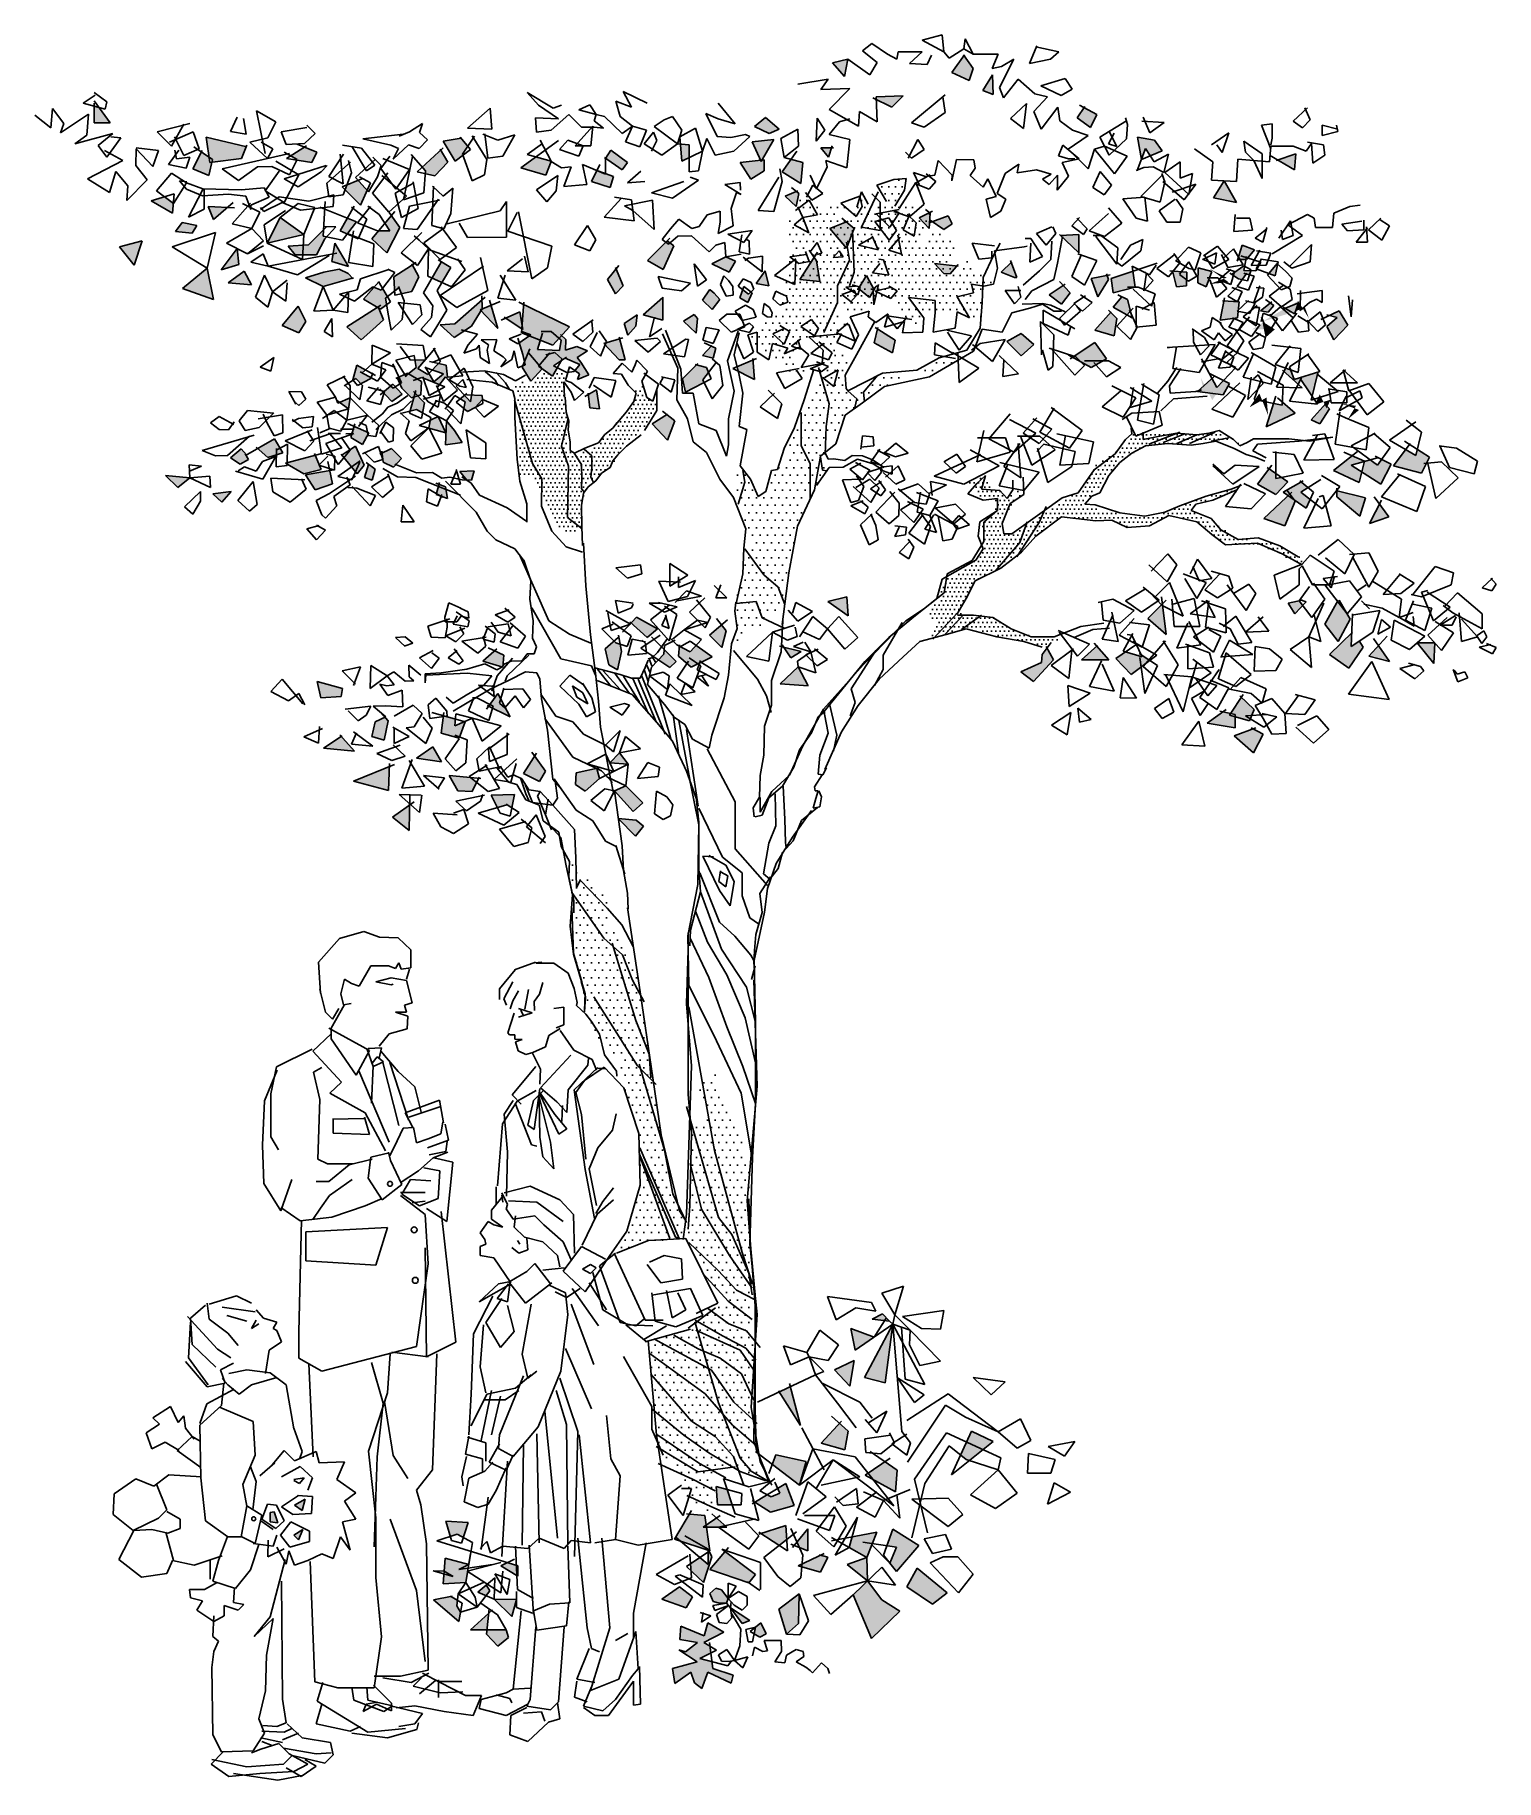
# Model space of a CAD drawing. Header units: centimetres. Extents: x -69 to 250, y -7 to 374.
import ezdxf

# ---------------------------------------------------------------- set-up
doc = ezdxf.new("R2010")
doc.units = ezdxf.units.CM
doc.header["$MEASUREMENT"] = 0
pattern_1 = [(0, (261.6785, -148.2593), (0.8185547, 1.6371094), [0, -1.6371094])]
pattern_2 = [(0, (-60.2102, -1.4464), (0.47625, 0.9525), [0, -0.9525])]

msp = doc.modelspace()

# ---------------------------------------------------------------- hatches: boundary and pattern name
at = {"linetype": 'Continuous'}
h = msp.add_hatch(color=256, dxfattribs=at)
h.paths.add_polyline_path([(175.87, 350.58), (172.13, 351.2), (172.99, 346.33), (173.93, 348.73), (174.95, 347.15), (177.5, 348.21)])
h.paths.add_polyline_path([(191.05, 341.67), (188.74, 337.97), (193.74, 336.97)])
h.paths.add_polyline_path([(121.02, 360.25), (115.09, 360.03), (115.12, 359.44), (118.51, 357.75)])
h.paths.add_polyline_path([(108.94, 368.23), (105.55, 367.43), (108.17, 364.43)])
h.paths.add_polyline_path([(105.39, 348.89), (103.02, 348.89), (104.74, 346.83)])
h.paths.add_polyline_path([(90.7, 346.28), (90.19, 346.22), (90.01, 345.9), (89.88, 346.18), (85.45, 345.67), (87.73, 342.03), (90.7, 343.85)])
h.paths.add_polyline_path([(130.81, 334.03), (127.38, 332.8), (129.89, 331.06), (131.72, 332.32)])
h.paths.add_polyline_path([(144.56, 323.9), (142.4, 321.74), (145.27, 320.59), (145.84, 320.59)])
h.paths.add_polyline_path([(197.72, 326.63), (195.01, 327.64), (194.18, 325.08), (194.54, 324.49), (195.79, 324.49), (195.87, 324.91), (196.19, 324.81)])
h.paths.add_polyline_path([(195.9, 321.39), (196.58, 321.18), (196.87, 322.05), (195.35, 322.12), (195.52, 323.03), (195.35, 323.13), (193.25, 321.65), (193.08, 321.05), (194.22, 320.31), (194.99, 320.13)])
h.paths.add_polyline_path([(140.52, 364.81), (138.4, 361.44), (140.65, 360.56)])
h.paths.add_polyline_path([(136.28, 366.18), (134.28, 369), (131.66, 365.31), (135.4, 363.56)])
h.paths.add_polyline_path([(163.26, 356.2), (160.47, 357.68), (159.01, 355.45), (161.88, 353.33)])
h.paths.add_polyline_path([(188.35, 321.89), (185.42, 322.68), (185.3, 319.41), (187.11, 318.51)])
h.paths.add_polyline_path([(182.93, 321.78), (179.91, 321.96), (179.81, 321.84), (180.67, 318.51), (182.82, 318.73)])
h.paths.add_polyline_path([(171.16, 321.94), (166.41, 320.36), (166.83, 317.23), (171.63, 318.48)])
h.paths.add_polyline_path([(165.79, 320.15), (165.49, 321.05), (162.03, 320.36), (163.49, 316.39)])
h.paths.add_polyline_path([(159.31, 329.96), (155.36, 329.75), (159.31, 325.99)])
h.paths.add_polyline_path([(206.7, 347.55), (202.74, 346.23), (206.41, 344.11)])
h.paths.add_polyline_path([(202.72, 323.47), (202.62, 323.56), (200.81, 321.46), (202.22, 320.94)])
h = msp.add_hatch(color=256, dxfattribs=at)
h.paths.add_polyline_path([(9.84, 320.76), (10.02, 317.66), (10.97, 318.4), (11.49, 317.02), (13.79, 317.49), (15.28, 320.76), (13.9, 323.38)])
h.paths.add_polyline_path([(11.11, 331.51), (9.3, 334.1), (7.89, 332.42), (8.94, 330.76), (6.5, 330.76), (5.05, 329.02), (8.29, 326)])
h.paths.add_polyline_path([(-7.07, 325.56), (-5.23, 329.02), (-4.87, 329.42), (-5.56, 329.57), (-5.47, 331.06), (-8.8, 327.73), (-13.24, 327.4), (-11.73, 325.56)])
h.paths.add_polyline_path([(0.8, 320.41), (-0.15, 321.46), (-2.09, 322.43), (-5.45, 321.78), (-9.45, 320.48), (-5.56, 318.64)])
h.paths.add_polyline_path([(28.87, 313.34), (28.67, 313.54), (29.12, 313.73), (29.14, 313.76), (29.09, 315.72), (23.18, 310.49), (19.98, 310.26), (23.03, 307.51), (26.76, 309.97)])
h.paths.add_polyline_path([(-30.34, 345.68), (-30.51, 346.89), (-32.16, 348), (-34.07, 344.3), (-30.56, 342.85), (-29.87, 345.74)])
h.paths.add_polyline_path([(-54.54, 357.72), (-55.57, 358), (-55.57, 354.32), (-52.07, 354.32)])
h.paths.add_polyline_path([(-8.05, 345.68), (-6.96, 347.95), (-9.71, 349.05), (-12.67, 347.12), (-11.29, 346.33), (-11.36, 346.2)])
h.paths.add_polyline_path([(-30.7, 336.08), (-29.55, 333.21), (-26.48, 335.87)])
h = msp.add_hatch(color=256, dxfattribs=at)
h.paths.add_polyline_path([(31.04, 314.54), (29.12, 313.73), (28.87, 313.34), (32.55, 309.44)])
h.paths.add_polyline_path([(44.17, 345.89), (44.14, 345.96), (40.85, 346.9), (37.57, 344.53), (43.04, 342.94)])
h.paths.add_polyline_path([(2.06, 341.78), (-0.4, 340.8), (-0.81, 339.74), (2.56, 336.38), (4, 339.62)])
h.paths.add_polyline_path([(-14.97, 333.67), (-17.79, 328.05), (-9.78, 330)])
h.paths.add_polyline_path([(-40.26, 338.2), (-43.15, 337.34), (-38.46, 334.6), (-38.29, 336.72)])
h.paths.add_polyline_path([(-45.09, 328.55), (-50.01, 327.29), (-46.81, 323.3)])
h.paths.add_polyline_path([(-22.81, 321.93), (-26.35, 319.41), (-21.21, 318.96)])
h.paths.add_polyline_path([(-7.34, 281.76), (-13.41, 280.15), (-13.42, 279.81), (-9.78, 277.69), (-6.05, 278.67), (-6.44, 279.61), (-6.53, 279.64), (-6.48, 279.69)])
h.paths.add_polyline_path([(-4.17, 278.44), (-9.45, 277.53), (-7.34, 274.21), (-3.53, 275.51)])
h.paths.add_polyline_path([(11.68, 295.13), (10.14, 296.74), (9.7, 296.45), (9.15, 296.92), (7.83, 295.78), (7.69, 295.31), (9.41, 293.52)])
h.paths.add_polyline_path([(15.85, 297.87), (13.01, 299.55), (12.42, 299.09), (12.22, 299.4), (10.93, 298.83), (11.49, 297.59), (11.16, 297.38), (11.59, 296.45), (13.67, 294.28), (14.23, 294.46), (14.47, 295.35), (15.08, 294.73), (15.75, 294.94)])
h.paths.add_polyline_path([(19.49, 290.26), (17.81, 289.45), (17.45, 287.75), (17.49, 287.69), (21.21, 286.65)])
h.paths.add_polyline_path([(23.11, 287.17), (21.33, 289.27), (21.08, 284.04), (24.77, 284.59)])
h.paths.add_polyline_path([(29.19, 293.95), (29.09, 294.85), (26.79, 294.91), (26.54, 293.43), (25.27, 294.81), (24.35, 294.08), (25.4, 293.43), (25.11, 291.96), (25.88, 291.35), (27.58, 292.2)])
h.paths.add_polyline_path([(48.14, 309.82), (38.19, 314.65), (37.84, 310.23), (38.02, 309.22), (37.78, 309.38), (37.74, 308.82), (39.72, 308.06), (39.38, 307.82), (44.56, 305.8)])
h.paths.add_polyline_path([(88.2, 302.6), (84.75, 301.14), (84.99, 300.13), (88.57, 298.34)])
h.paths.add_polyline_path([(80.97, 315.77), (79.77, 317.13), (78.91, 317.92), (78.7, 317.92), (77.21, 315.65), (79.28, 313.58)])
h.paths.add_polyline_path([(57.78, 342.64), (56.04, 343.28), (56.04, 343.16), (54.18, 343.92), (52.99, 341.54), (57.05, 340.25)])
h.paths.add_polyline_path([(74.28, 349.54), (72.39, 349.72), (72.72, 345.96), (74.28, 346.72)])
h.paths.add_polyline_path([(93.93, 352.96), (90.98, 355.54), (88.58, 353.52), (91.72, 352.04)])
h.paths.add_polyline_path([(92.75, 350.68), (88.07, 350.22), (89.88, 346.18), (90.19, 346.22)])
h.paths.add_polyline_path([(99.13, 345.67), (96.52, 346.4), (94.57, 343.62), (98.68, 341.11)])
h.paths.add_polyline_path([(25.98, 349.21), (24.5, 350.97), (20.63, 350.33), (23.23, 346), (24.94, 347.27), (24.85, 347.52)])
h.paths.add_polyline_path([(21.61, 345.79), (20.09, 348.42), (16.02, 344.66), (16.74, 343.84), (16.69, 343.22), (18.79, 342.76)])
h.paths.add_polyline_path([(22.29, 322.77), (20.17, 324.03), (18.13, 320.43), (20.34, 319.46)])
h.paths.add_polyline_path([(6.55, 313.91), (6.3, 314.06), (-0.44, 309.82), (2.69, 306.99), (5.23, 309.22), (7.61, 311.31)])
h.paths.add_polyline_path([(7.98, 316.07), (8.42, 316.41), (7.4, 318.17), (7.1, 317.78), (5.5, 318.44), (3.21, 315.85), (6.94, 313.69), (8.23, 314.62)])
h.paths.add_polyline_path([(-3.04, 328.09), (-3.72, 324.1), (-0.07, 322.95)])
h.paths.add_polyline_path([(-0.33, 333.52), (-1.88, 330.76), (-0.31, 330.06), (1.69, 332.7)])
h.paths.add_polyline_path([(-22.34, 349.17), (-31.1, 351.19), (-30.51, 346.89), (-29.72, 346.35), (-29.87, 345.74), (-23.41, 346.54)])
h.paths.add_polyline_path([(5.79, 278.75), (4.35, 279.78), (3.44, 276.88), (5.14, 276.32)])
h.paths.add_polyline_path([(9.32, 283.22), (7.29, 282.24), (7.52, 280.29), (9.79, 279.15), (11.49, 281.04)])
h = msp.add_hatch(color=256, dxfattribs=at)
h.paths.add_polyline_path([(70.92, 327.47), (70.08, 328.14), (69.75, 327.86), (69.17, 328.3), (65.18, 324.32), (68.62, 322.31)])
h.paths.add_polyline_path([(97.65, 336.09), (98.22, 338.95), (97.67, 339.38), (95.25, 338.37)])
h.paths.add_polyline_path([(110.29, 331.26), (108.59, 332.74), (105.02, 331.26), (108.64, 326.98)])
h.paths.add_polyline_path([(129.89, 321.47), (131.26, 321.35), (132.72, 323.09), (127.83, 323.64)])
h.paths.add_polyline_path([(126.69, 331.29), (126.92, 334.6), (126.75, 334.74), (124.52, 333.58)])
h.paths.add_polyline_path([(102.1, 324.25), (101.6, 324.97), (98.45, 320.15), (102.78, 319.7)])
h.paths.add_polyline_path([(57.18, 348.4), (56.07, 346.63), (59.68, 344.08), (60.82, 345.67)])
h.paths.add_polyline_path([(80.13, 305.12), (79.13, 305.59), (77.19, 303.56), (79.54, 302.97)])
h.paths.add_polyline_path([(72.87, 298.45), (73.49, 295.53), (77.56, 297.64), (77.25, 298.24), (78.53, 299.89), (78.09, 300.96), (75.92, 301.5)])
h.paths.add_polyline_path([(56.15, 306.33), (55.97, 305.9), (59.03, 302.57), (60.3, 302.57), (59.13, 307.18)])
h = msp.add_hatch(dxfattribs=at)
h.set_pattern_fill('DOTS', color=256, scale=23.8125, style=0)
h.set_pattern_definition([(0, (233.1792, -134.4087), (0.7441406, 1.4882812), [0, -1.4882812])])
h.paths.add_polyline_path([(125.21, 327.46), (124.38, 329.53), (127.28, 335.12), (124.79, 333.67), (122.93, 333.26), (124.17, 336.16), (119.2, 336.16), (121.27, 339.68), (121.69, 342.17), (118.99, 341.96), (115.26, 340.72), (117.33, 337.2), (114.43, 335.33), (113.39, 336.57), (111.94, 339.27), (110.91, 335.95), (110.08, 334.09), (106.55, 334.3), (109.04, 336.57), (104.27, 336.57), (104.07, 335.12), (102.2, 336.16), (99.09, 338.23), (97.23, 336.78), (100.13, 334.5), (98.68, 332.02), (94.32, 335.12), (96.92, 328.16), (95.78, 322.22), (96.4, 321.87), (96.6, 324.77), (100.13, 322.7), (99.92, 327.67), (105.31, 327.88), (103.03, 325.6), (99.94, 327.14), (100.13, 322.7), (96.6, 324.77), (96.4, 321.87), (95.78, 322.22), (94.12, 313.58), (88.79, 308.99), (89.36, 308.51), (87.18, 307.16), (86.97, 307.42), (86.66, 307.16), (93.04, 302.46), (94.01, 302.87), (95.55, 301.51), (95.28, 300.82), (97.8, 298.97), (101.24, 300.89), (100.75, 301.51), (100.75, 301.16), (97.02, 301.78), (99.8, 307.69), (100.75, 306.75), (100.75, 304.62), (103.41, 305.1), (104.48, 304.68), (104.41, 304.56), (106.42, 303.89), (106.57, 304.25), (107.03, 313.72), (111.6, 312.14), (112.23, 315.05), (113.62, 313.61), (115.87, 315.26), (119.3, 315.15), (119.61, 313.48), (120.94, 312.85), (121.98, 311.19), (122.1, 311.41), (122.93, 309.65), (125.32, 311.9), (125.53, 312.45), (128.24, 314.32), (128.02, 313.13), (129.46, 312.81), (131.77, 313.18), (134.68, 312.35), (133.8, 311.83), (135.69, 311.87), (135.93, 312.14), (135.93, 311.88), (138.11, 311.93), (136.86, 314.63), (138.08, 314.9), (138.08, 315.37), (136.13, 315.98), (136.97, 318.06), (138.06, 317.14), (138.06, 317.31), (142, 320), (138.89, 321.04), (136.4, 322.9), (135.99, 325.6), (132.67, 321.25), (131.22, 324.77), (133.92, 327.67), (131.43, 328.29), (128.11, 331.19)])
h = msp.add_hatch(color=256, dxfattribs=at)
h.paths.add_polyline_path([(-24.02, 323.44), (-24.39, 326.92), (-27.85, 322.27)])
h.paths.add_polyline_path([(-45.09, 328.55), (-50.01, 327.29), (-46.81, 323.3)])
h.paths.add_polyline_path([(-33.17, 331.92), (-36.34, 332.58), (-37.84, 330.59), (-34.17, 330.26)])
h.paths.add_polyline_path([(-30.92, 322.61), (-36.29, 318.16), (-29.55, 315.76)])
h.paths.add_polyline_path([(-9.37, 310.96), (-11.04, 314.29), (-14.53, 310.13), (-10.87, 308.47)])
h = msp.add_hatch(color=256, dxfattribs=at)
h.paths.add_polyline_path([(86.01, 317.9), (85.35, 316.14), (87.13, 315.11), (88.08, 317.22), (87.79, 317.44), (87.21, 316.93)])
h.paths.add_polyline_path([(90.89, 322.01), (88.91, 319.28), (91.69, 318.77)])
h.paths.add_polyline_path([(84.42, 324.17), (82.33, 325.12), (79.25, 323.54), (83, 321.72)])
h.paths.add_polyline_path([(76.11, 311.6), (75.36, 312.5), (73.06, 311.01), (75.81, 308.46)])
h.paths.add_polyline_path([(68.58, 316.19), (64.25, 312.41), (68.58, 311.27)])
h = msp.add_hatch(color=256, dxfattribs=at)
h.paths.add_polyline_path([(4.07, 286.84), (1.17, 288.09), (0.44, 285.63), (2.96, 284.1), (4.17, 286.26)])
h.paths.add_polyline_path([(0.33, 294.28), (-2, 293.32), (-0.05, 291.87)])
h.paths.add_polyline_path([(-25.68, 273.87), (-29.68, 273.37), (-27.68, 271.54)])
h.paths.add_polyline_path([(-34.67, 276.86), (-40, 277.36), (-37.34, 274.7)])
h.paths.add_polyline_path([(27.39, 278.39), (24.27, 278.21), (25.74, 276.36), (26.82, 276.31)])
h.paths.add_polyline_path([(2.94, 299.72), (3.67, 300.39), (1.75, 301.46), (0.9, 298.25), (0.97, 298.16), (1.56, 298.53), (2.63, 297.39), (4.78, 298.53), (4.85, 298.72)])
h.paths.add_polyline_path([(17.52, 299.65), (17.27, 299.38), (15.09, 300.71), (16.7, 302.6), (14.42, 302.53), (14.71, 300.9), (13.01, 299.55), (14.98, 298.39), (15.94, 298.72), (19.8, 297.19), (21.14, 298.91), (21.82, 298.14), (22.82, 298.92), (21.52, 298.82), (21.24, 301.46), (19.61, 301.81), (18.23, 300.39), (20.67, 299.57), (18.59, 297.78)])
h.paths.add_polyline_path([(16.51, 293.24), (15.08, 294.73), (14.23, 294.46), (13.4, 291.39), (14.81, 291.73), (16.08, 291.03)])
h.paths.add_polyline_path([(54.05, 296.03), (52.26, 295), (52.6, 292.14), (54.74, 291.91)])
h.paths.add_polyline_path([(41.4, 301.21), (43.73, 303.89), (44.98, 304.18), (46.58, 302.73), (46.45, 302.51), (47.18, 303), (50.4, 301.62), (49.35, 300.25), (50.39, 299.53), (49.93, 298.31), (52.37, 299.3), (50.62, 302.12), (49.86, 303.11), (52.07, 304.56), (49.78, 305.55), (47.27, 304.71), (47.34, 307.07), (46.44, 307.91), (45.9, 307.31), (46.35, 306.92), (45.97, 304.63), (41.17, 304.86), (41.81, 306.87), (39.38, 307.82), (37.2, 306.3), (37.96, 303.8), (38.5, 301.51), (37.93, 301.27), (37.81, 300.98), (39.72, 297.93), (42.2, 300.64)])
h.paths.add_polyline_path([(37.34, 313.09), (34.26, 311.72), (37.78, 309.38), (37.84, 310.23)])
h.paths.add_polyline_path([(62.93, 312.45), (60.11, 310.52), (60.89, 307.97), (62.66, 309.93)])
h.paths.add_polyline_path([(59.91, 318.76), (58.37, 322.48), (56.47, 320.13), (58.24, 316.99)])
h = msp.add_hatch(color=256, dxfattribs=at)
h.paths.add_polyline_path([(152.84, 316.81), (155.55, 314.73), (157.43, 317.23), (155.96, 318.83)])
h.paths.add_polyline_path([(115.39, 309.36), (114.67, 306.31), (118.66, 304.12), (119.26, 306.91)])
h.paths.add_polyline_path([(112.97, 321.01), (111.48, 318.53), (111.6, 318.5), (111.46, 317.99), (113.65, 316.21), (114.47, 317.6), (114.46, 318.04), (114.57, 318.14)])
h.paths.add_polyline_path([(158.27, 303.38), (158.69, 303.25), (159.75, 302.19), (162.03, 300.96), (165.37, 302.83), (162.86, 306.38)])
h = msp.add_hatch(color=256, dxfattribs=at)
h.paths.add_polyline_path([(201.9, 314.45), (201.15, 315.01), (198.96, 313.32), (200.65, 312.98)])
h.paths.add_polyline_path([(188.39, 298.53), (185.24, 295.68), (190.83, 294.99), (192.23, 297.43), (190.91, 298.09), (189.43, 296.56)])
h.paths.add_polyline_path([(206.54, 290.97), (203.78, 293.36), (203.75, 292.72), (201.87, 293.1), (200.26, 288.01)])
h.paths.add_polyline_path([(214.09, 291.89), (213.08, 292.89), (210.02, 289.52), (211.94, 288.62)])
h.paths.add_polyline_path([(211.58, 299.93), (206.37, 298.3), (205.56, 300.45), (204.48, 300.83), (204.12, 300.08), (207.24, 297.29), (207.76, 298.31), (210.25, 294.63)])
h.paths.add_polyline_path([(216.13, 313.31), (214.02, 312.3), (215.7, 311.85), (213.47, 309.88), (215.01, 306.96), (218.02, 310.14)])
h.paths.add_polyline_path([(194.33, 315.24), (194, 315.26), (193.99, 315.24), (193.95, 315.26), (191.03, 315.44), (190.16, 311.29), (193.99, 311.74), (194.13, 313.16), (193.88, 313.21), (194.16, 313.47)])
h.paths.add_polyline_path([(167.66, 311.6), (166.31, 312.95), (162.86, 309.09), (167.04, 307.84)])
h.paths.add_polyline_path([(169.96, 315.77), (168.71, 316.39), (166.83, 314.1), (169.89, 312.42), (170.63, 313.24)])
h.paths.add_polyline_path([(209.34, 274.71), (207.87, 275.91), (203.92, 273.7), (205.03, 272.94), (205.39, 273.28), (206.36, 272.03), (208.99, 270.21), (209.84, 272.09), (207.77, 273.7)])
h.paths.add_polyline_path([(221.11, 278.11), (218.77, 279.63), (221.72, 280.44), (221.73, 280.51), (218.99, 281.67), (214.92, 278.41), (220.51, 275.8)])
h.paths.add_polyline_path([(235.88, 281.38), (233.23, 283.08), (232.91, 281.73), (230.68, 283.01), (228.02, 279.46), (234.13, 277.89)])
msp.add_hatch(color=256, dxfattribs=at).paths.add_polyline_path([(143.65, 306.59), (146.78, 303.46), (149.5, 305.96), (146.77, 308.32)])
h = msp.add_hatch(color=256, dxfattribs=at)
h.paths.add_polyline_path([(71.2, 289.27), (69.4, 290.65), (66.19, 288.65), (69.53, 285.1)])
h.paths.add_polyline_path([(44.68, 301.32), (46.45, 302.51), (46.58, 302.73), (44.98, 304.18), (43.73, 303.89), (41.58, 301.42), (42.23, 300.67), (42.2, 300.64), (44.44, 299.07), (45.51, 300.9)])
h.paths.add_polyline_path([(-1.06, 281.24), (1.82, 277.69), (3.36, 279.64), (1.5, 283.77), (0.23, 282.96), (0.28, 282.88)])
h.paths.add_polyline_path([(-19.91, 283.24), (-17.64, 281.26), (-14.4, 282.31), (-16.18, 285.39)])
h.paths.add_polyline_path([(19.57, 274.95), (19.12, 273.41), (20.15, 272.82), (21.52, 272.34), (21.23, 274.29)])
h.paths.add_polyline_path([(-23.72, 279.8), (-21.86, 280.85), (-22.42, 281.79), (-22.35, 281.83), (-23.48, 283.2), (-25.83, 281.18)])
h = msp.add_hatch(dxfattribs=at)
h.set_pattern_fill('DOTS', color=256, scale=26.19375, style=0)
h.set_pattern_definition(pattern_1)
h.paths.add_polyline_path([(101.86, 300.65), (106.24, 303.85), (107.59, 304.69), (109.61, 301.32), (107.92, 298.3), (110.11, 295.27), (113.99, 297.79), (118.03, 299.81), (124.09, 300.15), (130.99, 303.51), (133.35, 302.5), (129.98, 301.32), (126.11, 299.3), (121.39, 298.63), (117.18, 296.78), (111.8, 293.92), (107.92, 289.04), (104.05, 284), (103.72, 280.8), (104.56, 277.94), (102.2, 275.75), (99.34, 270.88), (97.82, 265.49), (96.98, 259.27), (95.64, 254.22), (94.29, 248.16), (91.93, 247.66), (89.74, 244.3), (86.54, 243.79), (85.7, 240.43), (84.36, 239.59), (84.36, 245.98), (84.36, 249.68), (85.7, 254.89), (87.72, 263.14), (86.21, 267.51), (85.7, 270.88), (83.68, 276.93), (86.71, 278.11), (87.55, 276.59), (88.9, 273.23), (91.76, 273.73), (92.6, 278.61), (95.64, 280.97), (96.65, 287.53), (100.18, 293.42), (102.37, 298.46)])
h = msp.add_hatch(dxfattribs=at)
h.set_pattern_fill('DOTS', color=256, scale=15.24, style=0)
h.set_pattern_definition(pattern_2)
edge = h.paths.add_edge_path()
edge.add_line((38.6, 298.16), (35.88, 296.93))
edge.add_line((35.88, 296.93), (36.94, 293.6))
edge.add_line((36.94, 293.6), (37.29, 277.2))
edge.add_line((37.29, 277.2), (39.83, 277.47))
edge.add_line((39.83, 277.47), (41.15, 274.49))
edge.add_line((41.15, 274.49), (45.01, 266.77))
edge.add_line((45.01, 266.77), (47.38, 264.58))
edge.add_line((47.38, 264.58), (50.8, 265.45))
edge.add_line((50.8, 265.45), (51.41, 275.01))
edge.add_line((51.41, 275.01), (57.38, 279.66))
edge.add_line((57.38, 279.66), (60.63, 284.39))
edge.add_line((60.63, 284.39), (64.84, 288.08))
edge.add_line((64.84, 288.08), (67.56, 292.73))
edge.add_line((67.56, 292.73), (67.12, 294.39))
edge.add_line((67.12, 294.39), (64.58, 294.65))
edge.add_line((64.58, 294.65), (64.23, 297.11))
edge.add_line((64.23, 297.11), (62.73, 296.14))
edge.add_line((62.73, 296.14), (61.33, 291.85))
edge.add_line((61.33, 291.85), (57.65, 287.2))
edge.add_line((57.65, 287.2), (53.7, 283.87))
edge.add_line((53.7, 283.87), (50.19, 281.85))
edge.add_line((50.19, 281.85), (47.9, 283.17))
edge.add_line((47.9, 283.17), (47.82, 288.69))
edge.add_line((47.82, 288.69), (47.03, 293.51))
edge.add_line((47.03, 293.51), (47.29, 299.56))
edge.add_line((47.29, 299.56), (45.62, 300.7))
edge.add_line((45.62, 300.7), (45.01, 299.13))
edge.add_line((45.01, 299.13), (42.99, 300.09))
edge.add_line((42.99, 300.09), (40.71, 298.16))
edge.add_line((40.71, 298.16), (39.74, 296.41))
edge.add_line((39.74, 296.41), (38.16, 298.25))
h = msp.add_hatch(dxfattribs=at)
h.set_pattern_fill('DOTS', color=256, scale=15.24, style=0)
h.set_pattern_definition(pattern_2)
edge = h.paths.add_edge_path()
edge.add_line((143.84, 274.52), (146.8, 273.62))
edge.add_line((146.8, 273.62), (144.87, 270.92))
edge.add_line((144.87, 270.92), (143.06, 268.34))
edge.add_line((143.06, 268.34), (142.04, 265))
edge.add_line((142.04, 265), (145.25, 264.49))
edge.add_line((145.25, 264.49), (150.53, 268.34))
edge.add_line((150.53, 268.34), (155.93, 272.2))
edge.add_line((155.93, 272.2), (159.92, 273.74))
edge.add_line((159.92, 273.74), (163.14, 279.79))
edge.add_line((163.14, 279.79), (169.96, 284.16))
edge.add_line((169.96, 284.16), (170.73, 286.47))
edge.add_line((170.73, 286.47), (173.95, 286.22))
edge.add_line((173.95, 286.22), (180.38, 286.34))
edge.add_line((180.38, 286.34), (190.68, 286.34))
edge.add_line((190.68, 286.34), (194.66, 284.16))
edge.add_line((194.66, 284.16), (189.77, 285.06))
edge.add_line((189.77, 285.06), (181.93, 284.29))
edge.add_line((181.93, 284.29), (174.33, 283.77))
edge.add_line((174.33, 283.77), (167.77, 280.56))
edge.add_line((167.77, 280.56), (164.43, 275.16))
edge.add_line((164.43, 275.16), (160.95, 272.07))
edge.add_line((160.95, 272.07), (160.31, 270.66))
edge.add_line((160.31, 270.66), (170.47, 268.47))
edge.add_line((170.47, 268.47), (177.81, 269.12))
edge.add_line((177.81, 269.12), (185.01, 272.2))
edge.add_line((185.01, 272.2), (195.05, 274.9))
edge.add_line((195.05, 274.9), (193.38, 273.62))
edge.add_line((193.38, 273.62), (184.5, 271.17))
edge.add_line((184.5, 271.17), (183.73, 269.63))
edge.add_line((183.73, 269.63), (190.03, 266.16))
edge.add_line((190.03, 266.16), (193.63, 263.59))
edge.add_line((193.63, 263.59), (200.97, 262.94))
edge.add_line((200.97, 262.94), (207.92, 259.47))
edge.add_line((207.92, 259.47), (208.18, 257.8))
edge.add_line((208.18, 257.8), (198.52, 262.3))
edge.add_line((198.52, 262.3), (191.06, 262.43))
edge.add_line((191.06, 262.43), (184.37, 267.7))
edge.add_line((184.37, 267.7), (178.97, 268.6))
edge.add_line((178.97, 268.6), (174.33, 266.41))
edge.add_line((174.33, 266.41), (169.19, 266.16))
edge.add_line((169.19, 266.16), (166.1, 268.09))
edge.add_line((166.1, 268.09), (159.15, 267.83))
edge.add_line((159.15, 267.83), (155.8, 268.6))
edge.add_line((155.8, 268.6), (148.86, 263.33))
edge.add_line((148.86, 263.33), (143.58, 258.57))
edge.add_line((143.58, 258.57), (138.56, 255.23))
edge.add_line((138.56, 255.23), (136.37, 253.43))
edge.add_line((136.37, 253.43), (132.77, 247.26))
edge.add_line((132.77, 247.26), (136.24, 246.87))
edge.add_line((136.24, 246.87), (141.13, 246.49))
edge.add_line((141.13, 246.49), (145.9, 243.14))
edge.add_line((145.9, 243.14), (151.17, 241.86))
edge.add_line((151.17, 241.86), (155.55, 241.86))
edge.add_line((155.55, 241.86), (151.81, 240.06))
edge.add_line((151.81, 240.06), (140.62, 242.5))
edge.add_line((140.62, 242.5), (134.83, 244.04))
edge.add_line((134.83, 244.04), (126.47, 241.98))
edge.add_line((126.47, 241.98), (128.01, 245.46))
edge.add_line((128.01, 245.46), (126.08, 247.13))
edge.add_line((126.08, 247.13), (128.78, 250.09))
edge.add_line((128.78, 250.09), (129.81, 254.2))
edge.add_line((129.81, 254.2), (135.09, 257.41))
edge.add_line((135.09, 257.41), (138.56, 261.27))
edge.add_line((138.56, 261.27), (138.3, 266.41))
edge.add_line((138.3, 266.41), (141.26, 270.53))
edge.add_line((141.26, 270.53), (140.49, 272.59))
edge.add_line((140.49, 272.59), (137.53, 272.07))
edge.add_line((137.53, 272.07), (135.34, 276.06))
edge.add_line((135.34, 276.06), (138.69, 277.22))
edge.add_line((138.69, 277.22), (139.85, 274.9))
edge.add_line((139.85, 274.9), (142.81, 273.87))
edge.add_line((142.81, 273.87), (143.97, 272.33))
edge.add_line((143.97, 272.33), (145.25, 274.13))
edge.add_line((145.25, 274.13), (147.44, 273.23))
edge.add_line((147.44, 273.23), (146.02, 272.2))
h = msp.add_hatch(color=256, dxfattribs=at)
h.paths.add_polyline_path([(202.35, 276.67), (202.35, 277.78), (200.86, 278.81), (198.34, 275.45), (202.35, 273.18), (204.97, 275.97), (203.59, 276.92)])
h.paths.add_polyline_path([(215.62, 274.01), (215.62, 272.66), (220.69, 268.47), (221.91, 272.48)])
h.paths.add_polyline_path([(227.5, 279.81), (225.41, 280.85), (224.53, 279.63), (222.96, 280.78), (221.72, 280.44), (221.11, 278.11), (225.23, 275.45)])
h.paths.add_polyline_path([(222.78, 266.9), (226.97, 268.29), (224.95, 271.09)])
h.paths.add_polyline_path([(199.73, 267.95), (204.27, 266.38), (206.54, 271.78), (206.36, 272.03), (205.03, 272.94)])
h = msp.add_hatch(color=256, dxfattribs=at)
h.paths.add_polyline_path([(68.83, 239.34), (68.77, 238.35), (67.55, 237.09), (70.06, 235.42), (71.47, 236.71)])
h.paths.add_polyline_path([(79.34, 237.76), (75.83, 240.25), (74.52, 238.82), (72.37, 239.94), (72.12, 239.8), (71.94, 237.88), (74.76, 235.53), (76.57, 236.42), (76.66, 236.69), (76.87, 236.56)])
h.paths.add_polyline_path([(98.05, 235.59), (94.19, 231.89), (100.27, 231.45)])
h.paths.add_polyline_path([(94.91, 239.89), (96.48, 237.53), (98.72, 238.94)])
h.paths.add_polyline_path([(108.71, 250.84), (104.57, 249.81), (109.01, 246.7)])
h.paths.add_polyline_path([(42.97, 212.78), (40.6, 216.07), (38.14, 212.26), (41.66, 210.56)])
h.paths.add_polyline_path([(36.18, 207.69), (31.08, 207.56), (32.43, 204.88), (34.53, 205.49), (35.61, 204.8)])
h.paths.add_polyline_path([(8.61, 223.82), (7.87, 224.6), (5.77, 223.6), (5, 220.33), (7.73, 219.56)])
h.paths.add_polyline_path([(25.43, 223.6), (25.29, 223.64), (23.12, 222.7), (23.27, 224.18), (21.07, 224.77), (20.63, 224.7), (20.19, 221.09), (24.12, 220)])
h.paths.add_polyline_path([(-1.38, 230.86), (-6.87, 232.34), (-6.12, 228.78), (-1.68, 229.08)])
h = msp.add_hatch(color=256, dxfattribs=at)
h.paths.add_polyline_path([(192.48, 225.41), (193.45, 225.2), (193.45, 224.69), (196.59, 223.81), (196.77, 224.21), (195.72, 224.85), (197.08, 224.95), (197.64, 226.25), (194.79, 228.94)])
h.paths.add_polyline_path([(169.52, 238.83), (167.43, 237.41), (170.75, 233.92), (173.93, 236.3), (174.61, 237.08), (173.03, 238.12), (173.2, 237.76)])
h.paths.add_polyline_path([(165.86, 237.07), (163.28, 240.08), (159.93, 237.07)])
h.paths.add_polyline_path([(151.2, 236.54), (146.66, 234.45), (149.45, 232.35), (153.82, 237.07), (152.41, 239.71), (151.37, 238.29)])
h.paths.add_polyline_path([(177.64, 248.89), (177.56, 248.93), (177.39, 249.11), (174.42, 246.14), (178.43, 242.65)])
h.paths.add_polyline_path([(193.45, 222.24), (193.45, 224.69), (192.23, 225.03), (192.48, 225.41), (190.83, 225.75), (187.34, 223.28)])
h.paths.add_polyline_path([(199.56, 220.84), (197.37, 222.01), (193.27, 220.49), (197.46, 216.83)])
h = msp.add_hatch(color=256, dxfattribs=at)
h.paths.add_polyline_path([(237.01, 240.82), (233.17, 240.82), (236.83, 236.33)])
h.paths.add_polyline_path([(217.83, 247.26), (215.81, 249.86), (213, 244.92), (215.97, 241.08), (218.59, 245.96)])
h.paths.add_polyline_path([(221.38, 239.86), (220.54, 241.21), (218.77, 240.03), (218.91, 242.97), (214.05, 238.29), (218.24, 235.32)])
h.paths.add_polyline_path([(224.72, 240.23), (222.61, 237.94), (227.15, 236.72)])
h.paths.add_polyline_path([(208.19, 248.96), (207.4, 249.99), (205.05, 249.47), (206.5, 247.13)])
h = msp.add_hatch(color=256, dxfattribs=at)
h.paths.add_polyline_path([(33.16, 228.55), (32.52, 229.74), (30.78, 227.36), (31.48, 227), (31.35, 226.56), (35.26, 224.66), (34.16, 226.7), (34.09, 226.61), (32.91, 227.66)])
h.paths.add_polyline_path([(33.84, 238.12), (31.82, 239.09), (29.25, 236.81), (33.45, 235.55), (33.65, 235.79)])
h.paths.add_polyline_path([(82.39, 243.4), (81.34, 244.73), (78.75, 242.46), (81.45, 239.76)])
h.paths.add_polyline_path([(67.36, 243.87), (62.78, 246.45), (61.6, 245.18), (65.13, 241.99)])
h.paths.add_polyline_path([(59.49, 238.94), (59.23, 240.51), (58.32, 240.81), (57.91, 241.22), (55.97, 239.52), (56.79, 236), (58.67, 234.95)])
h = msp.add_hatch(color=256, dxfattribs=at)
h.paths.add_polyline_path([(13.29, 205.44), (9.54, 202.73), (13.19, 199.86)])
h.paths.add_polyline_path([(8.86, 213.76), (1.01, 210.62), (8.66, 208.6)])
h.paths.add_polyline_path([(-1.63, 220.41), (-5.52, 217.82), (1.23, 217.14)])
h.paths.add_polyline_path([(18.33, 218.12), (14.77, 215.6), (20.25, 214.86)])
h.paths.add_polyline_path([(27.9, 210.32), (26.46, 211.44), (21.94, 211.87), (23.77, 208.48), (26.91, 208.35)])
h = msp.add_hatch(color=256, dxfattribs=at)
h.paths.add_polyline_path([(59.07, 216.79), (57, 214.63), (60.98, 214.34)])
h.paths.add_polyline_path([(62.73, 202.08), (58.83, 202.47), (62.57, 198.58), (64.32, 200.81)])
h.paths.add_polyline_path([(60.5, 209.56), (57.98, 208.48), (62.09, 203.99), (64.16, 205.9)])
h.paths.add_polyline_path([(54.76, 211.16), (54.12, 213.39), (49.66, 212.43), (49.5, 209.88), (51.57, 208.45)])
h = msp.add_hatch(dxfattribs=at)
h.set_pattern_fill('DOTS', color=256, scale=26.19375, style=0)
h.set_pattern_definition(pattern_1)
h.paths.add_polyline_path([(48.19, 193.08), (52.08, 189.44), (57.02, 184.91), (56.36, 179.96), (60.82, 174.2), (63.39, 166.07), (67.25, 139.61), (70.75, 120.49), (73.69, 114.24), (72.95, 110.57), (65.4, 110.29), (58.45, 107.56), (60.68, 112.39), (63.61, 122.41), (63.3, 133.67), (60.06, 143.69), (59.15, 149.66), (55.27, 153.12), (52.34, 158.96), (51.51, 161.45), (50.88, 166.81), (49.04, 173.06), (49.1, 183.16)])
h = msp.add_hatch(dxfattribs=at)
h.set_pattern_fill('DOTS', color=256, scale=26.19375, style=0)
h.set_pattern_definition(pattern_1)
h.paths.add_polyline_path([(75.68, 145.63), (80.05, 146.45), (82.23, 139.63), (86.05, 133.63), (86.05, 128.99), (87.69, 126.81), (87.69, 101.44), (88.23, 86.44), (87.69, 66.26), (89.87, 58.08), (84.41, 61.08), (80.05, 59.98), (78.95, 50.71), (78.68, 49.35), (73.49, 55.62), (70.49, 60.8), (67.76, 64.62), (65.31, 88.08), (73.77, 90.81), (81.96, 97.08), (73.77, 110.72), (74.31, 122.17), (74.86, 135.54), (78.41, 136.08), (77.04, 141.26)])
h = msp.add_hatch(color=256, dxfattribs=at)
h.paths.add_polyline_path([(119.67, 60.21), (117.05, 62.01), (113.31, 59.53), (114.4, 58.15), (119.3, 55.43)])
h.paths.add_polyline_path([(95.39, 57.27), (93.59, 56.19), (94.05, 55.15), (92.17, 54.35), (91.31, 54.82), (88.63, 53.21), (92.08, 51.02), (97.23, 52.49)])
h.paths.add_polyline_path([(82.12, 42.4), (78.84, 38.52), (87.3, 35.58), (88.77, 37.42)])
h.paths.add_polyline_path([(77.74, 50.28), (74.33, 50.59), (71.11, 45.14), (78.84, 42.56), (78.1, 47.71), (77.37, 47.71), (78.04, 48.18)])
h.paths.add_polyline_path([(115.26, 46.61), (109.84, 45.61), (109.19, 43.3), (113.05, 41.09)])
h.paths.add_polyline_path([(124.43, 43.71), (118.78, 47.29), (117.45, 43.66), (119.54, 43.34), (118.12, 39.86), (119.54, 38.07)])
h.paths.add_polyline_path([(124.05, 38.82), (121.79, 34.68), (127.44, 30.92), (130.64, 33.37)])
h.paths.add_polyline_path([(116.34, 31.86), (113.23, 36), (110.12, 32.99), (114.08, 23.4), (120.29, 29.42)])
h.paths.add_polyline_path([(104.55, 41.17), (102.98, 41.62), (98.09, 39.29), (102.93, 37.94)])
h.paths.add_polyline_path([(140.62, 66.47), (135.91, 68.73), (134.83, 66.34), (138.42, 64.69)])
h.paths.add_polyline_path([(138.42, 64.69), (134.83, 66.34), (133.55, 63.5), (134.78, 62.52), (135.48, 62.3)])
h.paths.add_polyline_path([(118.78, 92.05), (112.57, 80.39), (117.09, 79.26)])
h.paths.add_polyline_path([(117.28, 93.37), (118.03, 92.71), (116.52, 94.31), (114.26, 93.18), (116.94, 92.85)])
h.paths.add_polyline_path([(114.64, 89.23), (109.56, 91.11), (110.5, 86.41)])
h.paths.add_polyline_path([(110.31, 84.15), (105.98, 82.09), (109.37, 78.51)])
h.paths.add_polyline_path([(109, 68.66), (107.09, 70.39), (103.12, 66.09), (108.27, 64.62)])
h.paths.add_polyline_path([(96.38, 78.41), (93.92, 77.26), (98.63, 69.95)])
h = msp.add_hatch(color=256, dxfattribs=at)
h.paths.add_polyline_path([(26.09, 48.78), (21.15, 49.06), (22.12, 45.73), (23.66, 46.24), (25, 45.5)])
h.paths.add_polyline_path([(30.01, 35.14), (28.15, 33.56), (29.96, 32.8), (30.76, 33.83)])
h.paths.add_polyline_path([(23.75, 31.75), (22.28, 32.59), (18.51, 31.9), (24.03, 27.13), (24.4, 29.15), (23.62, 30.54)])
h.paths.add_polyline_path([(30.55, 28.93), (26.6, 25.29), (30.17, 25.29)])
h.paths.add_polyline_path([(34.33, 25.29), (30.17, 25.29), (30.07, 24.37), (32.54, 21.76), (34.88, 23.68)])
h.paths.add_polyline_path([(36.62, 31.93), (31.72, 32.05), (35.56, 28.21)])
h.paths.add_polyline_path([(36.59, 39.35), (34.64, 39.96), (33.22, 39.26), (36.71, 37.17)])
h.paths.add_polyline_path([(26.21, 39.61), (26.21, 39.63), (21.01, 40.97), (20.81, 38.15), (22.8, 36.99), (20.77, 37.56), (20.6, 35.34), (25.54, 35.62), (25.95, 38.1), (25.87, 38.15), (25.97, 38.18), (26.08, 38.83), (24.03, 38.52)])
h.paths.add_polyline_path([(79.21, 41.24), (78.68, 42.46), (78.47, 42.32), (78.47, 39.62), (76.68, 41.13), (74.57, 39.75), (74.68, 38.26), (77.43, 35.62)])
h.paths.add_polyline_path([(95.39, 48.08), (89.89, 46.36), (93.95, 43.74), (95.6, 45.04)])
h.paths.add_polyline_path([(82.59, 55.96), (80.17, 56.6), (80.45, 52.62), (83.7, 52.62)])
h.paths.add_polyline_path([(99.81, 62.05), (93.19, 63.52), (92.43, 61.44), (98.34, 56.9)])
h.paths.add_polyline_path([(113.05, 41.09), (108.81, 39.57), (113.23, 36)])
h.paths.add_polyline_path([(100.18, 47.34), (97.83, 44.48), (98.38, 43.28), (100.18, 42.56)])
h.paths.add_polyline_path([(80.25, 49.73), (78.04, 48.18), (78.1, 47.71), (80.68, 47.71), (82.14, 48.04)])
h = msp.add_hatch(color=256, dxfattribs=at)
h.paths.add_polyline_path([(-9.55, 53.87), (-11.82, 52.57), (-10.18, 51.34)])
h.paths.add_polyline_path([(-10.05, 47.2), (-12.02, 46.02), (-11, 44.99)])
h.paths.add_polyline_path([(-16.25, 51.09), (-17.15, 50.94), (-17.15, 48.89), (-15.51, 48.68)])
h = msp.add_hatch(color=256, dxfattribs=at)
h.paths.add_polyline_path([(81.87, 24.81), (78.36, 26.86), (77.59, 24.04), (72.45, 26.09), (72.28, 23.18), (76.13, 22.58), (73.48, 20.53), (72.02, 20.96), (76.04, 18.31), (70.65, 16.85), (71.16, 13.6), (74.67, 16.08), (75.45, 13.77), (77.07, 12.49), (78.36, 16.08), (83.49, 13.69), (83.92, 15.4), (79.47, 16.85), (79.26, 18.37), (76.64, 19.08), (79.01, 20.26), (78.81, 21.77), (77.5, 22.58)])
h.paths.add_polyline_path([(98.29, 33.15), (93.9, 29.86), (95.55, 24.37), (98.16, 26.7)])
h.paths.add_polyline_path([(81.35, 34.05), (80.15, 34.39), (78.78, 33.28), (79.56, 31.48), (80.93, 31.14), (82.47, 31.14), (82.81, 32.17)])
h.paths.add_polyline_path([(83.32, 30.11), (85.89, 26.69), (87.52, 27.38)])
h.paths.add_polyline_path([(89.92, 26.86), (88.76, 25.92), (88.47, 24.46), (89.74, 23.7), (91.11, 24.47)])
h.paths.add_polyline_path([(75.02, 32.51), (72.19, 34.73), (68.34, 32), (73.65, 30.11)])

# ---------------------------------------------------------------- linework, layer by layer
for p, q in [((129.53, 373.55), (125.16, 372.42)), ((129.91, 369.82), (129.53, 373.55)), ((112.13, 370.05), (114.18, 371.65)), ((115.32, 367.54), (112.13, 370.05)), ((114.18, 371.65), (117.6, 369.37)), ((119.65, 368.23), (119.88, 369.82)), ((119.88, 369.82), (125.13, 369.82)), ((125.13, 369.82), (122.39, 367.32)), ((125.16, 372.42), (129.91, 369.82)), ((129.91, 369.82), (131.05, 368.46)), ((131.05, 368.46), (134.25, 370.51)), ((134.53, 372.67), (134.25, 370.51)), ((134.25, 370.51), (136.3, 369.37)), ((136.3, 369.37), (134.53, 372.67)), ((150.21, 371.19), (148.61, 367.32)), ((155, 369.82), (149.98, 370.96)), ((153.17, 368.23), (155, 369.82)), ((105.55, 367.43), (108.94, 368.23)), ((108.17, 364.43), (105.55, 367.43)), ((108.94, 368.23), (108.17, 364.43)), ((108.94, 368.23), (113.73, 364.81)), ((113.73, 364.81), (115.32, 367.54)), ((117.6, 369.37), (119.65, 368.23)), ((122.39, 367.32), (126.27, 367.09)), ((126.27, 367.09), (127.18, 369.14)), ((134.4, 369.18), (131.66, 365.31)), ((136.28, 366.18), (134.15, 369.18)), ((135.4, 363.56), (136.28, 366.18)), ((136.3, 369.37), (141.77, 369.37)), ((141.77, 369.37), (140.4, 366.18)), ((140.4, 366.18), (142.46, 366.63)), ((145.19, 368.23), (142, 362.08)), ((142.46, 366.63), (145.19, 368.23)), ((148.61, 367.32), (153.17, 368.23)), ((97.99, 362.76), (104.6, 363.9)), ((104.6, 363.9), (103.01, 361.62)), ((131.66, 365.31), (135.4, 363.56)), ((140.52, 364.81), (138.4, 361.44)), ((140.65, 360.56), (140.52, 364.81)), ((142, 362.08), (142.91, 359.8)), ((142.91, 359.8), (146.1, 363.9)), ((146.1, 363.9), (149.75, 360.71)), ((156.39, 364.06), (151.02, 362.44)), ((151.02, 362.44), (155.51, 360.32)), ((157.89, 361.69), (156.39, 364.06)), ((-55.33, 360.36), (-57.99, 358.67)), ((-57.99, 358.67), (-53.16, 357.34)), ((-52.8, 358.91), (-55.57, 360.96)), ((-52.07, 354.32), (-55.57, 359.15)), ((-55.57, 358.67), (-55.57, 354.32)), ((-53.16, 357.34), (-52.8, 358.91)), ((41.44, 358.2), (38.93, 360.94)), ((38.93, 360.94), (44.64, 357.52)), ((45.78, 355.24), (41.44, 358.2)), ((44.64, 357.52), (46.46, 358.2)), ((52.62, 358.31), (50.22, 357.2)), ((53.98, 356.15), (52.62, 358.31)), ((61.74, 357.75), (58.32, 359.11)), ((58.32, 359.11), (59.23, 355.7)), ((65.16, 358.66), (59.91, 361.16)), ((59.91, 361.16), (61.74, 357.75)), ((80.66, 358.66), (84.31, 354.1)), ((103.01, 361.62), (109.39, 361.85)), ((109.39, 361.85), (104.83, 357.29)), ((118.51, 357.75), (114.41, 359.8)), ((115.09, 360.03), (121.02, 360.25)), ((115.32, 354.56), (115.09, 360.03)), ((121.02, 360.25), (118.51, 357.75)), ((130.14, 360.48), (122.85, 354.33)), ((130.14, 356.61), (129.69, 360.03)), ((138.4, 361.44), (140.65, 360.56)), ((147.89, 358.57), (144.4, 355.32)), ((147.27, 353.08), (147.89, 358.57)), ((152.49, 360.03), (149.52, 356.84)), ((149.75, 360.71), (152.49, 360.03)), ((155.51, 360.32), (157.89, 361.69)), ((163.26, 356.2), (159.51, 358.19)), ((-68.5, 356.01), (-65, 353.23)), ((-65, 353.23), (-64.64, 357.46)), ((-64.64, 357.46), (-62.22, 354.2)), ((-62.94, 352.15), (-56.78, 356.25)), ((-56.78, 356.25), (-57.15, 351.66)), ((-24.38, 355.58), (-25.82, 352.43)), ((-22.37, 351.85), (-22.95, 355.3)), ((-18.24, 347.68), (-20.17, 356.98)), ((-20.17, 356.98), (-15.94, 354.56)), ((-15.94, 354.56), (-17.64, 351.06)), ((25.88, 353.15), (30.86, 357.57)), ((30.86, 357.57), (31.22, 352.96)), ((40.99, 352.28), (40.76, 355.47)), ((40.76, 355.47), (45.78, 355.24)), ((48.06, 356.15), (44.18, 352.73)), ((50.79, 353.42), (48.06, 356.15)), ((50.22, 357.2), (53.98, 356.15)), ((53.98, 356.15), (53.53, 354.78)), ((53.53, 354.78), (55.58, 353.19)), ((55.81, 355.7), (53.98, 356.15)), ((59.68, 352.05), (55.81, 355.7)), ((59.23, 355.7), (61.96, 353.65)), ((68.85, 354.99), (66.64, 353.52)), ((70.69, 355.73), (68.85, 354.99)), ((72.72, 352.78), (70.69, 355.73)), ((80.66, 355.24), (77.93, 356.38)), ((77.93, 356.38), (80.43, 351.37)), ((84.31, 354.1), (80.66, 355.24)), ((90.98, 355.54), (88.58, 353.52)), ((93.93, 352.96), (90.98, 355.54)), ((102.23, 355.36), (102.05, 350.38)), ((103.89, 352.78), (102.23, 355.36)), ((104.83, 357.29), (111.22, 353.65)), ((104.83, 351.82), (107.11, 354.56)), ((107.11, 354.56), (109.39, 355.24)), ((111.22, 353.65), (111.45, 356.84)), ((111.45, 356.84), (115.32, 354.56)), ((125.58, 353.42), (130.14, 356.61)), ((144.4, 355.32), (147.27, 353.08)), ((149.52, 356.84), (151.12, 352.96)), ((151.12, 352.96), (154.77, 357.75)), ((154.77, 357.75), (155.22, 354.78)), ((155.22, 354.78), (157.96, 352.73)), ((160.64, 357.94), (159.01, 355.45)), ((159.01, 355.45), (161.88, 353.33)), ((161.88, 353.33), (163.26, 356.2)), ((169.75, 354.78), (163.91, 351.24)), ((169.96, 353.95), (169.54, 355.41)), ((173.11, 354.72), (177.99, 354.44)), ((174.83, 352.14), (173.4, 355.58)), ((177.99, 354.44), (174.83, 352.14)), ((209.28, 357.59), (206.12, 354.72)), ((206.12, 354.72), (208.13, 353.29)), ((208.13, 353.29), (209.85, 355.01)), ((209.85, 355.01), (208.7, 357.59)), ((-62.22, 354.2), (-62.94, 352.15)), ((-59.8, 349.73), (-51.47, 352.03)), ((-57.15, 351.66), (-59.8, 349.73)), ((-55.57, 354.32), (-52.07, 354.32)), ((-51.47, 352.03), (-54.73, 349.37)), ((-52.8, 346.84), (-49.78, 351.06)), ((-49.78, 351.06), (-51.95, 351.3)), ((-34.67, 354.2), (-41.8, 352.39)), ((-41.8, 352.39), (-38.66, 349.25)), ((-39.14, 350.1), (-33.95, 352.39)), ((-38.66, 349.25), (-36, 354.08)), ((-36, 347.2), (-38.06, 351.3)), ((-33.95, 352.39), (-32.62, 348.65)), ((-22.22, 349.14), (-31.1, 351.19)), ((-31.1, 351.19), (-30.34, 345.68)), ((-25.82, 352.43), (-22.37, 351.85)), ((-17.64, 351.06), (-21.62, 350.1)), ((-9.18, 353.36), (-14.74, 352.39)), ((-14.74, 352.39), (-13.65, 349.61)), ((-9.66, 349.85), (-7.37, 352.03)), ((-7.37, 352.03), (-9.18, 353.84)), ((11.87, 351.84), (3.1, 350.87)), ((3.1, 350.87), (9.16, 349.46)), ((13.27, 352.38), (11, 351.41)), ((16.09, 354.22), (13.27, 352.38)), ((15.33, 348.71), (17.17, 350.65)), ((15.44, 352.27), (16.09, 354.22)), ((17.17, 350.65), (15.44, 352.27)), ((24.53, 350.98), (20.63, 350.33)), ((26.58, 348.49), (24.31, 351.19)), ((27.45, 351.41), (24.85, 347.52)), ((31.22, 352.96), (25.88, 353.15)), ((30.16, 346.33), (26.91, 351.52)), ((29.29, 351.84), (32.54, 350.54)), ((30.37, 346.65), (29.72, 351.95)), ((32.54, 350.54), (36.22, 351.73)), ((36.22, 351.73), (33.62, 347.08)), ((44.18, 352.73), (40.99, 352.28)), ((44.14, 345.96), (41.74, 350.57)), ((47.82, 350.57), (45.98, 348.54)), ((51.13, 349.32), (47.82, 350.57)), ((53.3, 353.65), (49.42, 349.32)), ((53.53, 353.42), (50.79, 353.42)), ((52.84, 349.32), (53.3, 353.65)), ((55.58, 353.19), (53.53, 353.42)), ((61.96, 353.65), (59.68, 352.05)), ((61.96, 353.65), (60.37, 350.2)), ((64.98, 352.78), (61.96, 353.65)), ((63.5, 349.09), (64.98, 352.78)), ((64.47, 349.77), (66.53, 352.28)), ((66.53, 352.28), (67.21, 350.46)), ((66.64, 353.52), (71.77, 349.77)), ((71.77, 349.77), (72.72, 352.78)), ((75.67, 353.15), (72.25, 351.28)), ((72.25, 351.28), (72.72, 345.96)), ((77.24, 348.18), (75.67, 353.15)), ((78.15, 350.91), (77.24, 348.18)), ((79.98, 347.27), (78.15, 350.91)), ((80.43, 351.37), (83.4, 351.14)), ((83.4, 351.14), (86.59, 351.82)), ((87.5, 351.37), (84.08, 348.18)), ((86.59, 351.82), (87.5, 351.37)), ((88.07, 350.22), (92.75, 350.68)), ((88.58, 353.52), (91.72, 352.04)), ((92.75, 350.68), (90.01, 345.9)), ((91.72, 352.04), (93.93, 352.96)), ((97.99, 352.96), (94.3, 350.94)), ((94.3, 350.94), (95.03, 346.81)), ((98.17, 349.28), (97.99, 352.96)), ((102.05, 350.38), (103.89, 352.78)), ((109.39, 350.68), (104.83, 351.82)), ((108.71, 344.53), (109.39, 350.68)), ((122.12, 346.6), (124.17, 350.71)), ((122.85, 354.33), (125.58, 353.42)), ((124.17, 350.71), (125.55, 348.54)), ((161.38, 351.59), (157.05, 348.63)), ((157.96, 352.73), (161.38, 351.59)), ((163.91, 351.24), (165.99, 347.27)), ((167.04, 352.07), (165.79, 349.78)), ((167.66, 349.15), (165.99, 352.49)), ((165.99, 347.27), (169.75, 350.82)), ((169.75, 350.82), (169.96, 353.95)), ((175.87, 350.58), (172.13, 351.2)), ((172.13, 351.2), (172.99, 346.33)), ((177.5, 348.21), (175.87, 350.58)), ((188.32, 349.56), (192.06, 352.14)), ((192.06, 352.14), (190.62, 347.84)), ((199.23, 353.86), (201.53, 354.15)), ((201.24, 348.7), (199.23, 353.86)), ((201.53, 350.99), (201.24, 349.56)), ((201.53, 354.15), (201.53, 350.99)), ((215.88, 353), (212.44, 353.86)), ((212.44, 353.86), (212.44, 351.57)), ((212.44, 351.57), (215.88, 352.43)), ((215.88, 352.43), (215.59, 353.86)), ((-54.73, 349.37), (-52.8, 346.84)), ((-53.28, 348.28), (-49.29, 346.11)), ((-46.51, 345.02), (-46.39, 348.65)), ((-41.56, 348.28), (-46.39, 348.89)), ((-46.39, 348.65), (-42.77, 344.78)), ((-42.77, 344.78), (-41.56, 348.28)), ((-37.09, 348.41), (-39.38, 345.27)), ((-37.57, 346.47), (-37.93, 348.41)), ((-34.67, 346.84), (-37.57, 346.47)), ((-32.62, 348.65), (-36, 347.2)), ((-35.52, 344.42), (-34.67, 346.84)), ((-32.01, 348.28), (-34.07, 344.3)), ((-29.72, 346.35), (-33.83, 349.13)), ((-12.92, 347.62), (-27.63, 344.27)), ((-23.41, 346.54), (-22.22, 349.46)), ((-21.62, 350.1), (-17.76, 346.59)), ((-16.55, 348.65), (-19.09, 350.1)), ((-17.76, 346.59), (-16.55, 348.65)), ((-11.29, 346.33), (-14.11, 347.95)), ((-13.65, 349.61), (-9.66, 349.85)), ((-9.24, 349.36), (-13.57, 346.54)), ((-6.96, 347.95), (-11.29, 349.68)), ((-8.05, 345.68), (-6.96, 347.95)), ((-1.12, 347.52), (-4.37, 342.65)), ((-1.23, 341.03), (-1.88, 347.52)), ((2.78, 348.81), (-1.34, 349.46)), ((0.72, 349.14), (3.86, 343.84)), ((5.7, 345.14), (2.78, 348.81)), ((7.1, 345.03), (5.26, 346.87)), ((8.94, 347.08), (7, 344.38)), ((9.16, 349.46), (10.89, 348.71)), ((9.7, 346.44), (13.06, 349.57)), ((10.89, 348.71), (9.7, 346.44)), ((13.92, 346.98), (12.73, 341.35)), ((13.06, 349.57), (15.33, 348.71)), ((16.74, 343.84), (13.6, 347.41)), ((20.63, 348.92), (14.9, 343.62)), ((21.61, 345.79), (19.98, 348.6)), ((20.63, 350.33), (23.23, 346)), ((23.23, 346), (26.58, 348.49)), ((24.85, 347.52), (26.91, 341.68)), ((33.62, 347.08), (30.37, 346.65)), ((45.78, 350.46), (37.57, 344.53)), ((42.29, 349.83), (38.97, 347.43)), ((38.97, 347.43), (44.14, 345.96)), ((45.98, 348.54), (50.22, 347.07)), ((49.42, 349.32), (52.84, 349.32)), ((50.22, 347.07), (51.13, 349.32)), ((59.68, 344.08), (55.81, 346.81)), ((56.04, 346.58), (57.18, 348.4)), ((57.18, 348.4), (60.82, 345.67)), ((60.37, 350.2), (63.5, 349.09)), ((68.35, 347.27), (64.47, 349.77)), ((67.21, 350.46), (66.07, 348.18)), ((71.77, 349.77), (68.35, 347.27)), ((74.28, 349.54), (71.77, 349.77)), ((72.72, 345.96), (77.24, 348.18)), ((74.28, 343.62), (74.28, 349.54)), ((77.24, 348.18), (76.33, 343.85)), ((84.08, 348.18), (79.98, 347.27)), ((90.01, 345.9), (88.07, 350.22)), ((97.76, 348.18), (94.57, 343.62)), ((95.03, 346.81), (98.17, 349.28)), ((99.13, 345.67), (95.03, 346.81)), ((105.77, 348.89), (103.02, 348.89)), ((103.02, 348.89), (104.74, 346.83)), ((104.74, 346.83), (105.54, 349.34)), ((122.8, 346.6), (121.54, 347.97)), ((125.55, 348.54), (122.8, 346.6)), ((155.84, 349.46), (154.93, 347.17)), ((154.93, 347.17), (157.1, 346.49)), ((159.39, 346.49), (155.84, 349.46)), ((157.05, 348.63), (161.38, 344.3)), ((161.38, 344.3), (162.75, 348.63)), ((164.95, 349.26), (162.75, 348.63)), ((162.75, 348.63), (167.13, 343.22)), ((169.88, 347.08), (164.95, 349.26)), ((165.79, 349.78), (167.66, 349.15)), ((167.13, 343.22), (169.88, 347.08)), ((172.05, 343.94), (173.93, 348.73)), ((172.99, 346.33), (177.5, 348.21)), ((173.93, 348.73), (175.81, 345.81)), ((175.81, 345.81), (178.94, 347.48)), ((178.94, 347.48), (177.9, 343.52)), ((184.59, 348.7), (188.61, 345.83)), ((190.62, 347.84), (189.47, 349.56)), ((195.36, 350.33), (195.74, 347.96)), ((199.36, 347.58), (195.36, 350.33)), ((195.74, 347.96), (197.51, 346.12)), ((199.36, 342.22), (199.36, 347.58)), ((200.95, 345.83), (201.24, 349.27)), ((206.41, 344.11), (200.95, 347.27)), ((201.24, 349.27), (206.12, 349.27)), ((202.39, 346.12), (206.7, 347.55)), ((206.12, 349.27), (208.99, 348.13)), ((206.7, 347.55), (206.41, 344.11)), ((208.99, 348.13), (210.14, 349.85)), ((212.72, 349.56), (209.28, 350.13)), ((210.14, 349.85), (210.43, 345.54)), ((210.43, 345.54), (213.01, 347.27)), ((213.01, 347.27), (212.72, 349.56)), ((-49.29, 346.11), (-57.02, 342.13)), ((-52.19, 339.11), (-50.86, 343.7)), ((-50.86, 343.7), (-48.2, 340.56)), ((-43.98, 341.89), (-46.51, 345.02)), ((-38.67, 343.38), (-41.99, 339.51)), ((-39.38, 345.27), (-35.52, 344.42)), ((-35.43, 341.24), (-38.67, 343.38)), ((-34.07, 344.3), (-30.56, 342.85)), ((-30.56, 342.85), (-29.72, 346.35)), ((-30.34, 345.68), (-23.41, 346.54)), ((-27.63, 344.27), (-24.06, 341.79)), ((-24.06, 341.79), (-19.95, 344.71)), ((-19.95, 344.71), (-16.81, 344.81)), ((-15.22, 343.82), (-18.24, 339.47)), ((-16.81, 344.81), (-12.92, 342.97)), ((-10.87, 342.97), (-15.94, 345.99)), ((-14.13, 336.94), (-10.87, 342.97)), ((-4.91, 345.03), (-14.11, 342.11)), ((-13.57, 346.54), (-8.05, 345.68)), ((-12.92, 342.97), (-11.29, 346.33)), ((-11.08, 340.38), (-5.99, 343.62)), ((-5.99, 343.62), (-4.69, 345.03)), ((0.39, 345.79), (-4.8, 341.14)), ((-1.23, 338.65), (0.61, 343.41)), ((0.61, 343.41), (-0.04, 346.11)), ((5.81, 346.44), (1.48, 342.43)), ((3.86, 343.84), (5.7, 345.14)), ((8.51, 343.41), (5.16, 338.97)), ((6.24, 342.54), (7.1, 345.03)), ((7, 344.38), (10.24, 339.84)), ((13.27, 344.16), (7.43, 346.54)), ((10.24, 339.84), (13.27, 344.16)), ((14.9, 343.62), (18.79, 342.76)), ((16.41, 339.08), (16.74, 343.84)), ((18.79, 342.76), (21.61, 345.79)), ((26.91, 341.68), (29.61, 342.97)), ((29.61, 342.97), (30.16, 346.33)), ((37.57, 344.53), (43.04, 342.94)), ((43.04, 342.94), (44.18, 345.9)), ((44.18, 345.9), (46.46, 344.53)), ((46.46, 344.53), (48.51, 344.76)), ((48.51, 344.76), (46.92, 340.43)), ((51.93, 340.89), (51.02, 345.22)), ((51.02, 345.22), (56.04, 343.16)), ((54.83, 345.22), (52.99, 341.54)), ((57.78, 342.64), (53.53, 344.19)), ((56.04, 343.16), (56.04, 346.58)), ((60.82, 345.67), (59.68, 344.08)), ((63.74, 343.82), (60.87, 341.24)), ((76.33, 343.85), (74.28, 343.62)), ((90.7, 346.28), (85.45, 345.67)), ((85.45, 345.67), (87.73, 342.03)), ((87.73, 342.03), (90.7, 343.85)), ((90.7, 343.85), (90.7, 346.28)), ((94.57, 341.57), (94.12, 344.3)), ((94.57, 343.62), (98.68, 341.11)), ((98.68, 341.11), (99.13, 345.67)), ((100.73, 342.94), (102.1, 339.97)), ((102.1, 339.97), (104.38, 344.76)), ((104.38, 344.76), (104.15, 346.13)), ((104.15, 346.13), (108.71, 344.53)), ((124.52, 340.89), (123.26, 343.52)), ((123.26, 343.52), (125.89, 342.6)), ((126.87, 343), (123.55, 341.13)), ((125.89, 342.6), (127.95, 342.94)), ((128.11, 341.55), (126.04, 343.2)), ((127.95, 342.94), (128.63, 346.14)), ((128.63, 346.14), (131.72, 342.94)), ((131.61, 341.69), (132.63, 346.37)), ((131.72, 342.94), (131.61, 341.69)), ((132.63, 346.37), (136.41, 346.26)), ((136.75, 344.43), (135.61, 342.83)), ((136.41, 346.26), (136.75, 344.43)), ((141.55, 338.95), (143.27, 343.29)), ((143.27, 343.29), (146.24, 345.34)), ((146.24, 345.34), (145.9, 343.4)), ((145.9, 343.4), (150.13, 344.09)), ((150.13, 344.09), (153.33, 343.17)), ((153.33, 343.17), (151.39, 342.03)), ((152.87, 340.89), (154.7, 342.94)), ((154.7, 342.94), (154.7, 340.89)), ((155.73, 345.69), (159.39, 346.49)), ((157.1, 342.72), (155.73, 345.69)), ((157.1, 346.49), (158.47, 346.49)), ((164.01, 343.71), (162.38, 340.22)), ((166.51, 340.72), (164.01, 343.71)), ((173.51, 344.56), (171.84, 343.94)), ((177.69, 343.1), (172.88, 338.3)), ((175.6, 344.77), (173.51, 344.56)), ((177.9, 343.52), (175.6, 344.77)), ((178.1, 341.43), (177.48, 343.31)), ((181.45, 345.81), (178.1, 343.52)), ((178.1, 343.52), (183.32, 338.72)), ((181.45, 342.27), (181.45, 345.81)), ((184.16, 343.31), (181.45, 342.27)), ((183.32, 338.72), (184.16, 343.31)), ((188.61, 345.83), (188.32, 341.82)), ((193.78, 341.53), (194.06, 346.41)), ((194.06, 346.41), (200.95, 345.83)), ((197.51, 346.12), (199.36, 342.22)), ((-57.02, 342.13), (-52.19, 339.11)), ((-48.45, 337.42), (-43.98, 341.89)), ((-48.2, 340.56), (-48.45, 337.42)), ((-41.99, 339.51), (-38.29, 336.72)), ((-38.29, 336.72), (-35.43, 341.24)), ((-35.43, 339.84), (-36.94, 341.68)), ((-36.94, 341.68), (-35.32, 341.46)), ((-35.43, 341.24), (-31.86, 339.95)), ((-31.96, 338.43), (-35.43, 339.84)), ((-31.85, 339.81), (-35, 333.78)), ((-31.86, 339.95), (-23.41, 339.73)), ((-31.56, 335.51), (-31.56, 339.81)), ((-23.41, 339.73), (-18.44, 340.16)), ((-18.44, 340.16), (-17.35, 338.11)), ((-18.24, 339.47), (-14.13, 336.94)), ((-14.11, 342.11), (-11.08, 340.38)), ((-4.8, 341.14), (-4.37, 338.22)), ((-4.37, 342.65), (-1.23, 341.03)), ((2.88, 342.11), (-1.45, 340.38)), ((-1.45, 340.38), (2.56, 336.38)), ((1.48, 342.43), (4.29, 339.3)), ((4.72, 341.24), (2.34, 342.54)), ((2.56, 336.38), (4.72, 341.24)), ((4.29, 339.3), (6.24, 342.54)), ((12.62, 338.32), (7.21, 342.87)), ((14.14, 341.14), (10.13, 338.97)), ((12.73, 341.35), (11.97, 337.57)), ((15.11, 335.62), (14.03, 341.46)), ((18.14, 331.94), (18.47, 340.49)), ((18.25, 340.49), (20.63, 338.32)), ((20.63, 338.32), (22.69, 340.06)), ((22.69, 340.06), (22.26, 334.54)), ((45.61, 342.83), (41, 339.69)), ((41, 339.69), (43.21, 337.11)), ((43.21, 337.11), (45.24, 339.51)), ((45.24, 339.51), (45.61, 342.83)), ((46.92, 340.43), (51.93, 340.89)), ((52.99, 341.54), (57.05, 340.25)), ((57.05, 340.25), (57.78, 342.64)), ((60.87, 341.24), (64.6, 341.53)), ((73.14, 341.57), (66.07, 339.06)), ((70.63, 337.92), (76.33, 341.8)), ((76.33, 341.8), (74.51, 342.48)), ((82.1, 340.89), (85.41, 341.35)), ((85.64, 338.72), (82.1, 340.89)), ((83.47, 335.63), (84.61, 339.17)), ((84.61, 339.17), (85.64, 338.72)), ((85.41, 341.35), (85.53, 339.63)), ((93.89, 342.48), (89.33, 335.19)), ((92.75, 334.96), (94.57, 341.57)), ((97.99, 339.52), (95.25, 338.37)), ((98.22, 338.95), (96.62, 340.2)), ((101.08, 337.46), (99.71, 339.17)), ((99.93, 338.15), (101.31, 340.77)), ((101.31, 340.77), (103.48, 338.95)), ((110.91, 335.95), (111.94, 339.27)), ((115.55, 339.29), (111.9, 331.54)), ((111.94, 339.27), (113.39, 336.57)), ((115.26, 340.72), (118.99, 341.96)), ((117.33, 337.2), (115.26, 340.72)), ((118.99, 341.96), (121.69, 342.17)), ((121.27, 339.68), (119.2, 336.16)), ((120.11, 335.65), (123.76, 341.34)), ((121.69, 342.17), (121.27, 339.68)), ((123.55, 341.13), (126.66, 339.89)), ((123.76, 341.34), (125.58, 336.56)), ((126.66, 339.89), (128.11, 341.55)), ((135.61, 342.83), (138.47, 340.32)), ((138.47, 340.32), (139.49, 342.15)), ((139.49, 342.15), (141.32, 338.26)), ((151.39, 342.03), (152.87, 340.89)), ((154.59, 339.63), (157.1, 342.72)), ((154.7, 340.89), (154.59, 339.63)), ((162.38, 340.22), (164.88, 338.6)), ((164.88, 338.6), (166.51, 340.72)), ((177.06, 337.05), (178.1, 341.43)), ((182.3, 337.51), (177.7, 341.53)), ((179.71, 339.23), (184.88, 340.96)), ((184.88, 340.96), (182.3, 337.51)), ((188.32, 341.82), (193.78, 341.53)), ((191.05, 341.67), (188.74, 337.97)), ((193.74, 336.97), (191.05, 341.67)), ((-43.15, 337.34), (-38.12, 338.83)), ((-38.46, 334.6), (-43.15, 337.34)), ((-38.12, 338.83), (-38.46, 334.6)), ((-35, 333.78), (-31.56, 335.51)), ((-26.23, 338.76), (-31.96, 338.43)), ((-24.96, 335.79), (-30.7, 336.08)), ((-30.7, 336.08), (-29.55, 333.21)), ((-29.55, 333.21), (-25.24, 336.94)), ((-22.44, 338.32), (-26.23, 338.76)), ((-21.47, 336.81), (-25.47, 332.27)), ((-19.41, 334.86), (-23.2, 336.7)), ((-21.36, 335.41), (-22.44, 338.32)), ((-17.35, 338.11), (-21.36, 336.38)), ((-21.36, 336.38), (-21.36, 335.41)), ((-19.3, 335.41), (-15.19, 338.22)), ((-18.54, 334.97), (-19.3, 335.84)), ((-14.54, 336.92), (-18.54, 334.97)), ((-15.19, 338.22), (-8.7, 337.24)), ((-11.08, 336.7), (-14.97, 333.67)), ((-10.54, 335.3), (-14.54, 336.92)), ((-7.4, 335.84), (-11.08, 336.7)), ((-3.39, 336.05), (-10.54, 335.3)), ((-9.78, 330), (-7.4, 335.84)), ((-8.7, 337.24), (-3.28, 338.65)), ((1.69, 332.7), (-6.32, 335.95)), ((-5.12, 337.14), (-5.56, 329.57)), ((-4.37, 338.22), (-1.23, 338.65)), ((-3.28, 338.65), (-3.39, 336.05)), ((1.15, 336.16), (-1.88, 330.76)), ((3.97, 333.35), (0.61, 335.95)), ((4.72, 336.05), (1.91, 332.49)), ((6.67, 334.32), (4.18, 336.16)), ((5.16, 338.97), (8.73, 334.86)), ((8.73, 334.86), (12.62, 338.32)), ((10.13, 338.97), (11.54, 333.67)), ((11.54, 333.67), (15.11, 335.62)), ((11.97, 337.57), (16.41, 339.08)), ((13.27, 336.16), (11.97, 331.3)), ((19.77, 337.46), (13.27, 336.16)), ((14.9, 331.08), (19.55, 337.68)), ((33.01, 335.13), (34.43, 337.14)), ((34.43, 337.14), (34.43, 329.4)), ((59.44, 337.8), (55.71, 333.78)), ((61.73, 337.51), (58, 338.09)), ((60.18, 336.19), (66.27, 337.48)), ((62.02, 335.22), (60.18, 336.19)), ((62.31, 332.92), (61.73, 337.51)), ((66.07, 339.06), (70.63, 337.92)), ((66.27, 337.48), (66.64, 331.03)), ((83.93, 331.86), (83.47, 335.63)), ((95.25, 338.37), (97.65, 336.09)), ((97.53, 335.18), (100.51, 337.46)), ((97.65, 336.09), (98.22, 338.95)), ((99.13, 333.69), (97.99, 335.98)), ((100.51, 337.46), (102.34, 334.26)), ((103.48, 338.95), (101.08, 337.46)), ((111.57, 338.36), (107.37, 336.82)), ((107.37, 336.82), (110.72, 333.93)), ((110.72, 333.93), (112.03, 336.09)), ((112.03, 336.09), (111.57, 338.36)), ((116.01, 337.01), (114.18, 338.84)), ((120.11, 335.42), (115.09, 334.51)), ((116.01, 330.86), (116.01, 337.01)), ((125.58, 336.56), (122.39, 333.82)), ((126.92, 334.6), (125.89, 335.4)), ((141.32, 338.26), (139.15, 337.69)), ((139.15, 337.69), (140.07, 333.69)), ((143.38, 337.69), (141.55, 338.95)), ((142.35, 335.06), (143.38, 337.69)), ((168.71, 332.46), (165.79, 335.8)), ((168.92, 337.76), (173.72, 338.09)), ((171.84, 333.5), (168.92, 337.76)), ((169.13, 337.47), (169.08, 337.77)), ((172.88, 338.3), (177.06, 337.05)), ((173.72, 338.09), (174.35, 332.88)), ((180.4, 337.68), (176.85, 335.17)), ((182.07, 335.59), (180.61, 337.68)), ((181.45, 332.67), (182.07, 335.59)), ((188.74, 337.97), (193.74, 336.97)), ((215.02, 334.64), (218.46, 336.08)), ((218.46, 336.08), (220.76, 336.37)), ((-36.34, 332.58), (-37.84, 330.59)), ((-33.17, 331.92), (-36.34, 332.58)), ((-34.17, 330.26), (-33.17, 331.92)), ((-25.47, 332.27), (-21.14, 331.3)), ((-21.14, 331.3), (-19.41, 334.86)), ((-13.78, 335.19), (-18.44, 332.05)), ((-18.44, 332.05), (-17.79, 328.05)), ((-14.97, 333.67), (-17.79, 328.05)), ((-9.78, 330), (-14.97, 333.67)), ((-4.8, 331.73), (-8.8, 327.73)), ((-2.85, 331.62), (-5.45, 331.73)), ((-5.23, 329.02), (-2.85, 331.62)), ((-1.34, 328.7), (1.69, 332.7)), ((1.91, 332.49), (6.24, 330.76)), ((2.02, 329.02), (3.97, 333.35)), ((10.03, 334.97), (5.05, 329.02)), ((8.94, 330.76), (6.67, 334.32)), ((8.29, 326), (11.11, 331.51)), ((11.11, 331.51), (8.84, 334.76)), ((21.02, 331.56), (16.4, 328.13)), ((20.74, 331.19), (18.14, 331.94)), ((23.48, 327.16), (20.13, 331.63)), ((22.26, 334.54), (20.74, 331.19)), ((21.47, 332.3), (33.01, 335.13)), ((25.94, 329.32), (24.07, 332.45)), ((34.73, 330.66), (36.74, 334.76)), ((37.04, 334.91), (39.94, 320.31)), ((52.07, 331.95), (49.3, 327.72)), ((53.91, 328.82), (52.07, 331.95)), ((55.71, 333.78), (62.31, 332.92)), ((66.64, 331.03), (62.02, 335.22)), ((70.21, 331.18), (72.04, 333.35)), ((72.04, 333.35), (74.9, 331.29)), ((74.9, 331.29), (76.5, 331.75)), ((76.5, 331.75), (78.21, 334.26)), ((78.21, 334.26), (81.07, 335.06)), ((81.07, 332.66), (80.61, 330.15)), ((80.61, 330.15), (83.93, 331.86)), ((81.07, 335.06), (81.07, 332.66)), ((89.33, 335.19), (92.75, 334.96)), ((99.13, 333.69), (97.2, 332.06)), ((97.2, 332.06), (100.38, 330.3)), ((102.34, 334.26), (99.13, 333.69)), ((100.38, 330.3), (99.13, 333.69)), ((108.97, 332.9), (105.02, 331.26)), ((110.29, 331.26), (107.65, 333.56)), ((111.9, 331.54), (116.01, 330.86)), ((114.81, 332.79), (117.88, 333.59)), ((117.94, 328.76), (114.81, 332.79)), ((115.09, 334.51), (118.06, 331.54)), ((117.88, 333.59), (119.58, 330.81)), ((118.06, 331.54), (120.11, 334.73)), ((120.11, 334.73), (118.97, 335.19)), ((122.39, 333.82), (118.97, 334.96)), ((122.46, 334.38), (120.97, 330.95)), ((123.83, 332.55), (121.89, 334.38)), ((123.37, 329.58), (123.83, 332.55)), ((127.38, 335.06), (124.52, 333.58)), ((124.52, 333.58), (126.69, 331.29)), ((126.69, 331.29), (126.92, 334.6)), ((126.69, 332.55), (130.81, 334.03)), ((129.89, 331.06), (126.92, 333.12)), ((131.72, 332.32), (129.89, 331.06)), ((130.81, 334.03), (131.72, 332.32)), ((140.07, 333.69), (142.35, 335.06)), ((153.47, 331.63), (150.13, 330.17)), ((154.3, 330.17), (153.67, 331.63)), ((159.52, 333.71), (157.85, 331.83)), ((157.85, 331.83), (160.36, 329.96)), ((161.19, 331.21), (158.89, 333.5)), ((165.79, 334.55), (161.61, 330.79)), ((164.95, 329.54), (168.71, 332.46)), ((174.35, 332.88), (171.84, 333.5)), ((176.85, 335.17), (178.52, 332.67)), ((178.52, 332.67), (181.45, 332.67)), ((193.49, 334.36), (193.2, 330.63)), ((196.65, 333.5), (193.78, 333.5)), ((197.22, 330.92), (196.65, 333.5)), ((202.96, 329.19), (205.55, 332.92)), ((204.97, 332.06), (209.28, 334.36)), ((208.13, 329.77), (204.97, 332.06)), ((205.55, 332.92), (206.12, 329.77)), ((209.28, 334.36), (210.71, 333.5)), ((210.71, 333.5), (211, 331.49)), ((214.73, 331.49), (215.02, 334.64)), ((221.12, 332.88), (216.73, 332.25)), ((216.73, 332.25), (217.99, 330.79)), ((221.54, 331), (221.54, 333.09)), ((222.37, 328.29), (222.16, 331.63)), ((225.29, 333.5), (222.58, 331)), ((227.17, 331.83), (224.88, 333.29)), ((225.5, 328.7), (227.17, 331.83)), ((-45.09, 328.55), (-50.01, 327.29)), ((-46.81, 323.3), (-45.09, 328.55)), ((-29.09, 330.38), (-38.58, 327.29)), ((-37.84, 330.59), (-34.17, 330.26)), ((-30.92, 322.61), (-29.09, 330.38)), ((-21.14, 331.3), (-26.69, 328.08)), ((-26.69, 328.08), (-22.09, 325.75)), ((-18.64, 328.62), (-22.09, 325.75)), ((-22.09, 325.75), (-18.64, 328.62)), ((-18.64, 328.62), (-21.14, 331.3)), ((-17.79, 328.05), (-9.78, 330)), ((-17.79, 328.05), (-10.1, 324.48)), ((-8.8, 327.73), (-13.24, 327.4)), ((-10.1, 324.48), (-9.78, 330)), ((-7.07, 325.56), (-5.23, 329.02)), ((-5.56, 329.57), (-1.34, 328.7)), ((-3.04, 328.09), (-3.72, 324.1)), ((-0.07, 322.95), (-3.04, 328.09)), ((-1.88, 330.76), (2.02, 329.02)), ((5.48, 327.94), (-0.36, 330.21)), ((1.04, 330.76), (-0.04, 323.83)), ((5.05, 329.02), (8.29, 326)), ((5.26, 322.97), (5.48, 327.94)), ((6.24, 330.76), (8.94, 330.76)), ((15.98, 330.43), (11.43, 326)), ((11.97, 331.3), (14.9, 331.08)), ((15.33, 328.7), (14.25, 329.67)), ((17.39, 326.86), (15.33, 328.7)), ((16.4, 328.13), (19.98, 324.48)), ((34.43, 329.4), (25.94, 329.32)), ((44.34, 327.39), (34.73, 330.66)), ((49.3, 327.72), (52.62, 326.43)), ((52.62, 326.43), (53.91, 328.82)), ((70.06, 329.19), (65.18, 324.32)), ((68.38, 328.89), (70.21, 331.18)), ((69.75, 327.86), (68.38, 328.89)), ((70.92, 327.47), (69.48, 328.62)), ((71.81, 329.58), (69.75, 327.86)), ((74.78, 329.69), (71.81, 329.58)), ((78.67, 326.15), (74.78, 329.69)), ((82.1, 328.21), (80.15, 327.64)), ((82.33, 325.12), (82.1, 328.21)), ((88.05, 330.81), (82.77, 330.01)), ((82.77, 330.01), (86.24, 328.25)), ((85.76, 329.92), (85.19, 326.15)), ((86.24, 328.25), (88.05, 330.81)), ((87.36, 328.55), (86.79, 328.89)), ((87.47, 325.69), (87.36, 328.55)), ((100.74, 326.15), (102.22, 328.21)), ((102.22, 328.21), (103.25, 325.92)), ((105.02, 331.26), (108.64, 326.98)), ((108.64, 326.98), (110.29, 331.26)), ((109.3, 324.34), (108.64, 328.29)), ((109.96, 330.93), (110.29, 321.71)), ((114.24, 329.28), (111.28, 327.64)), ((115.56, 326.65), (114.24, 329.61)), ((120.38, 329.39), (117.88, 326.55)), ((119.58, 330.81), (117.94, 328.76)), ((120.61, 325.64), (119.87, 329.79)), ((120.97, 330.95), (123.37, 329.58)), ((140.96, 327.47), (136.08, 328.05)), ((136.08, 328.05), (137.52, 324.61)), ((140.73, 325.37), (142.19, 328.08)), ((148.87, 329.12), (147.62, 329.12)), ((148.87, 328.08), (148.66, 323.91)), ((151.38, 325.16), (148.87, 329.12)), ((150.13, 330.17), (152.21, 327.66)), ((152.21, 327.66), (154.3, 330.17)), ((153.26, 324.53), (153.47, 328.5)), ((155.76, 329.54), (154.72, 323.7)), ((155.14, 329.96), (159.31, 325.99)), ((159.31, 329.96), (155.35, 329.75)), ((159.31, 325.99), (159.31, 329.96)), ((160.36, 329.96), (161.19, 331.21)), ((161.61, 330.79), (164.95, 329.54)), ((164.11, 329.75), (162.44, 329.75)), ((163.07, 329.54), (167.66, 323.49)), ((167.87, 327.04), (164.11, 329.75)), ((170.59, 327.66), (173.3, 328.91)), ((173.3, 328.91), (172.88, 326.41)), ((193.2, 330.63), (197.22, 330.92)), ((200.38, 331.2), (197.8, 329.19)), ((197.8, 329.19), (199.52, 328.33)), ((199.52, 328.33), (200.38, 331.49)), ((201.53, 325.75), (208.13, 329.77)), ((203.82, 328.91), (203.54, 330.92)), ((206.12, 329.77), (203.82, 328.91)), ((205.26, 322.88), (210.14, 327.76)), ((210.14, 327.76), (209.85, 324.03)), ((211, 331.49), (214.73, 331.49)), ((217.99, 330.79), (221.54, 331)), ((222.37, 331.42), (219.87, 328.29)), ((219.87, 328.29), (222.37, 328.29)), ((222.58, 331), (225.5, 328.7)), ((-50.01, 327.29), (-46.81, 323.3)), ((-38.58, 327.29), (-30.92, 322.61)), ((-24.39, 326.92), (-27.85, 322.27)), ((-24.02, 323.44), (-24.39, 326.92)), ((-22.09, 325.75), (-18.64, 327.47)), ((-18.69, 325.76), (-21.36, 323.93)), ((-21.36, 323.93), (-17.57, 323.08)), ((-17.57, 323.08), (-18.69, 325.76)), ((-2.64, 325.89), (-17.57, 323.08)), ((-13.24, 327.4), (-11.73, 325.56)), ((-11.73, 325.56), (-7.07, 325.56)), ((-7.51, 323.4), (-4.26, 325.35)), ((-3.72, 324.1), (-0.07, 322.95)), ((14.69, 323.89), (9.84, 320.76)), ((11.43, 326), (15, 323.19)), ((15, 323.19), (17.39, 326.86)), ((20.13, 323.96), (16.33, 317.26)), ((17.37, 326.72), (17.22, 320.84)), ((24.67, 324.04), (17.37, 326.72)), ((22.29, 322.77), (19.53, 324.41)), ((19.98, 324.48), (23.48, 327.16)), ((25.42, 322.25), (23.7, 324.63)), ((30.33, 317.71), (28.77, 324.93)), ((37.95, 324.63), (34.57, 322.04)), ((39.15, 321.84), (38.35, 325.22)), ((43.37, 322.7), (44.34, 327.39)), ((65.18, 324.32), (68.62, 322.31)), ((68.62, 322.31), (70.92, 327.47)), ((80.15, 327.64), (78.67, 326.15)), ((82.33, 325.12), (79.25, 323.54)), ((85.64, 325.69), (82.33, 325.12)), ((84.42, 324.17), (82.33, 325.12)), ((83, 321.72), (84.42, 324.17)), ((85.19, 326.15), (87.47, 325.69)), ((86.1, 325.01), (90.22, 321.81)), ((87.24, 324.78), (86.44, 324.32)), ((90.33, 325.24), (87.24, 324.78)), ((90.22, 321.81), (90.33, 325.24)), ((97.54, 324.63), (92.95, 321.04)), ((99.82, 325.58), (96.28, 325.12)), ((96.28, 325.12), (98.22, 323.64)), ((97.34, 319.05), (97.54, 324.43)), ((98.22, 323.64), (100.51, 324.09)), ((102.32, 326.08), (98.45, 320.15)), ((100.51, 324.09), (99.71, 326.26)), ((102.1, 324.25), (100.5, 326.53)), ((102.78, 319.7), (102.1, 324.25)), ((103.25, 325.92), (102.22, 325.58)), ((107.03, 326.38), (105.72, 324.96)), ((105.72, 324.96), (107.94, 325.07)), ((106.67, 318.75), (109.3, 324.34)), ((107.94, 325.07), (107.03, 326.38)), ((111.28, 327.64), (115.56, 326.65)), ((116.74, 324.44), (115.71, 324.55)), ((117.89, 321.12), (116.74, 324.44)), ((117.88, 326.55), (120.61, 325.64)), ((137.52, 324.61), (140.39, 324.89)), ((138.43, 320.57), (140.73, 325.37)), ((140.39, 324.89), (140.39, 326.33)), ((140.94, 326.41), (147.41, 327.24)), ((141.56, 322.65), (140.94, 326.41)), ((144.69, 324.03), (142.4, 321.74)), ((145.84, 320.59), (144.4, 324.32)), ((147.41, 327.24), (148.04, 327.45)), ((148.66, 323.91), (151.38, 325.16)), ((150.75, 322.03), (153.26, 324.53)), ((159.94, 325.57), (157.85, 320.78)), ((163.28, 324.32), (159.1, 325.78)), ((160.57, 318.9), (163.28, 324.32)), ((167.66, 323.49), (167.87, 327.04)), ((168.71, 323.07), (167.66, 323.91)), ((168.5, 324.53), (170.59, 327.66)), ((172.88, 326.41), (168.71, 323.07)), ((180.08, 325.49), (176.39, 322.57)), ((181.45, 323.86), (180.08, 325.83)), ((180.45, 324.15), (183.27, 327.19)), ((183.38, 322.57), (180.45, 324.26)), ((181.35, 321.33), (183.38, 324.03)), ((183.27, 327.19), (185.98, 325.95)), ((183.38, 324.03), (185.08, 320.88)), ((185.98, 325.95), (184.74, 322.23)), ((189.03, 323.47), (186.32, 324.6)), ((186.43, 324.49), (189.37, 325.95)), ((186.54, 325.28), (189.59, 327.42)), ((188.58, 322.57), (186.88, 325.28)), ((192.08, 324.49), (188.58, 322.57)), ((189.37, 325.95), (189.03, 323.47)), ((189.59, 327.42), (192.08, 324.49)), ((191.85, 322.79), (190.5, 325.61)), ((190.83, 324.71), (193.09, 326.85)), ((193.09, 326.85), (195.24, 323.36)), ((193.88, 324.15), (195.01, 327.64)), ((195.91, 324.49), (193.99, 324.49)), ((199.07, 323.92), (194.67, 325.28)), ((195.01, 327.64), (197.72, 326.63)), ((195.91, 325.16), (195.35, 322.12)), ((197.72, 326.63), (195.91, 324.49)), ((198.88, 326.52), (196.99, 323.17)), ((197.95, 322), (199.07, 323.92)), ((198.02, 322.49), (199.22, 324.63)), ((201.28, 325.92), (198.1, 326.43)), ((199.13, 324.55), (202.83, 324.03)), ((200.25, 323.26), (201.28, 325.92)), ((202.83, 324.03), (202.22, 320.94)), ((205.83, 322.6), (204.11, 324.03)), ((209.85, 324.03), (205.83, 322.6)), ((-30.92, 322.61), (-36.29, 318.16)), ((-29.55, 315.76), (-30.92, 322.61)), ((-27.85, 322.27), (-24.02, 323.44)), ((-22.81, 321.93), (-26.35, 319.41)), ((-21.21, 318.96), (-22.81, 321.93)), ((-18.36, 321.11), (-20.36, 316.28)), ((-16.63, 317.43), (-18.36, 321.11)), ((-17.57, 323.08), (-11.18, 321.13)), ((-11.18, 321.13), (-7.51, 323.4)), ((-9.45, 320.48), (-5.45, 321.78)), ((-5.56, 318.64), (-9.45, 320.48)), ((1.04, 320.48), (-5.56, 318.64)), ((-5.45, 321.78), (-2.09, 322.43)), ((-2.09, 322.43), (-0.15, 321.46)), ((-0.15, 321.46), (0.94, 320.27)), ((-0.04, 323.83), (5.26, 322.97)), ((2.56, 320.27), (1.8, 317.89)), ((8.73, 322.32), (2.56, 320.27)), ((7.1, 317.78), (10.03, 321.67)), ((10.03, 321.67), (8.51, 322.43)), ((9.84, 320.76), (10.07, 316.74)), ((15.28, 320.76), (13.79, 323.59)), ((13.79, 317.49), (15.28, 320.76)), ((17.22, 320.84), (22.44, 318.53)), ((19.31, 317.71), (22.29, 322.77)), ((29.44, 323.07), (19.98, 316.67)), ((22.44, 318.53), (25.42, 322.25)), ((34.15, 321.06), (32.55, 316.05)), ((36.43, 315.6), (33.01, 321.06)), ((34.57, 322.04), (39.15, 321.84)), ((39.94, 320.31), (43.37, 322.7)), ((58.93, 323.17), (56.47, 320.13)), ((56.47, 320.13), (58.24, 316.99)), ((59.91, 318.76), (58.24, 322.78)), ((74.61, 319.32), (67.54, 320.77)), ((67.54, 320.77), (68.37, 318.25)), ((75.35, 323.53), (76.09, 318.7)), ((78.08, 320.06), (75.35, 323.53)), ((79.25, 323.54), (83, 321.72)), ((81.88, 320.93), (81.14, 319.07)), ((82.87, 319.94), (81.88, 320.93)), ((86.1, 320.27), (85.02, 318.7)), ((87.83, 319.49), (86.1, 320.27)), ((90.89, 322.01), (88.91, 319.28)), ((91.69, 318.77), (90.89, 322.01)), ((92.95, 321.04), (97.34, 319.05)), ((98.45, 320.15), (102.78, 319.7)), ((110.29, 321.71), (109.3, 318.75)), ((112.97, 321.01), (111.25, 318.15)), ((114.68, 317.92), (112.97, 321.01)), ((115.94, 323.64), (114.34, 321.58)), ((114.34, 321.58), (117.89, 321.12)), ((132.98, 323.07), (127.83, 323.64)), ((127.83, 323.64), (129.89, 321.47)), ((129.89, 321.47), (131.26, 321.35)), ((131.26, 321.35), (132.98, 323.41)), ((138.22, 315.14), (138.43, 320.57)), ((140.73, 319.11), (141.56, 322.65)), ((142.4, 321.74), (145.27, 320.59)), ((145.27, 320.59), (145.84, 320.59)), ((147.2, 318.9), (150.75, 322.03)), ((153.88, 320.15), (149.08, 317.65)), ((154.72, 323.7), (153.88, 320.15)), ((157.85, 320.78), (160.57, 318.9)), ((166.2, 321.19), (162.03, 320.36)), ((162.03, 320.36), (163.49, 316.39)), ((163.49, 316.39), (165.79, 320.15)), ((165.79, 320.15), (165.37, 321.4)), ((176.43, 323.7), (166.41, 320.36)), ((166.41, 320.36), (166.83, 317.23)), ((171.63, 318.48), (171.01, 323.07)), ((171.01, 323.07), (174.76, 321.19)), ((174.14, 321.61), (173.51, 317.65)), ((175.6, 319.94), (173.72, 321.82)), ((174.76, 321.19), (176.23, 323.28)), ((176.39, 322.57), (178.88, 320.69)), ((178.88, 320.69), (181.45, 323.86)), ((179.21, 322), (182.93, 321.78)), ((180.67, 318.51), (179.77, 322)), ((183.27, 319.75), (181.35, 321.21)), ((182.93, 321.78), (182.82, 318.73)), ((185.08, 320.88), (183.27, 319.75)), ((184.74, 322.23), (183.38, 322.57)), ((185.3, 319.41), (185.42, 322.68)), ((185.42, 322.68), (188.35, 321.89)), ((188.35, 321.89), (187.11, 318.51)), ((189.71, 320.54), (187.33, 320.54)), ((187.9, 320.09), (189.37, 316.25)), ((191.62, 318.17), (189.71, 320.54)), ((192.53, 322.34), (189.82, 320.09)), ((189.82, 320.09), (192.53, 319.07)), ((193.32, 321.89), (191.51, 322.46)), ((195.24, 323.36), (191.85, 322.79)), ((194.22, 320.31), (192.3, 321.55)), ((192.53, 319.07), (193.32, 321.89)), ((192.64, 321.21), (195.35, 323.13)), ((196.03, 321.55), (193.88, 318.62)), ((196.14, 319.86), (194.22, 320.31)), ((195.35, 323.13), (196.93, 322.23)), ((195.35, 322.12), (197.95, 322)), ((197.61, 320.88), (195.35, 321.55)), ((196.93, 322.23), (196.14, 319.86)), ((196.37, 317.83), (197.61, 320.88)), ((196.99, 323.17), (200.25, 323.26)), ((202.22, 320.94), (198.02, 322.49)), ((202.65, 323.6), (200.51, 321.12)), ((200.51, 321.12), (203.51, 317.86)), ((204.46, 321.97), (202.57, 323.6)), ((205.92, 320.43), (204.46, 321.97)), ((205.4, 318.63), (205.92, 320.43)), ((-36.29, 318.16), (-29.55, 315.76)), ((-26.35, 319.41), (-21.21, 318.96)), ((-20.36, 316.28), (-17.69, 314.12)), ((-17.69, 314.12), (-16.63, 317.43)), ((-13.47, 320.02), (-16.63, 317.43)), ((-16.63, 317.43), (-13.76, 315.43)), ((-13.76, 315.43), (-13.47, 319.44)), ((-5.56, 318.64), (-7.61, 313.25)), ((-3.38, 313.48), (-5.56, 318.64)), ((-0.09, 317.4), (-3.38, 313.48)), ((1.8, 317.89), (-1.99, 316.91)), ((-1.99, 316.91), (1.26, 315.4)), ((-0.22, 312.96), (-0.09, 317.4)), ((1.26, 315.4), (5.26, 318.54)), ((6.57, 319.64), (3.21, 315.85)), ((5.26, 318.54), (7.1, 317.78)), ((9.1, 315.25), (6.49, 319.72)), ((11.04, 318.45), (7.98, 316.07)), ((10.07, 316.74), (13.79, 317.49)), ((12.08, 315.48), (10.89, 318.6)), ((16.33, 317.26), (18.34, 314.36)), ((21.39, 313.47), (19.31, 317.71)), ((19.98, 316.67), (23.55, 314.06)), ((29.74, 316.29), (23.18, 310.49)), ((23.55, 314.06), (30.33, 317.71)), ((29.14, 313.76), (29.07, 316.59)), ((58.24, 316.99), (59.91, 318.76)), ((68.37, 318.25), (72.62, 317.67)), ((68.58, 311.27), (68.58, 316.28)), ((72.62, 317.67), (74.61, 319.32)), ((76.09, 318.7), (78.08, 320.06)), ((78.7, 317.92), (77.21, 315.65)), ((78.91, 317.92), (78.7, 317.92)), ((79.77, 317.13), (78.91, 317.92)), ((80.97, 315.77), (79.77, 317.13)), ((81.14, 319.07), (82.34, 316.47)), ((82.34, 316.47), (83.87, 316.72)), ((83.82, 318.58), (82.87, 319.94)), ((83.87, 316.72), (83.82, 318.58)), ((85.02, 318.7), (87.21, 316.93)), ((86.26, 318.58), (85.35, 316.14)), ((88.08, 317.22), (86.26, 318.58)), ((87.13, 315.11), (88.08, 317.22)), ((87.21, 316.93), (88.41, 318)), ((88.41, 318), (87.83, 319.49)), ((88.91, 319.28), (91.69, 318.77)), ((93.21, 317.59), (92.59, 315.89)), ((94.08, 317.17), (93.21, 317.59)), ((95.51, 316.54), (94.08, 317.17)), ((95.85, 315.19), (95.51, 316.54)), ((106.67, 315.13), (106.67, 318.75)), ((107.6, 316.9), (110.34, 317.81)), ((110, 314.95), (107.6, 316.9)), ((110.57, 318.72), (108.51, 318.5)), ((108.51, 318.5), (111.14, 316.78)), ((110.8, 316.67), (109.54, 315.18)), ((111.6, 318.5), (109.88, 318.95)), ((110.34, 317.81), (110.8, 316.67)), ((111.14, 316.78), (111.6, 318.5)), ((111.25, 318.15), (113.65, 316.21)), ((113.65, 316.21), (114.8, 318.15)), ((114.46, 318.04), (115.37, 318.84)), ((114.57, 314.61), (114.46, 318.04)), ((115.6, 319.07), (114.57, 314.61)), ((118.46, 318.5), (114.91, 317.58)), ((114.91, 317.58), (118.34, 315.98)), ((119.71, 317.7), (117.89, 318.72)), ((118.34, 315.98), (119.71, 317.7)), ((132.79, 316.39), (136.34, 317.23)), ((135.51, 311.8), (132.79, 316.39)), ((136.34, 317.23), (135.93, 319.11)), ((135.93, 319.11), (138.64, 318.69)), ((138.64, 318.69), (140.73, 319.11)), ((146.7, 317.72), (143.26, 317.72)), ((143.26, 317.72), (145.27, 314.85)), ((145.27, 314.85), (146.7, 316.29)), ((146.7, 316.29), (146.13, 318.58)), ((149.08, 317.65), (147.62, 315.77)), ((156.39, 319.11), (152.84, 316.81)), ((152.84, 316.81), (155.55, 314.73)), ((157.43, 317.23), (155.14, 319.73)), ((155.55, 314.73), (157.43, 317.23)), ((160.77, 316.6), (158.27, 314.93)), ((162.24, 315.14), (159.73, 316.81)), ((166.83, 317.23), (171.63, 318.48)), ((168.71, 316.39), (166.83, 314.1)), ((169.96, 315.77), (167.87, 316.81)), ((172.26, 318.48), (169.96, 318.48)), ((171.21, 318.06), (175.18, 314.31)), ((176.02, 317.02), (172.26, 318.48)), ((173.51, 317.65), (175.6, 319.94)), ((175.18, 314.31), (176.02, 317.02)), ((182.82, 318.73), (180.67, 318.51)), ((187.11, 318.51), (185.3, 319.41)), ((189.37, 316.25), (191.62, 318.17)), ((193.77, 318.39), (191.85, 316.48)), ((191.85, 316.48), (193.99, 315.24)), ((195.01, 317.49), (192.75, 318.39)), ((193.88, 318.62), (196.37, 317.83)), ((193.99, 315.24), (195.01, 317.49)), ((198.85, 318.73), (197.49, 314.9)), ((199.75, 318.28), (198.06, 318.39)), ((199.41, 316.25), (199.75, 318.28)), ((204.03, 318.89), (200.85, 316.48)), ((200.85, 316.48), (203.6, 314.17)), ((205.49, 318.03), (202.91, 319.57)), ((203.51, 317.86), (205.4, 318.63)), ((205.92, 315.8), (205.49, 318.03)), ((209.09, 317.34), (207.03, 317)), ((207.72, 317.77), (207.63, 313.4)), ((212.44, 317.77), (209.09, 317.34)), ((212.44, 315.11), (212.44, 317.77)), ((218.18, 316.57), (218.75, 311.98)), ((-11.04, 314.29), (-14.53, 310.13)), ((-9.37, 310.96), (-11.04, 314.29)), ((-7.61, 313.25), (-3.38, 313.48)), ((-3.38, 313.48), (-0.22, 312.96)), ((7.01, 314.51), (-0.44, 309.82)), ((3.21, 315.85), (6.94, 313.69)), ((7.61, 311.31), (6.49, 314.06)), ((6.94, 313.69), (9.1, 315.25)), ((7.98, 316.07), (8.65, 312.2)), ((10.77, 315.12), (15.6, 314.62)), ((13.93, 310.3), (10.77, 315.12)), ((11.63, 311.38), (12.08, 315.48)), ((15.93, 312.46), (13.93, 310.3)), ((15.6, 314.62), (15.93, 312.46)), ((17.82, 307.66), (21.39, 313.47)), ((18.34, 314.36), (18.04, 311.83)), ((26.76, 309.97), (29.14, 313.76)), ((33.01, 315.37), (28.67, 313.54)), ((28.67, 313.54), (32.55, 309.44)), ((32.55, 309.44), (30.73, 315.6)), ((32.55, 316.05), (36.43, 315.6)), ((37.34, 313.09), (33.23, 311.27)), ((37.11, 315.18), (48.14, 309.82)), ((38.02, 309.22), (37.34, 313.09)), ((37.71, 308.48), (38.23, 315.18)), ((62.93, 312.45), (60.11, 310.52)), ((62.66, 309.93), (62.93, 312.45)), ((68.58, 316.19), (64.25, 312.41)), ((75.36, 312.5), (73.06, 311.01)), ((76.11, 311.6), (75.36, 312.5)), ((77.21, 315.65), (79.28, 313.58)), ((79.28, 313.58), (80.97, 315.77)), ((82.49, 312.58), (80.85, 311.18)), ((85.33, 312.58), (82.49, 312.58)), ((86.59, 314.53), (84.32, 313.25)), ((84.32, 313.25), (85.87, 311.21)), ((86.41, 309.83), (85.33, 312.58)), ((85.35, 316.14), (87.13, 315.11)), ((88.25, 313.62), (86.59, 314.53)), ((88.91, 311.93), (88.25, 313.62)), ((90.69, 314.9), (90.31, 312.75)), ((90.31, 312.75), (91.35, 311.97)), ((91.8, 314.03), (90.69, 314.9)), ((92.42, 312.84), (91.8, 314.03)), ((92.26, 311.89), (92.42, 312.84)), ((92.59, 315.89), (94.12, 314.57)), ((94.12, 314.57), (95.85, 315.19)), ((103.7, 308.55), (106.67, 315.13)), ((109.41, 312.01), (113.58, 313.26)), ((113.58, 313.26), (113.38, 312.01)), ((115.05, 310.76), (117.76, 312.64)), ((117.76, 312.64), (116.93, 309.72)), ((125.49, 311.8), (122.15, 316.19)), ((122.15, 316.19), (127.99, 315.56)), ((127.99, 312.85), (127.57, 308.67)), ((127.99, 315.56), (127.99, 312.85)), ((132.38, 309.51), (132.79, 313.06)), ((132.79, 313.06), (135.51, 311.8)), ((137.81, 309.51), (138.22, 315.14)), ((142.61, 308.67), (144.7, 312.85)), ((144.7, 312.85), (148.66, 313.89)), ((146.99, 314.73), (151.38, 314.93)), ((148.66, 313.89), (151.38, 314.73)), ((151.38, 314.93), (153.26, 314.52)), ((151.38, 314.73), (153.88, 313.26)), ((158.47, 309.4), (151.58, 313.42)), ((151.58, 313.42), (151.58, 310.55)), ((153.26, 314.52), (156.39, 313.06)), ((153.88, 313.26), (155.55, 313.26)), ((158.89, 315.35), (155.14, 311.6)), ((156.18, 310.14), (159.73, 313.26)), ((158.27, 314.93), (160.15, 313.26)), ((159.73, 313.26), (158.89, 314.31)), ((160.15, 313.26), (162.24, 315.14)), ((166.41, 313.06), (162.86, 309.09)), ((167.66, 311.6), (165.79, 313.47)), ((166.83, 314.1), (171.01, 311.8)), ((171.21, 313.89), (167.66, 309.93)), ((171.01, 311.8), (169.96, 315.77)), ((172.05, 309.72), (170.38, 313.47)), ((171.84, 309.72), (171.84, 314.31)), ((171.84, 314.31), (174.76, 313.47)), ((173.09, 313.68), (175.81, 315.14)), ((175.81, 315.14), (176.23, 310.14)), ((191.17, 316.14), (190.16, 311.29)), ((194.33, 315.24), (190.72, 315.46)), ((196.37, 315.57), (193.88, 313.21)), ((193.88, 313.21), (196.59, 312.75)), ((193.99, 311.74), (194.33, 315.24)), ((198.28, 314.45), (195.24, 311.97)), ((197.83, 315.01), (195.69, 315.46)), ((196.59, 312.75), (197.83, 315.01)), ((198.74, 314), (197.27, 314)), ((197.49, 314.9), (199.41, 316.25)), ((198.06, 310.05), (198.74, 314)), ((201.44, 315.24), (198.96, 313.32)), ((198.96, 313.32), (200.65, 312.98)), ((199.56, 312.8), (199.13, 311)), ((202.74, 311.6), (199.56, 312.8)), ((201.9, 314.45), (200.09, 315.8)), ((200.65, 312.98), (201.9, 314.45)), ((201.02, 312.11), (203.34, 314.17)), ((203.77, 308.94), (201.02, 312.54)), ((203.34, 314.17), (206.09, 311.77)), ((203.6, 314.17), (205.92, 315.8)), ((207.37, 315.03), (203.86, 313.65)), ((203.94, 314.08), (206.43, 312.63)), ((206.95, 312.8), (205.66, 311.17)), ((206.43, 312.63), (207.37, 315.03)), ((207.63, 313.4), (209.69, 315.11)), ((209.43, 311), (212.01, 313.05)), ((209.69, 315.11), (211.24, 315.88)), ((211.24, 315.88), (212.44, 315.11)), ((212.01, 313.05), (213.21, 310.22)), ((212.18, 311.42), (216.13, 313.31)), ((215.7, 311.85), (213.47, 312.45)), ((216.13, 313.31), (218.02, 310.14)), ((218.75, 311.98), (219.04, 315.71)), ((-14.53, 310.13), (-10.87, 308.47)), ((-10.87, 308.47), (-9.37, 310.96)), ((-3.71, 311.63), (-5.38, 308.8)), ((-5.38, 308.8), (-3.54, 307.63)), ((-3.54, 307.63), (-3.71, 311.63)), ((-0.44, 309.82), (2.69, 306.99)), ((2.69, 306.99), (5.23, 309.22)), ((5.23, 309.22), (7.61, 311.31)), ((8.65, 312.2), (9.25, 309.07)), ((9.25, 309.07), (11.63, 311.38)), ((18.04, 311.83), (15.73, 309.22)), ((15.73, 309.22), (17.82, 307.66)), ((23.18, 310.49), (19.98, 310.26)), ((19.98, 310.26), (23.03, 307.51)), ((23.03, 307.51), (26.76, 309.97)), ((24.55, 309.13), (28.13, 308.22)), ((33.92, 311.95), (38.02, 309.22)), ((39.72, 308.06), (37.74, 308.82)), ((44.14, 308.82), (42.01, 308.82)), ((46.35, 306.92), (44.14, 308.82)), ((48.14, 309.82), (44.56, 305.8)), ((53.36, 311.34), (48.87, 308.22)), ((51.08, 306.62), (53.29, 308.67)), ((53.29, 308.67), (53.06, 310.96)), ((56.26, 306.62), (54.66, 308.9)), ((60.11, 310.52), (60.89, 307.97)), ((60.89, 307.97), (62.66, 309.93)), ((64.25, 312.41), (68.58, 311.27)), ((66.75, 311.95), (65.61, 307.62)), ((65.61, 307.62), (68.35, 309.44)), ((72.45, 300.54), (69.11, 309.09)), ((73.06, 311.01), (75.81, 308.46)), ((75.81, 308.46), (76.11, 311.6)), ((78, 309.68), (77.28, 306.89)), ((80.82, 309.15), (78, 309.68)), ((79.54, 306.2), (80.82, 309.15)), ((80.85, 311.18), (83.47, 308.66)), ((84.98, 308.88), (82.68, 302.42)), ((83.47, 308.66), (86.41, 309.83)), ((87.43, 310.59), (84.74, 309.24)), ((84.74, 309.24), (87.49, 308.56)), ((85.87, 311.21), (88.91, 311.93)), ((87.07, 308.05), (89.16, 308.67)), ((88.37, 309.83), (87.43, 310.59)), ((87.49, 308.56), (88.37, 309.83)), ((89.16, 308.67), (89.16, 304.29)), ((91.35, 311.97), (92.26, 311.89)), ((95.03, 309.44), (92.52, 308.3)), ((96.17, 308.76), (94.12, 310.13)), ((95.03, 306.03), (96.17, 308.76)), ((100.99, 311.39), (98.68, 309.9)), ((98.68, 309.9), (101.64, 307.85)), ((102.55, 309.44), (100.99, 311.39)), ((101.64, 307.85), (102.55, 309.44)), ((108.94, 310.58), (106.43, 308.53)), ((109.16, 310.35), (108.02, 310.35)), ((110.53, 306.71), (109.16, 310.35)), ((111.29, 308.05), (109.41, 312.01)), ((114.84, 310.97), (110.45, 303.04)), ((113.38, 312.01), (115.05, 310.76)), ((115.47, 309.69), (114.67, 306.31)), ((119.26, 306.91), (114.87, 309.69)), ((116.93, 309.72), (121.31, 310.97)), ((122.92, 311.41), (117.54, 312.21)), ((117.54, 312.21), (119.71, 309.36)), ((119.71, 309.36), (121.77, 311.87)), ((121.31, 310.97), (120.89, 308.47)), ((120.89, 308.47), (125.28, 308.67)), ((125.28, 308.67), (125.49, 311.8)), ((127.57, 308.67), (132.38, 309.51)), ((135.93, 307.84), (130.5, 309.09)), ((130.71, 308.67), (133.21, 304.71)), ((134.88, 304.71), (137.81, 309.51)), ((136.34, 304.5), (138.22, 309.3)), ((138.22, 309.3), (142.61, 308.67)), ((151.17, 303.67), (150.96, 310.97)), ((150.96, 310.97), (153.88, 308.05)), ((151.58, 310.55), (157.04, 307.97)), ((155.14, 311.6), (156.18, 310.14)), ((157.04, 307.97), (157.61, 309.98)), ((162.86, 309.09), (167.04, 307.84)), ((167.04, 307.84), (167.66, 311.6)), ((167.66, 309.93), (170.59, 307.01)), ((170.59, 307.01), (172.05, 309.72)), ((176.23, 310.14), (171.84, 309.72)), ((186.77, 307.45), (184.06, 309.37)), ((184.29, 309.15), (184.4, 306.44)), ((188.01, 309.71), (186.09, 308.92)), ((186.09, 308.92), (188.91, 307)), ((188.46, 311.85), (188.01, 309.71)), ((190.5, 310.5), (188.46, 311.85)), ((190.16, 311.29), (193.99, 311.74)), ((190.95, 309.48), (190.16, 310.61)), ((192.87, 308.13), (190.95, 309.48)), ((194.11, 309.15), (191.74, 305.65)), ((193.2, 311.51), (192.08, 309.71)), ((192.08, 309.71), (194.11, 309.03)), ((195.24, 310.72), (192.87, 311.74)), ((195.35, 306.78), (193.43, 309.26)), ((194.11, 309.03), (195.24, 310.72)), ((196.59, 311.97), (194.33, 309.26)), ((194.33, 309.26), (197.04, 307.68)), ((195.24, 311.97), (198.06, 310.05)), ((198.85, 310.27), (196.03, 311.4)), ((197.04, 307.68), (198.85, 310.27)), ((199.22, 311.94), (200.68, 308.34)), ((200.68, 308.34), (202.74, 311.6)), ((206.09, 311.77), (203.77, 308.94)), ((205.66, 311.17), (207.29, 308.68)), ((209.43, 310.82), (207.12, 312.2)), ((207.29, 308.68), (209.52, 308.94)), ((211.49, 308.77), (209.18, 311.25)), ((209.52, 308.94), (209.43, 310.82)), ((213.21, 310.22), (211.49, 308.77)), ((213.47, 309.88), (215.7, 311.85)), ((215.01, 306.96), (213.47, 309.88)), ((218.02, 310.14), (215.01, 306.96)), ((5.11, 305.8), (5.06, 301.65)), ((9.11, 304.14), (5.11, 305.8)), ((16.22, 305.72), (10.45, 306.1)), ((11.21, 305.53), (13.48, 302.5)), ((18.87, 305.15), (15.09, 300.71)), ((16.79, 302.6), (16.22, 305.72)), ((20.01, 302.22), (18.5, 305.15)), ((26.07, 305.85), (25.08, 304.03)), ((25.08, 304.03), (27.9, 305.02)), ((28.13, 308.22), (26.07, 305.85)), ((27.9, 305.02), (28.43, 305.78)), ((28.43, 305.78), (28.66, 303.11)), ((28.89, 307), (32.32, 307.07)), ((30.49, 305.85), (28.89, 307)), ((30.19, 304.71), (30.49, 305.85)), ((32.32, 307.07), (31.64, 304.56)), ((37.66, 308.22), (34.99, 307.22)), ((34.99, 307.22), (36.9, 306.08)), ((36.9, 306.08), (39.72, 308.06)), ((37.96, 303.8), (36.9, 307.3)), ((44.56, 305.8), (37.71, 308.48)), ((39.49, 305.02), (37.81, 300.98)), ((42.31, 308.44), (41.17, 304.86)), ((41.17, 304.86), (45.97, 304.63)), ((45.97, 304.63), (46.35, 306.92)), ((47.34, 307.07), (46.2, 308.14)), ((47.27, 304.71), (47.34, 307.07)), ((49.78, 305.55), (47.27, 304.71)), ((48.87, 308.22), (51.08, 306.62)), ((52.07, 304.56), (49.78, 305.55)), ((54.2, 308.6), (52.68, 305.47)), ((52.68, 305.47), (54.97, 303.42)), ((54.97, 303.42), (56.26, 306.62)), ((59.81, 307.38), (55.69, 306.2)), ((55.69, 306.2), (59.03, 302.57)), ((60.3, 302.57), (59.03, 307.58)), ((67.31, 307.34), (62.43, 306.8)), ((62.43, 306.8), (65.35, 304.29)), ((65.35, 304.29), (68.07, 306.59)), ((68.07, 306.59), (67.31, 307.34)), ((68.48, 308.26), (71.82, 300.75)), ((73.57, 307.13), (68.69, 303.88)), ((73.29, 303.25), (74.12, 307.01)), ((74.12, 307.01), (73.57, 307.13)), ((79.25, 305.71), (77.19, 303.56)), ((77.28, 306.89), (79.54, 306.2)), ((80.13, 305.12), (77.58, 306.3)), ((79.54, 302.97), (80.13, 305.12)), ((84.14, 303.67), (85.19, 308.47)), ((84.77, 306.17), (86.23, 302.83)), ((88.32, 304.29), (87.07, 308.05)), ((91.66, 302.62), (92.5, 306.17)), ((92.5, 306.17), (95.84, 305.13)), ((92.52, 308.3), (95.03, 306.03)), ((95, 303.88), (98.34, 305.34)), ((95.84, 305.13), (95, 303.88)), ((98.68, 307.19), (96.62, 305.59)), ((96.62, 305.59), (98.68, 304.9)), ((98.68, 304.9), (97.99, 306.96)), ((98.34, 305.34), (100.43, 303.67)), ((100.43, 307.63), (107.53, 308.26)), ((103.56, 304.71), (100.43, 307.63)), ((103.59, 306.16), (100.85, 303.99)), ((105.54, 304.1), (102.56, 306.5)), ((106.43, 308.53), (110.53, 306.71)), ((107.53, 308.26), (106.49, 306.38)), ((106.49, 306.38), (109.83, 304.92)), ((109.83, 304.92), (111.29, 308.05)), ((114.67, 306.31), (118.66, 304.12)), ((118.66, 304.12), (119.26, 306.91)), ((128.02, 306.31), (127.82, 303.72)), ((132.01, 303.92), (128.02, 306.31)), ((133.21, 304.71), (135.93, 307.84)), ((137.81, 306.17), (135.93, 304.71)), ((136.14, 305.96), (140.52, 302.21)), ((143.23, 307.01), (137.81, 306.17)), ((140.52, 302.21), (143.23, 307.01)), ((146.77, 308.32), (143.65, 306.59)), ((143.65, 306.59), (146.78, 303.46)), ((149.5, 305.96), (146.77, 308.32)), ((146.78, 303.46), (149.5, 305.96)), ((158.69, 303.25), (152.84, 305.13)), ((153.26, 305.13), (158.48, 299.29)), ((153.88, 308.05), (153.67, 301.16)), ((157.43, 302.83), (162.86, 306.38)), ((162.86, 306.38), (165.37, 302.83)), ((189.08, 305.98), (178.61, 305.28)), ((178.61, 305.28), (179.13, 305.28)), ((180.68, 305.42), (179.83, 300.74)), ((184.4, 306.44), (185.87, 303.73)), ((185.59, 299.87), (189.08, 305.98)), ((185.87, 303.73), (187.79, 305.65)), ((187.79, 305.65), (186.77, 307.45)), ((190.16, 306.55), (188.12, 303.73)), ((188.91, 307), (189.82, 308.47)), ((193.09, 304.75), (189.71, 306.44)), ((189.82, 308.47), (191.29, 306.78)), ((191.29, 306.78), (192.87, 308.13)), ((191.74, 305.65), (193.77, 304.18)), ((193.77, 304.18), (195.35, 306.78)), ((198.96, 308.36), (196.48, 306.44)), ((196.48, 306.44), (197.38, 304.86)), ((197.38, 304.86), (199.53, 305.2)), ((200.09, 307.45), (197.95, 308.58)), ((199.53, 305.2), (200.09, 307.45)), ((207.77, 305.11), (201.48, 305.8)), ((205.5, 305.63), (202.18, 301.62)), ((207.24, 299.87), (207.77, 305.11)), ((-16.36, 303.14), (-19.36, 300.98)), ((-17.03, 300.15), (-16.36, 303.14)), ((1.75, 301.46), (0.9, 298.25)), ((5.82, 299.2), (1.75, 301.46)), ((2.88, 299.67), (5.06, 301.65)), ((5.06, 301.65), (9.11, 304.14)), ((5.06, 301.65), (8.09, 300.42)), ((7.24, 302.03), (6.95, 298.82)), ((10.07, 300.99), (7.24, 302.03)), ((11.49, 297.59), (9.6, 301.75)), ((10.26, 302.5), (14.24, 303.54)), ((12.53, 298.91), (10.26, 302.5)), ((13.48, 302.5), (16.79, 302.6)), ((14.24, 303.54), (14.71, 300.9)), ((18.59, 297.78), (16.7, 301.09)), ((17.27, 299.38), (20.01, 302.22)), ((21.24, 301.46), (17.64, 302.22)), ((18.21, 302.03), (22.28, 303.73)), ((21.52, 298.82), (21.24, 301.46)), ((22.28, 303.73), (24.93, 299.1)), ((28.66, 303.11), (30.72, 301.82)), ((30.72, 301.82), (30.19, 304.71)), ((31.64, 304.56), (33.7, 303.26)), ((33.16, 301.05), (35.6, 302.65)), ((34.38, 302.58), (33.16, 301.05)), ((33.7, 303.26), (34.38, 302.58)), ((35.6, 302.65), (36.13, 304.56)), ((36.13, 304.56), (36.9, 300.83)), ((36.9, 300.83), (38.5, 301.51)), ((38.5, 301.51), (37.96, 303.8)), ((42.23, 300.67), (39.26, 304.1)), ((43.91, 304.1), (41.4, 301.21)), ((41.4, 301.21), (44.44, 299.07)), ((44.98, 304.18), (43, 303.72)), ((44.44, 299.07), (46.58, 302.73)), ((47.5, 303.22), (44.68, 301.32)), ((44.68, 301.32), (47.58, 299.87)), ((46.58, 302.73), (44.98, 304.18)), ((50.4, 301.62), (47.2, 302.99)), ((47.27, 298.08), (48.18, 301.05)), ((48.18, 301.05), (50.39, 299.53)), ((49.18, 300.02), (50.4, 301.62)), ((49.86, 303.11), (52.07, 304.56)), ((50.62, 302.12), (49.86, 303.11)), ((52.37, 299.3), (50.62, 302.12)), ((57.71, 299.61), (59.69, 301.89)), ((59.03, 302.57), (60.3, 302.57)), ((59.69, 301.89), (61.75, 299.91)), ((61.75, 299.91), (62.51, 301.51)), ((62.51, 301.51), (62.89, 302.5)), ((62.89, 302.5), (65.18, 300.14)), ((68.69, 303.88), (73.29, 303.25)), ((76.21, 301.79), (72.87, 298.45)), ((78.09, 300.96), (75.58, 301.58)), ((77.19, 303.56), (79.54, 302.97)), ((80.18, 302), (77.25, 298.24)), ((81.01, 301.37), (79.34, 302.83)), ((81.64, 296.99), (81.01, 301.37)), ((82.68, 302.42), (84.14, 295.74)), ((88.97, 302.92), (83.79, 300.73)), ((85.19, 299.29), (84.14, 303.67)), ((86.23, 302.83), (88.32, 304.29)), ((88.57, 298.34), (88.17, 302.92)), ((89.16, 304.29), (91.66, 302.62)), ((100.43, 303.67), (98.76, 300.96)), ((98.76, 300.96), (103.35, 301.79)), ((103.36, 301.7), (100.74, 300.67)), ((100.85, 303.99), (104.74, 302.62)), ((104.74, 301.13), (102.11, 302.16)), ((103.14, 299.99), (104.74, 301.13)), ((103.35, 301.79), (103.56, 304.71)), ((104.74, 302.62), (105.54, 304.1)), ((110.45, 303.04), (108.36, 299.29)), ((124.02, 300.33), (128.83, 303.04)), ((126.74, 298.87), (136.34, 304.5)), ((127.82, 303.72), (132.41, 302.92)), ((128.83, 303.04), (134.88, 304.71)), ((137.52, 300.8), (131.77, 304.24)), ((132.92, 304.24), (133.21, 297.64)), ((146.16, 299.54), (141.97, 303.52)), ((142.97, 302.52), (142.77, 298.94)), ((152.63, 300.33), (151.38, 304.71)), ((153.67, 301.16), (152.63, 300.33)), ((162.03, 300.96), (157.02, 303.67)), ((158.48, 299.29), (160.57, 301.37)), ((160.57, 301.37), (158.69, 303.25)), ((165.79, 302.42), (160.57, 302.42)), ((165.37, 302.83), (162.03, 300.96)), ((162.65, 302), (165.37, 298.87)), ((168.5, 300.96), (165.79, 302.42)), ((186.12, 302.84), (189.43, 296.56)), ((189.78, 302.84), (186.12, 302.14)), ((188.12, 303.73), (190.5, 302.6)), ((193.62, 300.92), (189.78, 302.84)), ((191.4, 304.63), (189.82, 300.8)), ((189.82, 300.8), (192.41, 301.02)), ((190.5, 302.6), (193.09, 304.75)), ((193.2, 303.17), (191.29, 304.52)), ((194.22, 304.41), (191.62, 302.04)), ((191.62, 302.04), (194.11, 300.35)), ((192.41, 301.02), (193.2, 303.17)), ((196.37, 302.94), (193.66, 304.3)), ((194.11, 300.35), (196.37, 302.94)), ((197.46, 303.88), (195.19, 298.83)), ((202.35, 301.09), (196.94, 304.23)), ((201.31, 297.26), (202.35, 301.09)), ((202.18, 301.62), (207.24, 299.87)), ((205.06, 302.04), (202.46, 296.63)), ((209.51, 303.88), (205.32, 301.09)), ((205.32, 301.09), (206.37, 298.3)), ((211.96, 300.05), (209.34, 303.71)), ((-19.36, 300.98), (-17.03, 300.15)), ((-0.81, 299.01), (-4.69, 297.12)), ((0.33, 296.93), (-1.19, 299.01)), ((-1, 296.93), (1.56, 298.53)), ((0.9, 298.25), (1.94, 297.02)), ((1.56, 298.53), (2.98, 297.02)), ((1.94, 297.02), (4.78, 298.53)), ((6.29, 297.97), (2.5, 299.95)), ((4.78, 298.53), (5.25, 299.76)), ((8.09, 300.42), (6.29, 297.97)), ((6.86, 294.94), (9.6, 297.3)), ((6.95, 298.82), (9.7, 296.45)), ((9.6, 297.3), (11.68, 295.13)), ((9.7, 296.45), (11.49, 297.59)), ((10.26, 298.53), (12.82, 299.67)), ((11.59, 296.45), (10.55, 298.72)), ((14.71, 300.9), (12.44, 299.1)), ((12.82, 299.67), (15.85, 297.87)), ((14.05, 298.06), (15.94, 298.72)), ((15.09, 300.71), (17.27, 299.38)), ((15.85, 297.87), (15.75, 294.94)), ((15.94, 298.72), (20.96, 296.74)), ((17.55, 294.85), (16.13, 298.91)), ((16.7, 300.9), (20.67, 299.57)), ((20.67, 299.57), (18.59, 297.78)), ((19.44, 296.74), (21.14, 298.91)), ((21.14, 298.91), (23.7, 295.98)), ((24.93, 299.1), (21.52, 298.82)), ((21.71, 298.06), (25.21, 300.8)), ((24.27, 296.83), (22.09, 298.16)), ((23.42, 296.83), (24.93, 298.34)), ((29.62, 300.18), (24.84, 299.88)), ((24.93, 298.34), (25.59, 296.55)), ((25.21, 300.8), (27.11, 296.74)), ((25.76, 298.33), (31.32, 297.72)), ((33.79, 299.41), (29.62, 300.18)), ((29.74, 300.02), (31.95, 298.19)), ((31.32, 297.72), (35.79, 295.87)), ((31.95, 298.19), (32.64, 296.97)), ((32.18, 299.87), (34.24, 297.58)), ((36.41, 298.03), (33.79, 299.41)), ((34.24, 297.58), (35.08, 296.14)), ((38.57, 299.26), (36.41, 298.03)), ((37.81, 300.98), (39.72, 297.93)), ((39.72, 297.93), (42.23, 300.67)), ((47.11, 294.43), (46.96, 297.78)), ((46.96, 297.78), (48.56, 295.57)), ((48.56, 297.63), (47.27, 298.08)), ((47.58, 299.87), (49.18, 300.02)), ((51.31, 295.57), (48.56, 297.63)), ((50.39, 299.53), (49.93, 298.31)), ((49.93, 298.31), (52.37, 299.3)), ((53.59, 298.77), (52.45, 296.41)), ((58.32, 298.08), (53.59, 298.77)), ((57.25, 294.43), (58.32, 298.08)), ((59.54, 299.45), (57.71, 299.61)), ((60.99, 297.09), (59.54, 299.45)), ((65.18, 300.14), (63.96, 297.93)), ((63.96, 297.93), (65.03, 294.35)), ((67.62, 297.32), (64.42, 299.68)), ((66.4, 293.59), (67.62, 297.32)), ((68.69, 298.87), (67.86, 297.41)), ((67.86, 297.41), (70.36, 295.53)), ((71.2, 298.24), (68.27, 298.87)), ((70.36, 295.53), (71.2, 298.24)), ((71.82, 300.75), (71.62, 293.86)), ((72.87, 295.32), (72.45, 300.54)), ((72.87, 298.45), (73.49, 295.53)), ((73.49, 295.53), (79.13, 298.45)), ((77.25, 298.24), (79.34, 294.07)), ((79.13, 298.45), (78.09, 300.96)), ((83.79, 300.73), (88.57, 298.34)), ((86.02, 295.32), (85.19, 299.29)), ((98.33, 300.73), (93.35, 299.74)), ((93.35, 299.74), (95.14, 296.35)), ((95.14, 296.35), (98.93, 298.54)), ((98.93, 298.54), (97.74, 300.33)), ((101.47, 300.54), (99.39, 293.86)), ((100.74, 300.67), (103.14, 299.99)), ((102.52, 300.96), (104.82, 293.03)), ((105.88, 296.79), (103.36, 298.73)), ((103.94, 298.73), (106.79, 300.44)), ((106.79, 300.44), (105.88, 296.79)), ((108.36, 299.29), (108.57, 296.36)), ((108.94, 295.81), (116.51, 299.7)), ((115.46, 299.29), (112.33, 295.53)), ((116.51, 299.7), (124.02, 300.33)), ((116.93, 296.78), (126.74, 298.87)), ((133.21, 297.64), (137.52, 300.8)), ((142.77, 298.94), (146.16, 299.54)), ((165.37, 298.87), (168.5, 300.96)), ((173.54, 297.43), (172.15, 289.4)), ((176.86, 294.99), (173.02, 297.26)), ((176.51, 295.34), (178.78, 297.95)), ((178.78, 297.95), (180.35, 300.4)), ((181.58, 300.74), (179.13, 296.91)), ((179.83, 300.74), (185.59, 299.87)), ((180.35, 300.4), (180.7, 300.92)), ((188.91, 299), (185.24, 295.68)), ((192.23, 297.43), (188.04, 299.52)), ((194.5, 297.6), (188.39, 291.85)), ((189.43, 296.56), (193.62, 300.92)), ((190.83, 294.99), (192.23, 297.43)), ((195.19, 298.83), (201.31, 297.26)), ((196.94, 298.83), (196.24, 293.94)), ((196.24, 293.94), (199.56, 297.43)), ((198.51, 299.35), (197.46, 298.48)), ((199.21, 298.48), (197.64, 293.94)), ((203.92, 297.08), (198.34, 300.05)), ((199.56, 297.43), (198.51, 299.35)), ((208.1, 296.51), (203.82, 300.35)), ((207.94, 298.65), (205.32, 293.59)), ((206.37, 298.3), (211.96, 300.05)), ((211.43, 292.89), (207.77, 298.3)), ((211.61, 300.05), (210.04, 293.77)), ((215.97, 295.68), (211.26, 299.52)), ((217.54, 300.4), (214.23, 297.6)), ((214.23, 297.6), (220.16, 297.6)), ((217.02, 300.4), (218.24, 295.86)), ((220.16, 297.6), (217.02, 300.4)), ((218.24, 295.86), (222.61, 297.43)), ((222.61, 297.43), (225.92, 293.42)), ((-11.56, 292.93), (-13.1, 295.68)), ((-13.1, 295.68), (-10.34, 295.6)), ((-9.37, 293.98), (-10.91, 292.6)), ((-10.34, 295.6), (-9.37, 293.98)), ((-2.89, 294.47), (-6.87, 293.33)), ((-4.69, 297.12), (-2.89, 294.47)), ((-2.89, 294.47), (-2.42, 293.14)), ((-0.05, 291.87), (-2.65, 293.81)), ((-2.42, 293.14), (0.33, 294.28)), ((2.41, 293.9), (-0.81, 297.02)), ((0.33, 294.28), (-0.43, 289.46)), ((0.33, 294.28), (0.33, 296.93)), ((4.11, 290.5), (0.33, 294.28)), ((2.98, 297.02), (2.41, 293.9)), ((6.48, 296.55), (3.92, 293.62)), ((3.92, 293.62), (6.95, 292.86)), ((7.8, 295.7), (4.21, 296.64)), ((9.41, 293.52), (6.76, 296.26)), ((6.95, 292.86), (7.8, 295.7)), ((11.68, 295.13), (9.41, 293.52)), ((12.91, 294.85), (10.55, 293.14)), ((13.67, 294.28), (11.59, 296.45)), ((11.87, 291.82), (13.67, 293.62)), ((14.62, 295.89), (13.29, 290.97)), ((15.75, 294.94), (13.67, 294.28)), ((16.51, 293.24), (14.14, 295.7)), ((16.22, 293.99), (20.01, 295.04)), ((17.36, 293.43), (16.22, 294.85)), ((19.54, 292.29), (17.36, 293.43)), ((20.96, 296.74), (17.55, 294.85)), ((19.16, 293.62), (17.64, 291.25)), ((20.77, 293.24), (18.87, 293.71)), ((20.67, 293.52), (19.16, 297.02)), ((20.01, 295.04), (19.54, 292.29)), ((23.7, 295.98), (20.67, 293.52)), ((21.05, 291.82), (23.13, 294.85)), ((23.13, 294.85), (25.4, 293.43)), ((26.54, 293.43), (23.42, 296.83)), ((25.78, 295.22), (23.42, 293.33)), ((25.59, 296.55), (24.27, 296.83)), ((25.4, 293.43), (24.46, 288.61)), ((29.09, 294.85), (25.69, 294.94)), ((27.11, 296.74), (26.54, 293.43)), ((29.19, 293.95), (27.58, 292.2)), ((29.28, 293.05), (29.09, 294.85)), ((32.7, 292.52), (29.19, 293.95)), ((35.79, 295.87), (36.26, 294.17)), ((36.14, 293.85), (40.11, 279.99)), ((36.26, 294.17), (36.26, 290.01)), ((47.2, 294.46), (47.43, 291.18)), ((48.56, 295.57), (49.25, 293.74)), ((49.25, 293.74), (51.31, 295.57)), ((51.53, 294.58), (54.05, 296.03)), ((52.6, 292.14), (52.22, 295.34)), ((53.44, 297.09), (57.25, 294.43)), ((54.05, 296.03), (54.74, 291.91)), ((60.61, 291.23), (62.21, 293.51)), ((62.74, 295.34), (60.99, 297.09)), ((62.21, 293.51), (62.74, 295.34)), ((65.03, 294.35), (66.4, 293.59)), ((67.23, 291.57), (67.23, 296.16)), ((71.62, 293.86), (73.91, 289.69)), ((75.17, 295.32), (72.87, 295.32)), ((76.42, 288.65), (75.17, 295.32)), ((79.34, 294.07), (81.64, 296.99)), ((84.14, 295.74), (82.89, 289.69)), ((85.19, 288.02), (86.02, 295.32)), ((92.95, 295.36), (89.76, 292.37)), ((94.55, 292.97), (91.56, 295.95)), ((99.39, 293.86), (97.3, 287.81)), ((108.57, 296.36), (108.99, 295.74)), ((108.99, 295.74), (110.87, 294.07)), ((110.87, 294.07), (110.45, 292.19)), ((112.12, 293.24), (116.93, 296.78)), ((112.33, 295.53), (112.54, 293.44)), ((168.48, 295.86), (164.47, 292.37)), ((171.8, 294.29), (166.56, 296.91)), ((169.01, 290.1), (171.8, 294.29)), ((171.28, 296.56), (170.58, 292.2)), ((175.29, 293.59), (170.58, 296.56)), ((170.58, 292.2), (175.29, 293.59)), ((175.64, 288.53), (176.86, 294.99)), ((180.01, 294.11), (177.21, 291.5)), ((179.13, 296.91), (179.31, 295.34)), ((179.31, 295.34), (184.89, 295.68)), ((187.34, 294.64), (180.01, 294.11)), ((184.89, 295.68), (186.12, 296.03)), ((185.24, 295.68), (190.83, 294.99)), ((195.72, 294.81), (191.88, 296.91)), ((192.93, 290.1), (195.72, 294.81)), ((197.64, 293.94), (203.75, 292.72)), ((202.35, 294.64), (200.26, 288.01)), ((202.46, 296.63), (208.1, 296.51)), ((206.54, 290.97), (202.7, 294.29)), ((203.75, 292.72), (203.92, 297.08)), ((205.32, 293.59), (211.43, 292.89)), ((210.04, 293.77), (215.97, 295.68)), ((217.81, 295.61), (213.75, 296.29)), ((213.97, 296.06), (214.43, 293.24)), ((217.72, 294.64), (216.15, 291.5)), ((216.15, 291.5), (221.21, 294.29)), ((217.81, 293.24), (217.81, 295.61)), ((220.69, 295.86), (217.89, 294.46)), ((222.26, 290.63), (218.07, 296.38)), ((221.21, 294.29), (220.69, 295.86)), ((225.92, 293.42), (222.26, 290.63)), ((-28.26, 290.25), (-30.21, 288.88)), ((-25.1, 288.47), (-28.26, 290.25)), ((-22.1, 291.55), (-23.89, 289.28)), ((-16.42, 290.98), (-22.1, 291.55)), ((-19.75, 289.69), (-14.48, 290.58)), ((-17.8, 288.79), (-18.7, 290.74)), ((-18.21, 289.2), (-16.34, 291.06)), ((-14.48, 290.58), (-14.4, 286.69)), ((-12.37, 289.6), (-10.02, 287.74)), ((-10.99, 289.77), (-12.29, 289.12)), ((-10.91, 292.6), (-11.56, 293.25)), ((-7.67, 290.25), (-10.99, 289.77)), ((-7.99, 287.98), (-7.67, 290.25)), ((-6.87, 293.33), (-4.78, 290.5)), ((-5.73, 289.83), (-3.17, 291.54)), ((-4.78, 290.5), (-0.05, 291.87)), ((-4.31, 287.66), (-4.78, 290.5)), ((-3.17, 291.54), (-0.43, 289.46)), ((-0.43, 289.46), (4.11, 290.5)), ((2.13, 288.04), (4.11, 290.5)), ((4.11, 290.5), (6.57, 288.23)), ((7.33, 290.78), (5.06, 288.98)), ((5.91, 287.38), (9.32, 290.59)), ((8.56, 292.29), (7.33, 290.78)), ((10.55, 293.14), (8.56, 292.29)), ((9.32, 290.59), (11.87, 291.82)), ((13.2, 289.27), (11.21, 291.06)), ((11.3, 290.87), (14.81, 291.73)), ((13.29, 290.97), (15.85, 289.83)), ((14.81, 291.73), (17.93, 290.02)), ((19.49, 290.26), (15.36, 288.28)), ((15.85, 289.83), (16.51, 293.24)), ((17.93, 290.02), (17.45, 287.75)), ((17.64, 291.25), (21.33, 289.27)), ((21.21, 286.65), (19.49, 290.26)), ((22.85, 291.54), (20.77, 293.24)), ((21.33, 289.27), (22.85, 291.54)), ((24.46, 288.61), (21.43, 291.82)), ((23.42, 293.33), (25.88, 291.35)), ((25.88, 291.35), (29.28, 293.05)), ((27.58, 292.2), (29.57, 290.12)), ((29.57, 290.12), (32.7, 292.52)), ((36.26, 290.01), (36.72, 280.91)), ((47.88, 289.89), (46.43, 283.79)), ((47.43, 291.18), (48.04, 289.2)), ((54.74, 291.91), (52.6, 292.14)), ((58.24, 288.41), (60.61, 291.23)), ((64.52, 287.18), (67.23, 291.57)), ((69.53, 290.73), (66.19, 288.65)), ((71.2, 289.27), (68.48, 291.36)), ((73.91, 289.69), (75.17, 284.68)), ((82.89, 289.69), (82.89, 284.06)), ((89.76, 292.37), (93.55, 289.78)), ((93.55, 289.78), (94.55, 292.97)), ((98.76, 291.11), (98.76, 283.87)), ((104.82, 293.03), (104.19, 288.02)), ((106.28, 284.26), (108.36, 290.52)), ((108.36, 290.52), (112.12, 293.24)), ((144.39, 290.8), (139.67, 285.39)), ((150.15, 289.93), (147.18, 286.61)), ((153.47, 287.49), (149.28, 289.75)), ((153.99, 292.02), (150.85, 286.79)), ((160.1, 287.14), (153.29, 292.2)), ((164.47, 292.37), (169.01, 290.1)), ((170.93, 290.97), (168.83, 289.58)), ((169.7, 290.28), (171.8, 285.91)), ((176.86, 291.32), (170.93, 290.97)), ((177.56, 288.36), (176.86, 291.32)), ((188.39, 291.85), (192.93, 290.1)), ((200.26, 288.01), (206.54, 290.97)), ((213.3, 293.13), (210.02, 289.52)), ((211.94, 288.62), (214.09, 291.89)), ((214.09, 291.89), (212.96, 293.02)), ((214.43, 293.24), (217.81, 293.24)), ((216.32, 291.15), (215.27, 284.17)), ((217.54, 289.93), (215.62, 290.8)), ((222.61, 287.83), (217.54, 289.93)), ((-20.64, 286.12), (-31.99, 282.8)), ((-30.21, 288.88), (-28.26, 287.42)), ((-28.26, 287.42), (-26.24, 287.34)), ((-26.48, 281.75), (-21.7, 285.96)), ((-26.24, 287.34), (-25.02, 289.04)), ((-23.89, 289.28), (-22.59, 287.17)), ((-22.59, 287.17), (-19.59, 287.82)), ((-19.59, 287.82), (-18.21, 289.2)), ((-16.26, 286.04), (-17.8, 288.79)), ((-14.4, 286.69), (-16.26, 286.04)), ((-7.99, 287.34), (-13.91, 284.91)), ((-10.02, 287.74), (-7.99, 287.98)), ((-7.59, 284.82), (-9.05, 287.09)), ((-8.48, 284.91), (-4.1, 286.44)), ((-5.96, 281.99), (-6.86, 287.82)), ((-6.29, 286.69), (-3.94, 287.66)), ((1.09, 286.53), (-4.99, 284.34)), ((-4.5, 286.53), (-1.83, 286.53)), ((-1.75, 287), (-4.31, 287.66)), ((-4.1, 286.44), (-1.5, 283.37)), ((-1.83, 287.5), (1.17, 287.5)), ((-0.43, 289.46), (-1.75, 287)), ((-0.61, 286.44), (0.52, 286.53)), ((4.41, 286.69), (-0.29, 288.71)), ((1.33, 288.63), (0.44, 285.63)), ((3.83, 288.23), (2.32, 288.89)), ((2.96, 284.1), (4.41, 286.69)), ((4.21, 286.05), (3.83, 288.23)), ((5.91, 285.86), (4.21, 286.05)), ((6.57, 288.23), (5.91, 285.86)), ((6.76, 286.53), (8.09, 288.98)), ((8.66, 284.63), (7.05, 286.81)), ((8.09, 288.98), (9.79, 287.75)), ((9.79, 287.75), (9.7, 284.92)), ((12.35, 286.53), (13.2, 289.27)), ((13.58, 284.92), (12.35, 286.53)), ((17.45, 287.75), (13.52, 283.85)), ((17.45, 287.75), (13.58, 284.92)), ((15.36, 288.28), (21.21, 286.65)), ((20.34, 282.2), (17.45, 287.75)), ((21.33, 289.27), (21.08, 284.04)), ((21.21, 286.65), (21.21, 286.65)), ((23.11, 287.17), (21.33, 289.27)), ((24.77, 284.59), (23.11, 287.17)), ((25.59, 287.34), (26.58, 281.19)), ((29.91, 284.51), (25.59, 287.34)), ((48.04, 289.2), (47.88, 287.3)), ((47.88, 287.3), (48.34, 284.63)), ((54.52, 284.48), (55.89, 286.31)), ((55.89, 286.31), (57.64, 287.68)), ((57.64, 287.68), (58.56, 288.9)), ((63.82, 286.23), (60.61, 283.72)), ((66.19, 288.65), (69.53, 285.1)), ((69.53, 285.1), (71.2, 289.27)), ((80.18, 287.18), (76.42, 288.65)), ((82.47, 281.55), (80.18, 287.18)), ((86.86, 287.39), (85.19, 288.02)), ((85.4, 279.46), (86.86, 287.39)), ((97.3, 287.81), (95, 283.22)), ((104.19, 288.02), (103.98, 281.97)), ((111.78, 283.09), (112.14, 286)), ((112.14, 286), (114.45, 285.76)), ((138.63, 287.14), (137.05, 280.33)), ((149.97, 286.61), (144.21, 289.58)), ((145.26, 282.43), (149.97, 286.61)), ((150.85, 285.91), (145.96, 285.91)), ((147.18, 286.61), (150.67, 284.34)), ((150.67, 284.34), (153.47, 287.49)), ((150.85, 286.79), (157.31, 283.3)), ((154.16, 282.95), (150.85, 285.91)), ((162.55, 284.69), (154.51, 286.44)), ((156.43, 286.09), (155.21, 279.63)), ((157.31, 283.3), (160.1, 287.14)), ((169.53, 285.22), (170.93, 286.44)), ((170.93, 286.44), (170.75, 287.66)), ((171.8, 285.91), (177.56, 288.36)), ((172.15, 289.4), (175.64, 288.53)), ((173.37, 286.79), (173.37, 285.22)), ((173.37, 285.22), (177.04, 285.91)), ((174.59, 284.17), (181.4, 286.79)), ((177.04, 285.91), (180.7, 286.61)), ((177.74, 284.52), (182.45, 286.44)), ((180.7, 286.61), (185.07, 286.26)), ((180.7, 284.34), (185.07, 286.26)), ((183.5, 284.34), (189.08, 286.79)), ((185.07, 286.26), (187.69, 286.61)), ((187.69, 286.61), (189.96, 287.14)), ((189.96, 287.14), (193.1, 285.22)), ((211.43, 286.26), (208.46, 280.68)), ((210.02, 289.52), (211.94, 288.62)), ((213, 286.44), (210.38, 286.09)), ((215.1, 280.86), (213, 286.44)), ((224, 286.61), (218.77, 283.82)), ((222.08, 282.95), (222.61, 287.83)), ((227.32, 283.47), (223.83, 286.44)), ((232.91, 289.06), (227.15, 285.04)), ((234.13, 286.79), (230.81, 289.4)), ((232.91, 281.73), (234.13, 286.79)), ((-31.99, 282.8), (-29.07, 281.66)), ((-23.48, 283.2), (-25.83, 281.18)), ((-22.34, 281.83), (-23.48, 283.2)), ((-21.86, 280.85), (-22.59, 282.07)), ((-22.51, 281.75), (-16.18, 285.39)), ((-17.64, 281.26), (-20.24, 283.53)), ((-14.4, 282.31), (-17.64, 281.26)), ((-16.18, 285.39), (-14.4, 282.31)), ((-15.86, 279.23), (-15.78, 283.28)), ((-15.7, 282.96), (-13.34, 284.18)), ((-13.91, 284.91), (-9.61, 282.72)), ((-5.88, 282.15), (-13.83, 280.04)), ((-13.34, 284.18), (-13.42, 279.56)), ((-9.61, 282.72), (-7.59, 284.82)), ((-6.05, 278.67), (-7.51, 282.15)), ((-1.5, 283.37), (-5.96, 281.99)), ((-4.99, 284.34), (-2.32, 279.72)), ((-3.05, 281.58), (-4.91, 281.99)), ((-2.32, 279.72), (0.28, 282.88)), ((0.28, 282.88), (-1.67, 285.72)), ((-1.67, 281.75), (1.5, 283.77)), ((1.82, 277.69), (-1.67, 281.99)), ((0.44, 285.63), (2.96, 284.1)), ((1.5, 283.77), (3.36, 279.64)), ((2.98, 282.08), (6.48, 283.69)), ((5.53, 280.29), (3.36, 282.46)), ((6.48, 283.69), (7.43, 280.85)), ((6.76, 281.99), (9.32, 283.22)), ((7.52, 280.29), (7.24, 282.65)), ((9.7, 284.92), (8.66, 284.63)), ((9.32, 283.22), (11.49, 281.04)), ((13.52, 283.85), (15.92, 280.91)), ((15.92, 280.91), (20.34, 282.2)), ((21.08, 284.04), (24.77, 284.59)), ((29.91, 281.02), (29.91, 284.51)), ((46.43, 283.79), (47.96, 279.38)), ((48.34, 284.63), (48.34, 282.8)), ((48.34, 282.8), (49.26, 282.2)), ((49.18, 282.2), (50.78, 279.76)), ((49.26, 282.2), (51.54, 283.34)), ((51.39, 283.11), (53.07, 281.66)), ((51.54, 283.34), (54.52, 284.48)), ((60.61, 283.72), (58.71, 281.89)), ((75.17, 284.68), (78.09, 282.39)), ((78.09, 282.39), (81.01, 276.54)), ((82.89, 284.06), (82.47, 281.55)), ((95, 283.22), (93.54, 278.63)), ((98.76, 283.87), (100.74, 279.92)), ((102.94, 281.55), (106.28, 284.26)), ((104.61, 280.9), (103.88, 282.48)), ((114.57, 283.82), (111.66, 283.57)), ((115.91, 283.09), (113.97, 280.3)), ((114.45, 285.76), (114.57, 283.82)), ((118.1, 281.39), (115.42, 282.85)), ((116.76, 282.12), (119.43, 284.42)), ((119.31, 281.39), (116.76, 282.48)), ((122.11, 282.24), (119.31, 281.39)), ((119.43, 284.42), (122.11, 282.24)), ((132.68, 282), (130, 280.42)), ((134.62, 279.32), (132.68, 282)), ((141.94, 279.46), (135.66, 282.95)), ((137.05, 280.33), (144.39, 282.43)), ((143.34, 285.57), (137.23, 285.57)), ((139.67, 285.39), (145.26, 282.43)), ((146.48, 284.34), (142.99, 279.29)), ((144.39, 282.43), (143.34, 285.57)), ((146.66, 276.84), (146.13, 284.34)), ((146.66, 285.74), (149.1, 279.63)), ((149.1, 279.63), (154.16, 282.95)), ((151.72, 284.17), (150.15, 282.6)), ((150.32, 283.3), (152.59, 275.8)), ((158.53, 282.6), (151.72, 284.17)), ((157.83, 279.29), (158.53, 282.6)), ((161.5, 279.98), (162.55, 284.69)), ((162.72, 278.59), (167.26, 282.08)), ((167.26, 282.08), (169.53, 285.22)), ((168.31, 280.16), (170.93, 282.25)), ((170.93, 282.25), (173.89, 283.82)), ((173.89, 283.82), (178.78, 284.34)), ((178.78, 284.34), (183.85, 284)), ((183.85, 284), (186.47, 284.34)), ((186.47, 284.34), (189.26, 284.87)), ((188.21, 284.87), (192.05, 285.57)), ((189.26, 284.87), (193.1, 283.3)), ((193.1, 285.22), (194.5, 283.82)), ((193.1, 283.3), (195.89, 281.9)), ((194.5, 283.82), (196.07, 284.52)), ((196.07, 284.52), (197.46, 285.39)), ((198.34, 284.17), (197.29, 282.77)), ((197.29, 282.77), (200.26, 281.2)), ((197.46, 285.39), (205.15, 285.39)), ((207.42, 284.87), (198.34, 284.17)), ((206.37, 281.9), (201.66, 282.43)), ((202.35, 282.6), (202.35, 276.67)), ((205.15, 285.39), (209.69, 284.87)), ((214.75, 285.74), (207.42, 284.87)), ((209.69, 284.87), (214.75, 285.74)), ((220.16, 282.6), (214.92, 278.41)), ((215.27, 284.17), (222.08, 282.95)), ((221.73, 280.51), (217.19, 282.43)), ((218.77, 283.82), (224.53, 279.63)), ((224.53, 279.63), (227.32, 283.47)), ((227.15, 285.04), (232.91, 281.73)), ((231.69, 284.34), (228.02, 279.46)), ((235.88, 281.38), (230.46, 284.87)), ((241.81, 283.3), (237.97, 283.82)), ((238.15, 283.82), (240.24, 279.11)), ((246.35, 280.51), (241.81, 283.3)), ((-34.67, 276.86), (-34.84, 279.69)), ((-34.84, 279.69), (-32.18, 279.36)), ((-32.18, 279.36), (-34.76, 278.28)), ((-29.07, 281.66), (-26.48, 281.75)), ((-25.83, 281.18), (-23.72, 279.8)), ((-24.7, 278.26), (-18.78, 276.56)), ((-22.75, 279.23), (-24.13, 278.34)), ((-23.72, 279.8), (-21.86, 280.85)), ((-20.24, 278.26), (-22.75, 279.23)), ((-18.86, 280.37), (-20.24, 278.26)), ((-15.94, 281.5), (-18.86, 280.37)), ((-18.78, 276.56), (-15.94, 281.5)), ((-13.42, 279.56), (-15.86, 279.23)), ((-13.83, 280.04), (-9.78, 277.69)), ((-9.78, 277.69), (-6.05, 278.67)), ((-3.29, 278.59), (-9.45, 277.53)), ((-4.59, 281.58), (-6.53, 279.64)), ((-6.53, 279.64), (-3.13, 278.5)), ((-3.53, 275.51), (-4.59, 280.37)), ((-3.13, 278.5), (-3.05, 281.58)), ((2.47, 280.53), (-2.4, 277.13)), ((0.68, 276.4), (2.39, 280.29)), ((3.36, 279.64), (1.82, 277.69)), ((4.33, 279.72), (3.44, 276.88)), ((5.79, 278.75), (3.77, 280.21)), ((5.14, 276.32), (5.79, 278.75)), ((7.43, 280.85), (5.53, 280.29)), ((10.64, 277.05), (7.4, 278.9)), ((9.79, 279.15), (7.52, 280.29)), ((11.49, 281.04), (9.79, 279.15)), ((10.07, 279.81), (14.81, 277.92)), ((23.42, 278.21), (22.28, 275.46)), ((24.36, 275.46), (23.42, 278.68)), ((24.27, 278.21), (27.39, 278.39)), ((25.78, 276.31), (24.27, 278.21)), ((26.58, 281.19), (29.91, 281.02)), ((27.39, 278.39), (26.82, 276.31)), ((36.72, 280.91), (37.34, 276.13)), ((40.11, 279.99), (42.17, 276.63)), ((47.96, 279.38), (47.73, 268.18)), ((50.78, 279.76), (50.86, 276.56)), ((53.07, 279.07), (52.84, 277.01)), ((53.07, 281.66), (53.07, 279.07)), ((57.03, 279.07), (55.13, 277.85)), ((57.64, 280.52), (57.03, 279.07)), ((58.71, 281.89), (57.64, 280.52)), ((87.69, 276.54), (85.4, 279.46)), ((86.44, 275.92), (86.02, 278.42)), ((92.29, 278.42), (91.03, 273.83)), ((93.54, 278.63), (92.29, 278.42)), ((100.74, 279.92), (100.74, 272.35)), ((101.68, 274.25), (102.94, 281.55)), ((102.06, 275.2), (104.86, 279.08)), ((102.91, 281.87), (103.4, 278.48)), ((103.4, 278.48), (104.37, 278.35)), ((105.83, 281.02), (104.61, 280.9)), ((104.86, 279.08), (107.89, 279.2)), ((108.26, 280.66), (105.83, 281.02)), ((107.89, 279.2), (111.05, 280.9)), ((109.84, 281.75), (108.26, 280.66)), ((111.78, 280.05), (109.35, 278.72)), ((109.35, 278.72), (112.14, 276.41)), ((112.14, 281.63), (109.84, 281.75)), ((113.72, 278.48), (110.57, 280.17)), ((111.05, 280.9), (114.45, 279.93)), ((114.33, 280.78), (112.14, 281.63)), ((112.14, 276.41), (113.72, 278.48)), ((116.52, 279.08), (113.12, 277.99)), ((113.97, 280.3), (116.15, 279.57)), ((116.88, 279.08), (114.33, 280.78)), ((114.45, 279.93), (116.52, 278.6)), ((116.27, 278.11), (115.91, 279.2)), ((118.58, 277.63), (116.03, 278.6)), ((116.15, 279.57), (118.1, 281.39)), ((116.15, 279.2), (118.58, 279.45)), ((117.13, 277.02), (119.92, 279.45)), ((118.58, 279.45), (118.58, 277.63)), ((119.92, 279.45), (121.38, 276.41)), ((137.93, 281.9), (127.8, 277.19)), ((129.88, 280.42), (132.55, 277.87)), ((132.55, 277.87), (134.62, 279.32)), ((134.26, 275.45), (141.94, 279.46)), ((143.86, 279.81), (141.94, 275.1)), ((150.67, 278.06), (142.12, 280.16)), ((142.99, 279.29), (146.66, 276.84)), ((152.59, 275.8), (157.83, 279.29)), ((155.21, 279.63), (161.5, 279.98)), ((159.23, 273.53), (162.72, 278.59)), ((165.86, 277.37), (168.31, 280.16)), ((191, 277.72), (188.56, 279.81)), ((188.56, 279.46), (192.93, 275.45)), ((193.45, 279.63), (191, 277.72)), ((192.93, 275.45), (198.69, 279.29)), ((198.69, 279.29), (193.45, 279.63)), ((195.89, 281.9), (197.81, 281.38)), ((197.81, 281.38), (199.91, 280.51)), ((201.48, 279.63), (198.34, 275.45)), ((204.97, 275.97), (200.43, 279.11)), ((208.29, 277.89), (206.37, 281.9)), ((208.46, 280.68), (215.1, 280.86)), ((214.92, 278.41), (220.51, 275.8)), ((224.53, 281.2), (218.77, 279.63)), ((218.77, 279.63), (225.23, 275.45)), ((220.51, 275.8), (221.73, 280.51)), ((227.5, 279.81), (224, 281.55)), ((225.23, 275.45), (227.5, 279.81)), ((228.02, 279.46), (234.13, 277.89)), ((234.13, 277.89), (235.88, 281.38)), ((238.5, 280.33), (234.65, 279.98)), ((235.53, 279.98), (237.27, 272.31)), ((242.16, 276.84), (238.5, 280.33)), ((240.24, 279.11), (245.65, 277.72)), ((245.65, 277.72), (246.35, 280.51)), ((-37.34, 274.7), (-40, 277.36)), ((-40, 277.36), (-34.67, 276.86)), ((-34.67, 276.86), (-37.34, 274.7)), ((-34.67, 276.86), (-30.34, 277.2)), ((-30.18, 274.7), (-34.67, 276.86)), ((-30.34, 277.2), (-30.18, 274.7)), ((-20.86, 276.03), (-24.19, 271.87)), ((-20.02, 271.04), (-20.86, 276.03)), ((-9.61, 276.4), (-16.99, 276.8)), ((-16.99, 276.8), (-16.59, 273.8)), ((-12.78, 271.54), (-9.29, 274.37)), ((-9.29, 274.37), (-10.34, 276.64)), ((-9.45, 277.53), (-7.34, 274.21)), ((-7.34, 274.21), (-3.53, 275.51)), ((1.5, 277.21), (-4.18, 273.4)), ((-3.29, 272.75), (0.28, 275.34)), ((-2.4, 277.13), (0.68, 276.4)), ((0.28, 275.34), (-0.45, 276.96)), ((1.74, 274.61), (-0.21, 274.7)), ((0.77, 274.94), (4.66, 270.73)), ((5.87, 272.99), (1.74, 274.61)), ((3.44, 276.88), (5.14, 276.32)), ((8.84, 277.35), (4.96, 274.9)), ((4.96, 274.9), (7.33, 272.53)), ((7.33, 272.53), (9.79, 274.61)), ((9.79, 274.61), (8.56, 277.73)), ((14.65, 276.9), (10.64, 277.05)), ((24.37, 273.04), (14.65, 276.9)), ((14.81, 277.92), (18.31, 278.02)), ((17.36, 274.42), (16.98, 271.59)), ((20.48, 272.63), (17.36, 274.42)), ((18.31, 278.02), (20.29, 276.79)), ((21.14, 274.9), (18.97, 275.65)), ((19.82, 275.84), (19.06, 273.19)), ((20.29, 276.79), (22.09, 276.98)), ((21.13, 276.13), (27.77, 269.34)), ((21.52, 272.34), (21.14, 274.9)), ((22.09, 276.98), (24.74, 276.41)), ((22.28, 275.46), (24.36, 275.46)), ((26.69, 275.67), (24.68, 277.05)), ((24.74, 276.41), (25.78, 276.31)), ((26.82, 276.31), (24.74, 276.41)), ((28.54, 273.04), (26.69, 275.67)), ((37.34, 276.13), (38.88, 271.19)), ((42.17, 276.63), (42.09, 270.69)), ((50.86, 276.56), (50.78, 274.5)), ((50.78, 274.5), (51.39, 273.74)), ((52.23, 274.88), (51.24, 273.51)), ((53.91, 276.18), (52.23, 274.88)), ((52.84, 277.01), (53.37, 275.95)), ((55.13, 277.85), (53.91, 276.18)), ((81.01, 276.54), (83.94, 272.58)), ((84.98, 271.12), (86.44, 275.92)), ((89.36, 272.79), (87.69, 276.54)), ((111.78, 276.53), (107.77, 276.41)), ((107.77, 276.41), (109.59, 271.43)), ((110.08, 274.95), (113.97, 271.43)), ((113.72, 276.53), (110.69, 274.71)), ((112.39, 274.95), (110.81, 277.26)), ((111.29, 271.92), (112.39, 274.95)), ((113.12, 277.99), (114.82, 276.29)), ((115.79, 274.59), (113.72, 276.53)), ((116.27, 276.05), (113.85, 274.47)), ((113.85, 274.47), (116.15, 272.89)), ((113.97, 271.43), (115.79, 274.59)), ((114.82, 276.29), (116.27, 278.11)), ((117.13, 274.23), (115.67, 276.29)), ((119.43, 275.44), (116.64, 277.99)), ((121.38, 276.41), (119.43, 275.44)), ((123.44, 271.43), (119.92, 274.47)), ((120.16, 273.98), (124.29, 275.56)), ((124.29, 275.56), (126.72, 273.26)), ((130.49, 275.32), (126.72, 273.5)), ((127.33, 273.01), (126.97, 276.05)), ((126.97, 276.05), (130.49, 275.32)), ((127.8, 277.19), (134.26, 275.45)), ((135.13, 273.35), (137.05, 275.62)), ((137.05, 275.62), (138.97, 277.37)), ((138.97, 277.37), (138.1, 274.4)), ((138.1, 274.4), (142.12, 274.05)), ((141.94, 275.1), (147.36, 274.05)), ((144.91, 274.23), (144.91, 276.32)), ((147.18, 277.02), (147.36, 273.18)), ((147.36, 274.05), (150.67, 278.06)), ((163.94, 273.53), (165.86, 277.37)), ((187.16, 272.83), (192.58, 274.4)), ((194.67, 275.45), (191.35, 270.56)), ((192.58, 274.4), (194.85, 275.27)), ((200.08, 273.35), (195.37, 275.62)), ((198.34, 275.45), (202.35, 273.18)), ((202.35, 276.67), (208.29, 277.89)), ((202.35, 273.18), (204.97, 275.97)), ((208.29, 276.15), (203.92, 273.7)), ((210.56, 273.7), (207.59, 276.15)), ((212.13, 276.49), (207.77, 273.7)), ((216.32, 274.92), (212.31, 277.37)), ((212.48, 270.04), (216.32, 274.92)), ((215.62, 272.66), (215.62, 274.57)), ((229.42, 277.54), (225.4, 272.66)), ((235, 274.92), (228.89, 277.72)), ((233.08, 269.52), (235, 274.92)), ((237.27, 272.31), (242.16, 276.84)), ((-32.34, 273.87), (-35.84, 270.54)), ((-35.84, 270.54), (-34.01, 268.88)), ((-34.01, 268.88), (-32.34, 271.71)), ((-32.34, 271.71), (-32.34, 273.87)), ((-29.68, 273.37), (-25.68, 273.87)), ((-27.68, 271.54), (-29.68, 273.37)), ((-25.68, 273.87), (-27.68, 271.54)), ((-24.19, 271.87), (-21.69, 269.54)), ((-21.69, 269.54), (-20.02, 271.04)), ((-16.59, 273.8), (-12.78, 271.54)), ((-4.18, 273.4), (-7.1, 271.86)), ((-7.1, 271.86), (-5.88, 268.78)), ((-5.07, 268.05), (-2.64, 270.73)), ((-2.64, 270.73), (-3.29, 272.75)), ((4.66, 270.73), (5.87, 272.99)), ((11.77, 270.87), (11.44, 267.22)), ((14.27, 267.22), (11.77, 270.87)), ((16.98, 271.59), (19.35, 270.64)), ((19.06, 273.19), (21.52, 272.34)), ((19.35, 270.64), (20.29, 273.19)), ((34.56, 270.27), (28.54, 273.04)), ((38.88, 271.19), (38.88, 267.19)), ((42.09, 270.69), (44.3, 265.21)), ((51.24, 273.51), (50.78, 270.77)), ((50.78, 270.77), (50.86, 266.2)), ((83.94, 272.58), (86.65, 265.69)), ((91.03, 273.83), (89.36, 272.79)), ((97.92, 266.32), (101.68, 274.25)), ((109.59, 271.43), (111.29, 271.92)), ((112.27, 271.8), (109.59, 270.71)), ((109.59, 270.71), (112.63, 269.01)), ((113.36, 270.46), (111.66, 271.8)), ((119.19, 273.74), (115.06, 269.37)), ((116.15, 272.89), (117.13, 274.23)), ((120.16, 271.31), (118.1, 273.86)), ((120.04, 268.64), (120.16, 271.31)), ((123.08, 271.56), (120.41, 269.86)), ((125.39, 269.98), (121.98, 271.68)), ((125.99, 271.07), (123.44, 271.43)), ((128.67, 271.8), (123.93, 273.62)), ((124.78, 273.74), (124.05, 269.37)), ((126.72, 273.26), (125.99, 271.07)), ((126.84, 268.64), (128.67, 271.8)), ((127.82, 270.22), (132.43, 271.07)), ((132.43, 271.07), (134.62, 268.88)), ((138.45, 271.96), (135.13, 273.35)), ((141.59, 272.31), (138.45, 271.96)), ((141.59, 269.69), (141.59, 272.31)), ((142.12, 274.05), (143.69, 272.31)), ((144.39, 271.26), (142.64, 266.9)), ((143.69, 272.31), (144.91, 274.23)), ((147.36, 273.18), (144.39, 271.26)), ((150.67, 267.07), (152.24, 270.56)), ((151.37, 269.34), (155.74, 272.48)), ((155.74, 272.48), (159.23, 273.53)), ((160.62, 271.09), (162.2, 272.83)), ((160.62, 271.09), (162.89, 270.91)), ((162.2, 272.83), (163.94, 273.53)), ((162.89, 270.91), (168.31, 269.17)), ((178.08, 269.34), (181.4, 270.74)), ((181.4, 270.74), (187.16, 272.83)), ((184.89, 271.09), (183.85, 269.69)), ((188.56, 271.96), (184.89, 271.09)), ((193.8, 274.23), (188.56, 271.96)), ((191.35, 270.56), (196.94, 270.04)), ((196.94, 270.04), (200.08, 273.35)), ((205.85, 273.7), (199.73, 267.95)), ((203.92, 273.7), (208.99, 270.21)), ((204.27, 266.38), (206.54, 271.78)), ((206.54, 271.78), (204.8, 274.05)), ((207.77, 273.7), (212.48, 270.04)), ((211.61, 272.31), (208.46, 265.85)), ((208.99, 270.21), (210.56, 273.7)), ((212.65, 273), (211.78, 272.66)), ((214.4, 266.38), (212.65, 273)), ((215.45, 274.05), (221.91, 272.48)), ((220.69, 268.47), (215.62, 272.66)), ((221.91, 272.48), (220.69, 268.47)), ((225.4, 271.96), (222.78, 266.9)), ((226.97, 268.29), (223.83, 272.66)), ((225.4, 272.66), (233.08, 269.52)), ((-5.88, 268.78), (-5.07, 268.05)), ((11.44, 267.22), (14.27, 267.22)), ((27.77, 269.34), (30.24, 265.18)), ((38.88, 267.34), (34.56, 270.27)), ((47.73, 268.18), (50.93, 265.74)), ((114.21, 269.01), (111.66, 266.58)), ((112.63, 269.01), (113.36, 270.46)), ((115.06, 266.46), (113.97, 268.88)), ((115.06, 269.37), (117.98, 266.82)), ((117.98, 266.82), (120.04, 268.64)), ((120.41, 269.86), (123.32, 267.06)), ((125.26, 268.76), (122.23, 264.76)), ((123.32, 267.06), (125.39, 269.98)), ((124.05, 269.37), (126.84, 268.64)), ((126.97, 266.21), (125.02, 268.88)), ((127.69, 268.76), (125.75, 265.61)), ((128.3, 264.88), (126.84, 268.64)), ((132.92, 266.21), (127.82, 268.88)), ((132.07, 266.82), (128.06, 270.22)), ((128.67, 268.52), (129.64, 263.06)), ((132.68, 265.61), (131.58, 267.31)), ((131.7, 266.94), (133.16, 268.64)), ((134.62, 268.88), (132.07, 266.82)), ((133.16, 268.64), (135.47, 266.58)), ((137.4, 264.11), (137.75, 267.25)), ((137.75, 267.25), (141.59, 269.69)), ((138.62, 267.15), (141.51, 269.72)), ((138.62, 262.97), (138.62, 267.15)), ((142.64, 266.9), (142.99, 264.63)), ((144.74, 264.63), (151.37, 269.34)), ((145.78, 259.57), (150.67, 267.07)), ((146.48, 262.71), (148.05, 267.25)), ((149.97, 264.11), (155.56, 268.29)), ((155.56, 268.29), (163.07, 267.42)), ((163.07, 267.42), (166.56, 267.6)), ((166.56, 267.6), (169.88, 266.03)), ((168.31, 269.17), (173.72, 268.47)), ((173.72, 268.47), (178.08, 269.34)), ((174.77, 266.38), (178.96, 268.64)), ((178.96, 268.64), (185.07, 267.25)), ((183.85, 269.69), (188.21, 267.95)), ((185.07, 267.25), (188.39, 264.46)), ((188.21, 267.95), (190.31, 265.5)), ((199.73, 267.95), (204.27, 266.38)), ((222.78, 266.9), (226.97, 268.29)), ((-6.45, 266.43), (-9.13, 265.7)), ((-9.13, 265.7), (-7.02, 263.27)), ((-5.07, 265.38), (-7.02, 266.51)), ((-7.02, 263.27), (-5.07, 265.38)), ((30.24, 265.18), (32.09, 263.33)), ((32.09, 263.33), (36.26, 261.33)), ((44.3, 265.21), (47.43, 261.78)), ((50.86, 266.2), (51.01, 262.08)), ((86.65, 265.69), (86.23, 261.52)), ((96.05, 256.1), (97.92, 266.32)), ((111.66, 266.58), (113.6, 262.21)), ((113.6, 262.21), (115.55, 263.3)), ((115.55, 263.3), (115.06, 266.46)), ((121.74, 266.09), (119.19, 266.34)), ((120.16, 266.09), (119.19, 264.03)), ((119.19, 264.03), (121.5, 264.39)), ((122.47, 262.94), (120.16, 260.51)), ((121.5, 264.39), (121.74, 266.09)), ((123.32, 261.72), (122.11, 263.42)), ((122.23, 264.76), (125.63, 262.33)), ((125.63, 262.33), (126.97, 266.21)), ((125.75, 265.61), (128.3, 264.88)), ((129.64, 263.06), (131.7, 263.42)), ((131.7, 263.42), (132.92, 266.21)), ((135.47, 266.58), (132.68, 265.61)), ((136.05, 258.8), (138.62, 262.97)), ((138.45, 261.32), (137.4, 264.11)), ((142.99, 264.63), (144.74, 264.63)), ((146.83, 260.62), (149.97, 264.11)), ((169.88, 266.03), (174.77, 266.38)), ((188.39, 264.46), (191.35, 262.19)), ((190.31, 265.5), (194.15, 263.41)), ((194.15, 263.41), (198.51, 263.76)), ((198.51, 263.76), (203.23, 262.01)), ((208.46, 265.85), (214.4, 266.38)), ((211.61, 259.92), (215.97, 263.41)), ((215.97, 263.41), (219.46, 260.09)), ((36.26, 261.33), (38.11, 258.86)), ((37.44, 259.73), (43.67, 245.65)), ((47.43, 261.78), (51.01, 260.64)), ((51.21, 262.56), (51.75, 253.29)), ((86.23, 261.52), (86.02, 255.89)), ((86.44, 261.31), (90.62, 255.68)), ((120.16, 260.51), (122.23, 259.17)), ((122.23, 259.17), (123.32, 261.72)), ((136.88, 258.87), (138.45, 261.32)), ((141.07, 256.43), (146.48, 262.71)), ((142.29, 257.13), (146.83, 260.62)), ((178.78, 260.27), (175.12, 256.43)), ((180.7, 257.83), (178.78, 260.27)), ((191.35, 262.19), (198.34, 262.54)), ((198.34, 262.54), (203.75, 260.27)), ((203.23, 262.01), (207.24, 259.57)), ((203.75, 260.27), (208.12, 257.83)), ((209.86, 259.92), (208.12, 258)), ((215.1, 256.43), (209.86, 259.92)), ((217.37, 255.91), (213.18, 259.4)), ((219.46, 260.09), (217.37, 255.91)), ((222.61, 260.44), (218.42, 260.09)), ((219.11, 259.57), (222.61, 252.94)), ((224.7, 256.43), (222.61, 260.44)), ((38.21, 258.85), (39.74, 254.38)), ((63.68, 257.81), (58.27, 257.17)), ((58.27, 257.17), (60.82, 254.94)), ((60.82, 254.94), (64, 255.9)), ((64, 255.9), (63.68, 257.81)), ((70.06, 258.12), (70.06, 253.19)), ((74.04, 255.58), (70.06, 258.12)), ((70.06, 253.19), (74.04, 255.58)), ((86.02, 255.89), (84.56, 249.42)), ((90.62, 255.68), (93.75, 252.97)), ((94.58, 244.83), (96.05, 256.1)), ((129.55, 254.69), (136.88, 258.87)), ((129.94, 251.73), (130.59, 255.9)), ((130.59, 255.9), (136.05, 258.8)), ((136.7, 254.34), (142.29, 257.13)), ((174.59, 257.83), (178.61, 254.16)), ((178.61, 254.16), (180.7, 257.83)), ((187.16, 253.99), (182.1, 255.91)), ((183.67, 255.91), (185.24, 259.05)), ((185.59, 254.34), (184.2, 257.48)), ((185.24, 259.05), (188.39, 254.86)), ((190.13, 255.91), (186.81, 252.42)), ((192.05, 255.38), (188.21, 256.43)), ((192.93, 252.77), (192.05, 255.38)), ((208.12, 258), (202, 255.56)), ((202, 255.56), (203.23, 250.32)), ((207.42, 256.95), (208.12, 257.65)), ((207.42, 253.46), (207.42, 256.95)), ((208.12, 257.65), (210.38, 253.46)), ((214.05, 253.46), (215.1, 256.43)), ((214.44, 252.82), (215.11, 255.39)), ((222.61, 252.94), (224.7, 256.43)), ((229.42, 255.73), (225.75, 251.37)), ((232.56, 253.81), (229.24, 255.91)), ((232.21, 251.37), (237.1, 257.48)), ((237.1, 257.48), (241.11, 256.08)), ((241.11, 256.08), (240.59, 253.46)), ((39.74, 254.38), (39.52, 250.34)), ((51.75, 253.29), (52.74, 242.59)), ((72.41, 254.08), (67.71, 254.31)), ((67.71, 254.31), (69.71, 249.85)), ((71.23, 249.62), (73.7, 252.2)), ((71.94, 252.9), (71.94, 255.25)), ((75.7, 254.43), (71.94, 252.9)), ((73.7, 252.2), (76.99, 251.02)), ((73.94, 250.91), (75.7, 254.43)), ((82.49, 250.64), (79.78, 253.35)), ((81.21, 253.51), (80.1, 250.64)), ((93.75, 252.97), (95.21, 249.21)), ((125.44, 248.2), (129.94, 251.73)), ((128.32, 250.5), (129.55, 254.69)), ((134.78, 250.5), (136.7, 254.34)), ((173.89, 252.59), (169.53, 249.98)), ((176.86, 250.15), (173.37, 252.94)), ((177.56, 248.93), (174.94, 251.72)), ((175.81, 250.67), (179.13, 253.99)), ((179.13, 253.99), (182.1, 246.66)), ((182.45, 254.86), (185.07, 250.5)), ((185.07, 250.5), (187.16, 253.99)), ((188.39, 254.86), (185.59, 254.34)), ((186.81, 252.42), (189.61, 250.67)), ((189.61, 250.67), (192.93, 252.77)), ((191.7, 253.46), (195.89, 247.88)), ((196.42, 253.64), (193.1, 251.55)), ((195.89, 247.88), (197.99, 251.55)), ((197.99, 251.55), (196.42, 253.64)), ((203.23, 250.32), (207.42, 253.46)), ((209.69, 253.12), (207.42, 249.98)), ((210.38, 253.46), (214.05, 253.46)), ((213, 250.32), (210.56, 253.81)), ((215.78, 255.28), (212.65, 254.83)), ((212.65, 254.83), (214.44, 252.82)), ((213, 253.46), (217.89, 247.18)), ((218.42, 254.34), (213.88, 253.46)), ((221.04, 250.85), (218.42, 254.34)), ((222.08, 253.46), (219.99, 252.07)), ((223.31, 254.34), (229.77, 250.32)), ((225.75, 251.37), (229.59, 251.55)), ((229.59, 251.55), (232.56, 253.81)), ((240.59, 253.46), (234.13, 250.85)), ((234.13, 251.89), (235.53, 252.24)), ((236.75, 245.61), (234.13, 251.89)), ((235.35, 251.89), (240.42, 248.58)), ((239.19, 248.75), (241.99, 251.72)), ((241.99, 251.72), (247.4, 247.18)), ((249.63, 254.94), (247.4, 252.82)), ((247.4, 252.82), (249.52, 252.15)), ((250.41, 253.6), (249.3, 254.94)), ((249.52, 252.15), (250.41, 253.6)), ((21.82, 249.58), (20.95, 246.41)), ((24.45, 248.38), (21.82, 249.58)), ((26.08, 247.61), (24.34, 248.38)), ((35.04, 248.05), (31.98, 246.96)), ((36.35, 246.41), (34.06, 248.38)), ((39.52, 250.34), (40.28, 245.65)), ((39.96, 248.48), (46.29, 237.35)), ((61.49, 244.92), (56.08, 247.86)), ((62.07, 249.5), (58.2, 250.09)), ((58.2, 250.09), (58.79, 247.27)), ((58.79, 247.27), (61.72, 248.44)), ((61.72, 248.44), (62.07, 249.26)), ((68.06, 249.5), (65.6, 249.5)), ((65.6, 249.5), (68.89, 247.5)), ((69.94, 249.03), (65.83, 245.86)), ((71.7, 248.68), (67.59, 249.62)), ((71.59, 247.03), (68.89, 248.79)), ((68.89, 247.5), (71.7, 248.68)), ((69.71, 249.85), (73.94, 250.91)), ((76.99, 251.02), (71.59, 249.97)), ((77.69, 250.67), (74.4, 247.5)), ((78.98, 246.45), (75.93, 250.2)), ((80.1, 250.64), (82.49, 250.64)), ((84.27, 247.74), (84.5, 249.73)), ((84.74, 243.98), (84.27, 247.74)), ((84.56, 249.42), (88.95, 249.84)), ((88.95, 249.84), (90.2, 246.29)), ((98.01, 245.51), (95.9, 247.97)), ((96.84, 247.27), (97.54, 249.62)), ((97.54, 249.62), (101.18, 247.62)), ((108.71, 250.84), (104.57, 249.81)), ((104.57, 249.81), (109.01, 246.7)), ((109.01, 246.7), (108.71, 250.84)), ((121.59, 245.63), (125.44, 248.2)), ((122.91, 246.14), (128.32, 250.5)), ((132.69, 247.01), (134.78, 250.5)), ((166.74, 250.32), (163.59, 249.63)), ((164.29, 249.63), (164.64, 245.79)), ((171.45, 247.88), (166.74, 250.32)), ((168.31, 245.09), (171.45, 247.88)), ((169.53, 249.98), (173.02, 247.53)), ((173.02, 247.53), (176.86, 250.15)), ((178.43, 250.15), (174.42, 246.14)), ((178.43, 242.65), (177.39, 250.85)), ((182.1, 246.66), (177.56, 248.93)), ((180.18, 244.39), (179.66, 250.32)), ((179.83, 249.28), (184.54, 250.5)), ((187.51, 249.98), (183.67, 247.18)), ((184.54, 250.5), (185.77, 244.39)), ((191.35, 248.23), (186.12, 249.98)), ((187.69, 249.98), (186.99, 244.22)), ((189.08, 246.31), (187.16, 250.15)), ((191.53, 243), (191.35, 248.23)), ((208.07, 250.14), (205.05, 249.47)), ((205.05, 249.47), (206.5, 247.13)), ((206.5, 247.13), (208.96, 249.8)), ((207.42, 249.98), (210.21, 246.31)), ((208.96, 249.8), (207.51, 250.25)), ((212.83, 249.45), (209.51, 242.12)), ((210.21, 246.31), (213, 250.32)), ((215.97, 250.15), (213, 244.92)), ((218.59, 245.96), (216.15, 250.15)), ((217.89, 247.18), (221.04, 250.85)), ((225.05, 247.88), (218.94, 246.84)), ((221.04, 249.98), (222.78, 248.23)), ((225.57, 248.41), (221.56, 249.28)), ((223.48, 243.17), (225.05, 247.88)), ((229.24, 246.31), (225.57, 248.41)), ((229.77, 250.32), (229.24, 246.31)), ((232.38, 249.98), (230.64, 245.79)), ((234.13, 250.85), (231.86, 251.37)), ((236.4, 248.41), (232.21, 249.28)), ((234.83, 243.52), (236.4, 248.41)), ((240.42, 248.58), (236.75, 245.61)), ((240.94, 247.36), (238.84, 248.93)), ((22.04, 246.08), (17.24, 244.45)), ((17.24, 244.45), (18, 242.05)), ((20.95, 246.41), (21.06, 245.43)), ((21.06, 245.43), (23.57, 245.43)), ((21.06, 241.94), (21.5, 244.23)), ((25.32, 244.01), (21.17, 242.37)), ((21.5, 244.23), (21.39, 246.08)), ((23.68, 246.74), (22.81, 244.88)), ((22.81, 244.88), (25.98, 244.34)), ((26.3, 245.65), (23.46, 247.61)), ((23.57, 245.43), (24.56, 246.63)), ((25.1, 242.81), (24.23, 244.34)), ((24.56, 246.63), (26.19, 246.19)), ((25.98, 244.34), (26.3, 245.65)), ((26.19, 246.19), (26.08, 247.61)), ((30.24, 243.9), (29.36, 241.61)), ((31.98, 242.81), (29.8, 244.45)), ((30.34, 244.34), (34.82, 244.99)), ((32.64, 243.14), (31.11, 245.32)), ((31.98, 246.96), (34.71, 245.32)), ((35.7, 244.45), (33.07, 241.06)), ((34.71, 245.32), (36.35, 246.41)), ((34.82, 244.99), (35.48, 242.37)), ((38.54, 242.26), (35.26, 245.21)), ((40.28, 245.65), (40.07, 241.83)), ((43.67, 245.65), (48.15, 242.7)), ((57.73, 244.92), (55.26, 243.87)), ((55.26, 243.87), (58.32, 240.81)), ((56.55, 247.39), (57.26, 243.51)), ((57.26, 243.51), (61.49, 244.92)), ((61.6, 242.34), (57.49, 245.39)), ((59.72, 243.16), (62.78, 246.45)), ((65.13, 241.99), (61.37, 245.39)), ((62.78, 246.45), (67.36, 243.87)), ((67.36, 243.87), (65.13, 241.99)), ((65.83, 245.86), (69.94, 241.28)), ((69.24, 246.68), (68.3, 244.57)), ((68.3, 244.57), (69.94, 243.98)), ((69.94, 243.98), (69.12, 246.92)), ((69.94, 241.28), (71.59, 247.03)), ((76.11, 245.8), (73.23, 243.63)), ((73.23, 243.63), (78.4, 245.27)), ((74.4, 247.5), (77.81, 244.1)), ((78.4, 245.27), (76.11, 245.8)), ((77.81, 244.1), (78.98, 246.45)), ((82.63, 245.86), (78.75, 242.46)), ((82.39, 243.4), (80.28, 246.1)), ((83.57, 240.58), (84.74, 243.98)), ((90.2, 246.29), (95, 244)), ((97.31, 244.69), (92.49, 243.16)), ((94.72, 245.63), (94.37, 238.82)), ((97.89, 242.22), (97.42, 244.22)), ((101.18, 247.62), (98.01, 245.51)), ((98.36, 242.11), (101.3, 246.56)), ((101.3, 246.56), (104.47, 243.87)), ((104.47, 243.87), (102.71, 241.52)), ((104.47, 243.87), (106.94, 246.55)), ((108.27, 239.44), (104.47, 243.87)), ((106.94, 246.55), (111.09, 241.96)), ((112.26, 235.99), (121.59, 245.63)), ((120.82, 245.26), (116.63, 238.11)), ((117.85, 241.95), (122.91, 246.14)), ((132.86, 247.36), (127.45, 241.6)), ((134.09, 246.84), (130.07, 242.65)), ((130.42, 242.65), (134.78, 243.87)), ((132.86, 246.84), (136.36, 246.84)), ((138.1, 246.84), (133.74, 243.69)), ((134.78, 243.87), (141.42, 242.12)), ((136.36, 246.84), (140.55, 246.31)), ((140.55, 246.31), (144.56, 243.87)), ((144.56, 243.87), (148.93, 242.12)), ((153.99, 242.12), (159.75, 244.39)), ((159.75, 244.39), (164.82, 245.09)), ((162.37, 243.69), (166.04, 244.04)), ((166.74, 246.84), (164.47, 241.6)), ((164.64, 245.79), (168.31, 245.09)), ((167.96, 241.08), (166.56, 247.53)), ((171.45, 246.14), (168.13, 242.47)), ((174.77, 244.74), (170.4, 245.26)), ((173.2, 239.86), (174.77, 244.74)), ((174.42, 246.14), (178.43, 242.65)), ((185.77, 244.39), (180.18, 244.39)), ((183.15, 245.09), (180.7, 239.68)), ((185.94, 240.38), (183.32, 245.44)), ((183.67, 247.18), (189.08, 246.31)), ((187.69, 244.22), (184.37, 242.12)), ((186.99, 244.22), (191.53, 243)), ((192.4, 243.87), (189.96, 245.09)), ((190.83, 244.39), (193.62, 246.66)), ((194.15, 240.55), (192.4, 243.87)), ((193.62, 246.66), (197.12, 240.9)), ((199.56, 246.49), (195.72, 243.17)), ((200.78, 243.35), (198.51, 246.49)), ((212.13, 241.08), (210.73, 246.84)), ((213, 244.92), (215.97, 241.08)), ((215.97, 241.08), (218.59, 245.96)), ((219.11, 247.18), (218.77, 240.03)), ((225.39, 245.88), (224.61, 242.73)), ((224.61, 242.73), (227.37, 244.21)), ((227.37, 244.21), (225.39, 245.88)), ((228.19, 245.79), (227.5, 241.43)), ((234.83, 242.3), (228.19, 245.79)), ((232.31, 247.46), (229.3, 246.34)), ((229.3, 246.34), (232.54, 244.45)), ((230.64, 245.79), (234.83, 243.52)), ((232.54, 244.45), (232.31, 246.57)), ((239.72, 246.31), (235.53, 242.47)), ((241.11, 243), (237.1, 245.44)), ((241.59, 246.79), (238.23, 244.67)), ((238.23, 244.67), (240.8, 244.67)), ((240.8, 244.67), (241.7, 246.46)), ((247.4, 243.87), (240.94, 247.36)), ((242.34, 247.36), (242.86, 241.08)), ((246.35, 242.12), (242.86, 245.96)), ((247.4, 247.18), (247.4, 243.87)), ((10.19, 242.01), (12.28, 242.14)), ((12.28, 240.05), (10.19, 242.01)), ((12.28, 242.14), (13.98, 240.71)), ((13.98, 240.71), (12.28, 240.18)), ((18, 242.05), (21.06, 241.94)), ((21.17, 242.37), (23.35, 241.06)), ((23.35, 241.06), (25.1, 242.81)), ((30.02, 242.05), (24.66, 241.17)), ((24.66, 241.17), (28.16, 238.55)), ((28.16, 238.55), (29.91, 240.08)), ((29.91, 240.08), (29.36, 242.26)), ((29.36, 241.61), (31.76, 240.95)), ((31.76, 240.95), (31.98, 242.81)), ((35.48, 242.37), (32.64, 243.14)), ((33.07, 241.06), (36.9, 239.64)), ((36.9, 239.64), (38.54, 242.26)), ((40.07, 241.83), (40.94, 239.97)), ((48.15, 242.7), (52.84, 240.74)), ((52.74, 242.59), (53.83, 234.19)), ((58.79, 241.99), (55.97, 239.52)), ((58.32, 240.81), (60.78, 239.99)), ((59.49, 238.94), (58.9, 242.46)), ((60.78, 239.99), (61.6, 242.34)), ((61.84, 241.64), (60.9, 238.12)), ((64.77, 241.05), (61.84, 241.64)), ((67.95, 242.46), (63.72, 239.64)), ((64.77, 240.7), (63.95, 241.4)), ((65.01, 238.47), (64.77, 240.7)), ((71.47, 236.71), (66.07, 242.11)), ((69.59, 241.75), (67.36, 238.7)), ((68.77, 238.35), (68.89, 240.23)), ((68.89, 240.23), (71.23, 241.4)), ((71.59, 240.35), (70.18, 241.87)), ((70.65, 241.64), (73.23, 243.63)), ((74.52, 238.82), (71.59, 240.35)), ((71.94, 237.88), (72.17, 240.35)), ((72.06, 239.76), (74.52, 241.17)), ((73.23, 243.63), (76.99, 241.52)), ((76.99, 241.52), (74.52, 238.82)), ((74.52, 241.17), (79.34, 237.76)), ((78.75, 242.46), (81.45, 239.76)), ((81.45, 239.76), (82.39, 243.4)), ((82.86, 233.77), (83.57, 240.58)), ((92.49, 243.16), (86.78, 237.81)), ((91.67, 236.78), (92.49, 243.16)), ((92.49, 243.16), (95.78, 241.4)), ((98.72, 238.94), (94.02, 240.11)), ((94.6, 240.35), (96.48, 237.53)), ((95.78, 241.4), (97.89, 242.22)), ((99.18, 240.93), (97.07, 239.99)), ((102.71, 241.52), (98.95, 243.28)), ((100.83, 238.82), (99.54, 240.93)), ((111.09, 241.96), (108.27, 239.44)), ((112.61, 236.72), (117.85, 241.95)), ((120.99, 237.76), (124.66, 241.08)), ((124.66, 241.08), (130.42, 242.65)), ((141.42, 242.12), (147.36, 241.08)), ((147.36, 241.08), (151.37, 239.86)), ((148.93, 242.12), (153.99, 242.12)), ((153.29, 240.9), (151.37, 238.29)), ((161.67, 240.55), (154.86, 243.52)), ((155.04, 243.17), (159.05, 237.94)), ((158.35, 241.95), (162.37, 243.69)), ((159.05, 237.94), (161.67, 240.55)), ((163.42, 240.21), (159.93, 237.07)), ((165.86, 237.07), (162.72, 240.73)), ((164.47, 241.6), (167.96, 241.08)), ((171.8, 240.38), (167.43, 237.41)), ((168.13, 242.47), (173.2, 239.86)), ((171.1, 242.82), (169.01, 238.98)), ((170.93, 242.47), (169.88, 242.65)), ((173.2, 237.76), (170.93, 242.47)), ((176.34, 238.11), (171.1, 241.08)), ((178.26, 241.25), (173.37, 235.67)), ((181.05, 236.02), (177.74, 241.25)), ((180.7, 239.68), (185.94, 240.38)), ((187.86, 238.64), (182.62, 240.55)), ((183.15, 240.55), (183.15, 235.15)), ((184.37, 242.12), (188.73, 238.81)), ((190.31, 242.3), (187.69, 243.69)), ((188.73, 238.81), (190.31, 242.3)), ((190.31, 237.59), (192.23, 241.43)), ((192.23, 241.43), (197.29, 238.29)), ((197.12, 240.9), (194.15, 240.55)), ((195.72, 243.17), (200.78, 243.35)), ((209.51, 242.12), (205.48, 239.38)), ((209.51, 242.12), (212.13, 241.08)), ((210.12, 235.44), (209.51, 242.12)), ((219.11, 243.17), (214.05, 238.29)), ((218.77, 240.03), (223.48, 243.17)), ((221.38, 239.86), (220.51, 241.25)), ((226.62, 242.3), (222.61, 237.94)), ((227.15, 236.72), (223.65, 241.78)), ((227.5, 241.43), (231.51, 239.33)), ((231.51, 239.33), (234.83, 242.3)), ((233.17, 240.82), (236.83, 236.33)), ((237.01, 240.82), (233.17, 240.82)), ((235.53, 242.47), (238.5, 239.16)), ((236.83, 236.33), (237.01, 240.82)), ((238.5, 239.16), (241.11, 243)), ((242.86, 241.08), (246.35, 242.12)), ((246.28, 242.44), (247.73, 243.44)), ((247.29, 240.65), (246.28, 242.21)), ((249.3, 240.43), (246.73, 239.87)), ((248.4, 242.1), (247.29, 240.65)), ((247.73, 243.44), (248.4, 242.1)), ((250.41, 239.76), (248.29, 240.65)), ((18.42, 239.14), (15.41, 237.57)), ((15.41, 237.57), (18.03, 235.22)), ((18.03, 235.22), (19.72, 237.44)), ((19.72, 237.44), (18.16, 238.62)), ((23.64, 239.14), (21.68, 237.57)), ((21.68, 237.57), (24.03, 236.14)), ((24.95, 236.92), (22.99, 239.53)), ((24.03, 236.14), (24.95, 236.92)), ((29.69, 236.26), (25.76, 235.06)), ((32.31, 239.54), (29.25, 236.81)), ((29.25, 236.81), (33.62, 235.5)), ((32.31, 234.95), (29.69, 236.26)), ((33.84, 238.12), (30.45, 239.75)), ((35.7, 237.46), (32.42, 233.64)), ((33.62, 235.5), (33.84, 238.12)), ((35.59, 236.92), (33.95, 236.15)), ((39.3, 238.12), (34.6, 233.64)), ((37.77, 236.81), (35.59, 236.92)), ((38.97, 238.44), (37.77, 236.81)), ((40.5, 238.44), (38.97, 238.44)), ((40.94, 239.97), (40.5, 238.44)), ((46.29, 237.35), (52.95, 235.82)), ((55.97, 239.52), (56.79, 236)), ((58.67, 234.95), (59.49, 238.94)), ((60.9, 238.12), (65.01, 238.47)), ((63.72, 239.64), (70.06, 235.42)), ((64.66, 235.42), (65.36, 237.06)), ((64.9, 236.24), (65.75, 234.24)), ((66.18, 237.53), (65.36, 237.29)), ((65.56, 237.29), (66.14, 235.77)), ((66.07, 235.53), (68.77, 238.35)), ((66.14, 237.87), (67, 236.53)), ((67.36, 238.7), (66.18, 237.53)), ((70.06, 235.42), (71.47, 236.71)), ((74.17, 236.82), (71.7, 233.07)), ((74.76, 235.53), (71.94, 237.88)), ((76.87, 235.77), (74.29, 237.53)), ((79.34, 237.76), (74.76, 235.53)), ((76.75, 236.94), (76.05, 234.95)), ((80.86, 234.13), (76.64, 236.71)), ((83.94, 239.11), (89.21, 232.86)), ((86.78, 237.81), (91.67, 236.78)), ((94.37, 238.82), (92.26, 232.6)), ((96.48, 237.53), (98.72, 238.94)), ((97.07, 239.99), (100.83, 238.82)), ((97.94, 236.79), (100.83, 238.82)), ((98.05, 235.59), (97.94, 236.79)), ((102.47, 239.41), (99.77, 238.23)), ((99.77, 238.23), (102.24, 235.77)), ((100.83, 238.82), (101.93, 234.24)), ((104.47, 237.18), (101.65, 239.52)), ((102.24, 235.77), (104.47, 237.18)), ((103.71, 225.72), (112.61, 236.72)), ((115.05, 239.16), (109.64, 230.78)), ((115.75, 232.88), (120.99, 237.76)), ((116.63, 238.11), (116.63, 234.97)), ((151.2, 236.54), (146.66, 234.45)), ((149.45, 232.35), (153.82, 237.07)), ((151.37, 238.29), (151.2, 236.54)), ((153.82, 237.07), (152.24, 240.03)), ((158.18, 239.51), (153.29, 235.84)), ((157.13, 233.05), (157.83, 239.16)), ((159.93, 237.07), (165.86, 237.07)), ((164.29, 236.89), (161.67, 231.31)), ((167.43, 237.41), (170.75, 233.92)), ((169.01, 238.98), (173.2, 237.76)), ((170.75, 233.92), (176.34, 238.11)), ((176.51, 235.84), (172.5, 238.46)), ((172.67, 237.59), (173.72, 229.74)), ((185.07, 236.54), (183.5, 230.96)), ((188.21, 234.27), (184.2, 237.24)), ((188.73, 235.49), (187.86, 238.64)), ((189.78, 232.88), (191.53, 238.64)), ((197.29, 238.29), (190.66, 237.76)), ((191.53, 238.64), (196.94, 233.92)), ((197.81, 240.03), (197.64, 234.62)), ((200.96, 239.51), (197.81, 240.03)), ((203.75, 237.24), (200.96, 239.51)), ((202.35, 234.8), (203.75, 237.24)), ((205.48, 239.38), (210.12, 235.44)), ((214.05, 238.29), (218.24, 235.32)), ((223.32, 236.72), (218.2, 229.63)), ((218.24, 235.32), (221.38, 239.86)), ((222.61, 237.94), (227.15, 236.72)), ((227.07, 228.45), (223.32, 236.72)), ((233.88, 235.63), (231.31, 236.41)), ((246.73, 239.87), (249.63, 238.42)), ((249.63, 238.42), (250.41, 239.76)), ((-14.52, 232.88), (-16.99, 230.18)), ((-10.02, 227.49), (-14.52, 232.88)), ((-1.47, 234.68), (2.58, 235.58)), ((1.46, 231.76), (-1.47, 234.68)), ((2.58, 235.58), (1.01, 231.53)), ((4.84, 235.89), (4.69, 230.86)), ((4.69, 230.86), (8.39, 233.64)), ((8.39, 233.64), (4.84, 235.89)), ((9.81, 234.51), (8.39, 233.64)), ((8.39, 233.64), (9.92, 231.68)), ((12.32, 232.44), (9.81, 234.51)), ((14.18, 232.55), (12.32, 232.44)), ((15.71, 233.75), (13.09, 235.93)), ((13.09, 235.93), (13.2, 233.42)), ((13.2, 233.42), (14.18, 232.55)), ((20.19, 234.3), (16.69, 234.08)), ((16.69, 234.08), (16.69, 232.11)), ((16.69, 232.11), (16.8, 233.75)), ((16.8, 233.75), (25.87, 234.19)), ((25.76, 235.06), (20.19, 234.3)), ((25.87, 234.19), (31.22, 233.64)), ((31.22, 233.64), (29.47, 231.57)), ((30.89, 230.69), (35.04, 232.66)), ((32.42, 233.64), (31.22, 230.26)), ((33.4, 235.5), (32.31, 234.95)), ((33.95, 236.15), (33.4, 235.5)), ((34.6, 233.64), (34.17, 232.44)), ((35.04, 232.66), (38.54, 234.51)), ((38.54, 234.51), (41.05, 234.3)), ((41.05, 234.3), (41.7, 232.88)), ((41.7, 232.88), (42.03, 228.62)), ((48.26, 233.75), (46.07, 231.35)), ((51.21, 231.68), (48.26, 233.75)), ((52.95, 235.82), (53.83, 233.75)), ((53.68, 235.35), (59.25, 233.89)), ((53.83, 234.19), (54.48, 228.08)), ((54.2, 232.6), (61.84, 229.55)), ((54.3, 235.1), (57.26, 231.29)), ((55.54, 234.72), (59.27, 230.62)), ((56.79, 236), (58.67, 234.95)), ((58.02, 234.24), (61.27, 229.76)), ((59.25, 233.89), (61.72, 233.07)), ((59.93, 233.57), (63.46, 227.85)), ((61.72, 233.07), (63.6, 233.07)), ((62.03, 233), (65.37, 225.47)), ((63.18, 232.91), (67.09, 223.56)), ((63.6, 233.07), (64.66, 235.42)), ((63.94, 233.57), (69.09, 220.89)), ((64.51, 234.81), (65.37, 232.34)), ((65.17, 231.71), (66.07, 235.53)), ((68.62, 234.4), (65.62, 233.62)), ((65.62, 233.62), (69.6, 230.63)), ((69.9, 233.61), (68.62, 234.4)), ((69.6, 230.63), (69.9, 233.61)), ((71.7, 233.07), (75.11, 230.96)), ((75.11, 230.96), (76.87, 235.77)), ((78.1, 233.89), (75.99, 233.36)), ((75.99, 233.36), (78.5, 231.38)), ((76.05, 234.95), (80.16, 232.83)), ((78.5, 231.38), (77.05, 233.63)), ((80.16, 232.83), (80.86, 234.13)), ((81.92, 228.84), (82.86, 233.77)), ((89.21, 232.86), (91.19, 229.24)), ((92.26, 232.6), (92.26, 227.2)), ((98.05, 235.59), (94.19, 231.89)), ((100.27, 231.45), (98.05, 235.59)), ((101.93, 234.24), (98.05, 235.59)), ((103.58, 226.35), (112.26, 235.99)), ((111.21, 227.12), (115.75, 232.88)), ((116.63, 234.97), (114.71, 231.48)), ((146.66, 234.45), (149.45, 232.35)), ((153.29, 235.84), (157.13, 233.05)), ((167.08, 230.26), (164.47, 236.19)), ((169.04, 233.26), (168.35, 228.82)), ((171.9, 228.72), (169.04, 233.26)), ((173.37, 235.67), (178.43, 231.31)), ((173.72, 229.74), (176.51, 235.84)), ((184.02, 233.4), (177.91, 233.92)), ((178.26, 233.92), (182.1, 225.72)), ((178.43, 231.31), (181.05, 236.02)), ((182.1, 225.72), (184.02, 233.4)), ((183.15, 235.15), (188.73, 235.49)), ((183.5, 230.96), (188.21, 234.27)), ((189.43, 231.48), (184.37, 233.23)), ((184.89, 233.05), (187.51, 229.21)), ((189.96, 234.97), (185.77, 228.87)), ((192.05, 230.96), (188.04, 232.7)), ((193.62, 231.31), (189.96, 232.88)), ((192.4, 230.61), (194.67, 233.23)), ((196.94, 233.92), (193.62, 231.31)), ((194.67, 233.23), (200.26, 230.78)), ((197.64, 234.62), (202.35, 234.8)), ((232.76, 236.07), (229.41, 235.18)), ((229.41, 235.18), (232.65, 232.95)), ((232.65, 232.95), (234.66, 234.73)), ((234.66, 234.73), (233.88, 235.63)), ((241.03, 234.96), (242.03, 232.28)), ((241.92, 233.95), (241.25, 234.84)), ((243.6, 234.51), (241.92, 233.95)), ((242.03, 232.28), (244.27, 233.17)), ((244.27, 233.17), (243.6, 234.51)), ((-16.99, 230.18), (-13.17, 228.16)), ((-13.17, 228.16), (-10.92, 229.73)), ((-10.92, 229.73), (-9.57, 227.26)), ((-1.38, 230.86), (-6.87, 232.34)), ((-6.87, 232.34), (-6.12, 228.78)), ((-6.12, 228.78), (-1.68, 229.08)), ((-1.68, 229.08), (-1.38, 230.86)), ((8.28, 231.46), (6.75, 231.79)), ((6.75, 231.79), (8.5, 229.28)), ((9.92, 231.68), (8.28, 231.46)), ((8.5, 229.28), (11.67, 230.48)), ((11.67, 230.48), (11.78, 226.87)), ((17.35, 227.31), (18.98, 228.73)), ((18.98, 228.73), (21.39, 225.89)), ((22.81, 227.64), (21.28, 228.95)), ((22.81, 225.89), (30.89, 230.69)), ((25.98, 229.6), (22.81, 227.64)), ((29.47, 231.57), (25.98, 229.6)), ((27.3, 228.83), (26.12, 225.96)), ((27.95, 228.83), (27.04, 228.83)), ((31.48, 227), (27.95, 228.83)), ((32.13, 231.31), (28.34, 231.57)), ((28.34, 231.57), (31.74, 229.09)), ((30.04, 226.35), (32.52, 229.74)), ((31.74, 229.09), (31.48, 231.57)), ((32.52, 229.74), (35.26, 224.66)), ((32.91, 227.66), (33.83, 230.92)), ((33.7, 230.66), (38, 230.79)), ((36.31, 229.22), (34.09, 226.61)), ((38.14, 226.61), (36.31, 229.22)), ((38, 230.79), (39.7, 228.44)), ((41.92, 229.6), (45.2, 224.8)), ((42.03, 228.62), (43.34, 221.75)), ((46.07, 231.35), (50.22, 227.42)), ((51.1, 229.93), (48.8, 231.46)), ((48.8, 231.46), (49.79, 228.95)), ((49.79, 228.95), (52.19, 227.53)), ((53.06, 228.84), (50.99, 232)), ((52.19, 227.53), (51.1, 229.93)), ((53.83, 225.78), (53.06, 228.84)), ((61.84, 229.55), (67.24, 223.45)), ((65.17, 231.71), (68.89, 227.32)), ((67.58, 229.25), (70.38, 219.66)), ((70.04, 231.89), (69.15, 229.37)), ((69.15, 229.37), (74.93, 227.15)), ((74.93, 227.15), (70.04, 231.89)), ((73.41, 232.01), (72.48, 229.52)), ((72.48, 229.52), (75.63, 230.1)), ((75.63, 230.1), (73.41, 232.01)), ((79.22, 220.63), (81.92, 228.84)), ((91.19, 229.24), (92.17, 225.62)), ((94.19, 231.89), (100.27, 231.45)), ((109.64, 230.78), (110.52, 227.82)), ((157.21, 226.95), (156.92, 231.48)), ((156.92, 231.48), (161.85, 229.81)), ((161.85, 229.81), (157.21, 226.95)), ((161.67, 231.31), (167.08, 230.26)), ((168.35, 228.82), (171.9, 228.72)), ((179, 228.63), (175.84, 226.46)), ((180.08, 225.67), (179, 228.63)), ((186.76, 230.32), (183.93, 228.63)), ((183.93, 228.63), (185.8, 224.98)), ((185.77, 228.87), (189.43, 226.25)), ((187.51, 229.21), (189.43, 231.48)), ((189.43, 226.25), (192.05, 230.96)), ((196.94, 229.74), (191.88, 230.78)), ((195.19, 229.56), (192.23, 225.03)), ((197.64, 226.25), (194.5, 229.21)), ((199.39, 227.64), (196.94, 229.74)), ((197.81, 227.12), (201.48, 228.69)), ((200.26, 230.78), (199.39, 227.64)), ((201.48, 228.69), (204.27, 225.38)), ((207.24, 229.21), (204.45, 225.38)), ((210.91, 228.34), (206.54, 229.56)), ((218.2, 229.63), (227.07, 228.45)), ((4.79, 226.98), (-0.79, 226.33)), ((-0.13, 226), (2.05, 223.82)), ((2.05, 223.82), (3.8, 225.02)), ((3.8, 225.02), (4.79, 226.98)), ((7.95, 227.09), (5.33, 226.98)), ((5.33, 226.98), (8.06, 224.69)), ((8.61, 223.82), (6.97, 225.57)), ((11.78, 226.87), (7.95, 227.09)), ((9.92, 224.8), (14.07, 227.2)), ((14.07, 227.2), (16.04, 225.35)), ((16.04, 225.35), (14.29, 222.51)), ((17.67, 224.26), (17.35, 227.31)), ((25.43, 223.6), (18.11, 225.57)), ((20.73, 225.57), (20.19, 221.09)), ((21.39, 225.89), (21.5, 224.58)), ((23.38, 225.31), (23.12, 222.7)), ((27.82, 224.13), (23.38, 225.31)), ((26.12, 225.96), (30.56, 223.87)), ((35.26, 224.66), (30.17, 227.13)), ((30.56, 223.87), (31.48, 227)), ((34.09, 226.61), (32.91, 227.66)), ((39.7, 228.44), (38.14, 226.61)), ((50.22, 227.42), (51.86, 224.69)), ((51.86, 224.69), (53.83, 225.78)), ((54.48, 228.08), (54.92, 222.4)), ((60.18, 227.55), (56.99, 226.76)), ((56.99, 226.76), (59.7, 225.01)), ((59.7, 225.01), (61.29, 227.24)), ((61.29, 227.24), (60.18, 227.55)), ((68.89, 227.32), (71, 224.62)), ((70.8, 225.07), (72.05, 216.32)), ((92.26, 227.2), (90.73, 222.63)), ((99.08, 218.32), (103.58, 226.35)), ((102.43, 224.69), (103.85, 225.73)), ((103.85, 225.73), (103.85, 225.21)), ((103.85, 225.21), (104.63, 221.06)), ((104.93, 227.47), (106.5, 220.67)), ((107.55, 221.36), (111.21, 227.12)), ((110.52, 227.82), (109.47, 224.85)), ((157.61, 225.57), (153.37, 222.82)), ((156.82, 220.75), (157.61, 225.57)), ((159.09, 226.56), (162.04, 224.1)), ((159.48, 223.5), (159.09, 226.56)), ((175.84, 226.46), (177.52, 224.29)), ((177.52, 224.29), (180.08, 225.67)), ((185.8, 224.98), (187.6, 227.56)), ((191.53, 226.25), (187.34, 223.28)), ((193.45, 225.2), (190.13, 225.9)), ((192.23, 225.03), (196.59, 223.81)), ((193.45, 222.24), (193.45, 225.2)), ((200.43, 225.2), (195.72, 224.85)), ((195.72, 224.85), (199.73, 222.41)), ((196.59, 223.81), (197.64, 226.25)), ((199.56, 224.33), (197.81, 227.12)), ((202.53, 224.68), (199.39, 225.38)), ((204.27, 225.38), (204.62, 221.01)), ((204.45, 225.38), (208.64, 225.2)), ((207.07, 222.76), (211.26, 224.85)), ((208.64, 225.2), (210.91, 228.34)), ((211.26, 224.85), (213.88, 221.89)), ((-5.74, 222.09), (-9.79, 220.29)), ((-6.64, 218.94), (-6.42, 222.54)), ((1.68, 221.19), (0.56, 218.72)), ((5.28, 218.27), (1.01, 221.41)), ((5.77, 223.6), (5, 220.33)), ((8.06, 224.69), (5.77, 223.6)), ((7.73, 219.56), (8.61, 223.82)), ((9.59, 222.4), (13.2, 220.33)), ((9.92, 218.8), (9.92, 222.18)), ((14.29, 222.51), (12.54, 222.29)), ((12.54, 222.29), (16.8, 218.8)), ((18.22, 222.18), (16.25, 224.58)), ((16.8, 218.8), (18.22, 222.18)), ((21.28, 224.8), (17.67, 224.26)), ((20.19, 221.09), (24.12, 220)), ((23.12, 222.7), (27.04, 224.39)), ((24.12, 220), (25.43, 223.6)), ((26.96, 224.36), (29.14, 219.31)), ((33.29, 222.71), (27.82, 224.13)), ((29.14, 219.31), (33.29, 222.71)), ((34.54, 216.47), (34.54, 221.19)), ((42.8, 224.26), (48.91, 215.85)), ((43.34, 221.75), (44.54, 211.05)), ((45.2, 224.8), (48.91, 223.6)), ((48.91, 223.6), (51.21, 220.87)), ((54.92, 222.4), (56.12, 216.51)), ((56.01, 218.47), (59.22, 221.66)), ((59.22, 221.66), (57.79, 217.05)), ((67.24, 223.45), (70.65, 219.34)), ((71, 224.62), (73.35, 222.98)), ((72.05, 223.85), (74.44, 210.97)), ((73.35, 222.98), (74.99, 219.81)), ((73.69, 221.86), (76.26, 205.16)), ((90.73, 222.63), (90.61, 216.29)), ((98.41, 217.44), (101, 221.19)), ((101, 221.19), (102.43, 224.69)), ((104.63, 221.06), (102.82, 216.27)), ((103.88, 213.16), (107.55, 221.36)), ((153.37, 222.82), (156.82, 220.75)), ((162.04, 224.1), (159.48, 223.5)), ((185.5, 223.7), (181.86, 218.58)), ((186.88, 218.28), (185.5, 223.7)), ((187.34, 223.28), (193.45, 222.24)), ((197.99, 222.24), (193.27, 220.49)), ((199.56, 220.84), (196.94, 222.24)), ((201.48, 220.84), (199.56, 224.33)), ((199.73, 222.41), (202.53, 224.68)), ((204.62, 221.01), (201.48, 220.84)), ((210.56, 218.92), (206.72, 222.41)), ((213.88, 221.89), (210.56, 218.92)), ((-9.79, 220.29), (-6.64, 218.94)), ((-1.47, 220.52), (-5.52, 217.82)), ((-5.52, 217.82), (1.23, 217.14)), ((1.23, 217.14), (-1.92, 220.74)), ((0.56, 218.72), (5.28, 218.27)), ((5, 220.33), (7.73, 219.56)), ((11.23, 218.47), (6.1, 216.62)), ((12.32, 216.07), (9.7, 218.58)), ((13.2, 220.33), (9.92, 218.8)), ((18.33, 218.12), (14.77, 215.6)), ((20.25, 214.86), (18.33, 218.12)), ((24.12, 219.89), (21.06, 215.52)), ((25.87, 219.67), (23.14, 220.65)), ((25.54, 214.65), (25.87, 219.67)), ((30.69, 218.13), (27.95, 215.52)), ((34.99, 220.96), (30.49, 217.59)), ((30.49, 217.59), (30.71, 214.89)), ((32.91, 213.3), (30.69, 218.13)), ((51.21, 220.87), (56.01, 218.47)), ((57.79, 217.05), (56.01, 218.47)), ((60.41, 220.34), (59.07, 216.79)), ((59.07, 216.79), (63.67, 217.68)), ((63.67, 217.68), (60.41, 220.34)), ((70.65, 219.34), (74.26, 211.56)), ((74.99, 219.81), (78.63, 217.81)), ((78.19, 217.68), (84.3, 206.12)), ((78.63, 217.81), (79.22, 220.63)), ((96.19, 211.9), (99.08, 218.32)), ((97.11, 213.68), (98.41, 217.44)), ((106.5, 220.67), (105.8, 217.18)), ((181.86, 218.58), (186.88, 218.28)), ((193.27, 220.49), (197.46, 216.83)), ((197.46, 216.83), (199.56, 220.84)), ((10.01, 214.22), (1.01, 210.62)), ((6.1, 216.62), (9.37, 215.09)), ((8.66, 208.6), (8.89, 214.44)), ((9.37, 215.09), (12.32, 216.07)), ((13.84, 215.34), (11.59, 209.05)), ((16.54, 209.5), (13.16, 215.12)), ((14.77, 215.6), (20.25, 214.86)), ((21.06, 215.52), (23.35, 212.9)), ((23.35, 212.9), (25.54, 214.65)), ((30.17, 214.09), (26.25, 211.61)), ((27.95, 215.52), (28.47, 212.78)), ((28.47, 212.78), (33.3, 213.83)), ((32.91, 209), (29.78, 214.22)), ((30.71, 214.89), (34.54, 216.47)), ((36.7, 215.52), (31.74, 210.96)), ((32.39, 213.43), (34.87, 210.43)), ((34.74, 211.48), (33.17, 213.7)), ((35.39, 210.43), (36.57, 214.48)), ((41.01, 216.7), (38.14, 212.26)), ((42.97, 212.78), (39.96, 216.96)), ((48.91, 215.85), (55.14, 212.9)), ((54.95, 213.56), (49.66, 212.43)), ((56.12, 216.51), (52.03, 214.38)), ((52.03, 214.38), (57.87, 212.75)), ((54.76, 211.16), (54.12, 213.39)), ((54.76, 211.16), (60.98, 214.34)), ((56.12, 216.51), (57, 211.92)), ((57.87, 212.75), (56.12, 216.51)), ((59.07, 216.79), (57, 214.63)), ((57, 214.63), (60.98, 214.34)), ((60.98, 214.34), (59.07, 216.79)), ((60.98, 214.34), (60.5, 209.56)), ((63.05, 211.16), (65.28, 214.66)), ((65.28, 214.66), (67.83, 213.7)), ((67.83, 213.7), (67.51, 211.63)), ((90.61, 216.29), (89.79, 211.83)), ((94.65, 209.53), (97.11, 213.68)), ((102.82, 216.27), (102.43, 212.12)), ((103.46, 211.99), (104.24, 213.55)), ((1.01, 210.62), (8.66, 208.6)), ((19.72, 208.87), (16.33, 211.87)), ((16.33, 211.87), (20.9, 211.35)), ((20.9, 211.35), (19.59, 209.26)), ((28.86, 211.22), (21.94, 211.87)), ((21.94, 211.87), (23.77, 208.48)), ((26.25, 211.61), (30.43, 208.35)), ((26.91, 208.35), (28.47, 211.48)), ((31.74, 210.96), (35.39, 210.43)), ((35.92, 212), (34.74, 211.48)), ((34.87, 210.43), (36.7, 209.91)), ((37.74, 211.09), (35.92, 212)), ((36.7, 209.91), (38.66, 206.52)), ((37.48, 211.35), (38.66, 207.82)), ((39.31, 208.74), (37.74, 211.09)), ((38.14, 212.26), (41.66, 210.56)), ((38.53, 209.91), (40.09, 205.93)), ((41.66, 210.56), (42.97, 212.78)), ((44.54, 211.05), (46.4, 208.87)), ((44.8, 211.09), (47.54, 207.3)), ((45.06, 210.69), (45.58, 206.91)), ((49.66, 212.43), (49.5, 209.88)), ((49.5, 209.88), (51.57, 208.45)), ((51.57, 208.45), (54.76, 211.16)), ((55.14, 212.9), (57.54, 210.29)), ((60.5, 209.56), (56.34, 211.59)), ((57, 211.92), (57.87, 207.67)), ((67.51, 211.63), (63.05, 211.16)), ((73.7, 212.77), (75.81, 206.9)), ((73.97, 212.95), (76.44, 201.06)), ((89.79, 211.83), (89.67, 207.13)), ((92.33, 208.37), (96.19, 211.9)), ((103.33, 211.99), (101.65, 209.4)), ((102.43, 212.12), (103.46, 211.99)), ((14.24, 206.13), (9.54, 202.73)), ((15.81, 207.56), (10.97, 207.69)), ((10.97, 207.69), (15.41, 203.78)), ((11.59, 209.05), (16.54, 209.5)), ((13.19, 199.86), (13.32, 207.69)), ((15.41, 203.78), (15.94, 207.56)), ((29.65, 207.56), (23.38, 206.26)), ((23.38, 206.26), (25.73, 204.17)), ((23.77, 208.48), (26.91, 208.35)), ((25.73, 204.17), (28.73, 206.26)), ((28.73, 206.26), (29.26, 207.69)), ((30.43, 208.35), (32.91, 209)), ((36.18, 207.69), (31.08, 207.56)), ((31.08, 207.56), (33.04, 203.65)), ((35.26, 203), (36.18, 207.69)), ((38.66, 207.82), (39.31, 206.39)), ((38.66, 206.52), (41.53, 205.34)), ((41.79, 208.35), (39.31, 208.74)), ((40.09, 205.93), (44.53, 205.34)), ((41.19, 207.37), (41.79, 208.35)), ((42.97, 203.26), (41.19, 207.37)), ((44.53, 205.34), (41.79, 208.35)), ((43.49, 206.65), (42.97, 203.26)), ((45.58, 206.91), (44.53, 205.34)), ((47.54, 207.3), (49.63, 204.3)), ((55.88, 208.93), (52.85, 206.38)), ((52.85, 206.38), (55.72, 204.15)), ((55.72, 204.15), (57.98, 208.48)), ((57.98, 208.48), (55.88, 208.93)), ((60.5, 209.56), (57.98, 208.48)), ((57.98, 208.48), (59.68, 196.47)), ((57.98, 208.48), (62.09, 203.99)), ((64.16, 205.9), (60.5, 209.56)), ((62.09, 203.99), (64.16, 205.9)), ((67.19, 208.45), (66.71, 203.51)), ((69.42, 207.17), (67.19, 208.45)), ((70.7, 205.42), (69.42, 207.17)), ((75.85, 207.07), (76.37, 201.63)), ((84.3, 206.12), (84.3, 195.84)), ((89.67, 207.13), (88.26, 204.79)), ((89.76, 203.87), (92.33, 208.37)), ((89.76, 207.08), (89.76, 203.87)), ((90.24, 203.18), (91.67, 206.94)), ((91.67, 206.94), (94.65, 209.53)), ((93.22, 200.85), (93.09, 207.85)), ((94.78, 209.53), (95.17, 202.28)), ((101.91, 206.81), (101.39, 204.74)), ((101.65, 209.4), (101.78, 208.5)), ((101.78, 208.5), (102.43, 208.5)), ((102.43, 208.5), (101.91, 206.81)), ((103.2, 207.2), (102.56, 208.5)), ((102.82, 205), (103.2, 207.2)), ((9.54, 202.73), (13.19, 199.86)), ((23.64, 203.26), (18.42, 203.65)), ((18.42, 203.65), (20.12, 200.65)), ((25.08, 204.43), (22.86, 203.65)), ((26.12, 201.3), (25.08, 204.43)), ((34.48, 205.47), (28.21, 203.65)), ((28.21, 203.65), (33.83, 201.04)), ((33.04, 203.65), (35.26, 203)), ((33.83, 201.04), (37.22, 203.78)), ((37.22, 203.78), (34.35, 205.61)), ((39.96, 200.39), (37.61, 202.34)), ((38.79, 200.65), (40.88, 203.26)), ((40.88, 203.26), (42.84, 198.56)), ((41.53, 205.34), (42.44, 201.95)), ((42.44, 201.95), (45.84, 199.47)), ((42.97, 203.26), (44.27, 199.99)), ((44.53, 205.34), (49.25, 200.08)), ((49.63, 204.3), (53.28, 201.95)), ((53.28, 201.95), (56.03, 197.52)), ((62.73, 202.08), (58.83, 202.47)), ((58.83, 202.47), (58.83, 202.47)), ((58.83, 202.47), (62.57, 198.58)), ((64.32, 200.81), (62.73, 202.08)), ((66.71, 203.51), (68.62, 202.24)), ((68.62, 202.24), (70.22, 203.04)), ((70.22, 203.04), (70.7, 205.42)), ((76.37, 204.74), (81.55, 193.99)), ((88.26, 204.79), (88.5, 202.79)), ((88.68, 202.8), (90.24, 203.18)), ((95.17, 202.28), (95.3, 197.23)), ((101.01, 204.19), (96.83, 198.41)), ((98.8, 202.02), (96.98, 197.61)), ((102.3, 204.87), (98.8, 202.02)), ((101.39, 204.74), (102.82, 205)), ((20.12, 200.65), (22.86, 199.21)), ((22.86, 199.21), (26.12, 201.3)), ((38.66, 201.82), (32.91, 200.12)), ((32.91, 200.12), (36.05, 196.34)), ((42.97, 197.12), (38.79, 200.65)), ((39.18, 197.25), (39.96, 200.39)), ((42.84, 198.56), (41.79, 196.99)), ((46.3, 198.28), (43.8, 201)), ((45.84, 199.47), (46.36, 196.34)), ((47.44, 192.14), (46.3, 198.28)), ((49.25, 200.08), (49.55, 193.85)), ((62.57, 198.58), (64.32, 200.81)), ((76.44, 201.06), (76.22, 188.05)), ((76.37, 201.63), (76.37, 195.8)), ((91.67, 197.1), (93.22, 200.85)), ((96.83, 198.41), (93.3, 192.63)), ((36.05, 196.34), (39.18, 197.25)), ((46.36, 196.34), (48.19, 193.08)), ((56.03, 197.52), (58.38, 196.34)), ((58.26, 196.57), (60.28, 190.29)), ((59.68, 196.47), (59.94, 191.12)), ((76.37, 195.8), (76.37, 191.52)), ((82.33, 192.3), (78.57, 194.38)), ((84.3, 195.84), (91.37, 187.81)), ((90.5, 190.36), (91.67, 197.1)), ((94.65, 195.02), (93.74, 191.52)), ((96.98, 197.61), (94.65, 195.02)), ((95.3, 197.23), (95.43, 196.06)), ((48.8, 185.78), (47.44, 192.14)), ((48.19, 193.08), (48.06, 189.69)), ((49.55, 193.85), (49.67, 187.35)), ((59.94, 191.12), (60.86, 186.16)), ((76.37, 191.52), (76.75, 186.47)), ((76.63, 190.62), (80.9, 179.86)), ((79.61, 194.12), (77.27, 194.25)), ((77.27, 194.25), (80.9, 186.73)), ((81.16, 191.01), (80.77, 188.67)), ((82.72, 189.97), (81.29, 190.75)), ((81.55, 193.99), (85.83, 190.62)), ((84.15, 188.67), (82.33, 192.3)), ((85.83, 190.62), (85.83, 185.57)), ((93.3, 192.63), (91.37, 187.17)), ((93.74, 191.52), (91.92, 189.19)), ((48.06, 189.69), (49.1, 184.47)), ((49.67, 187.35), (50.49, 188.99)), ((50.49, 188.99), (56.4, 182.91)), ((76.22, 188.05), (73.97, 176.83)), ((80.77, 188.67), (82.33, 187.51)), ((80.9, 186.73), (83.24, 183.36)), ((82.33, 187.51), (82.72, 189.97)), ((83.24, 183.36), (84.15, 188.67)), ((92.05, 189.71), (89.72, 186.08)), ((91.92, 189.19), (90.5, 190.36)), ((91.37, 187.17), (90.73, 182.03)), ((48.35, 178.97), (48.8, 185.78)), ((48.67, 186.29), (55.66, 176.36)), ((48.67, 182.98), (49.04, 173.06)), ((49.1, 184.47), (49.1, 181.86)), ((56.4, 182.91), (59.59, 179.27)), ((60.81, 182.98), (63.39, 166.07)), ((60.86, 186.16), (60.99, 182.77)), ((76.75, 186.47), (74.55, 178.05)), ((76.75, 186.47), (81.33, 173.95)), ((85.83, 185.57), (87.52, 180.77)), ((89.72, 186.08), (90.24, 181.94)), ((59.59, 179.27), (62.1, 174.53)), ((75.65, 182.26), (78.29, 175.47)), ((80.9, 179.86), (84.27, 176.76)), ((87.52, 180.77), (89.46, 179.48)), ((90.73, 182.03), (88.48, 171.43)), ((90.24, 181.94), (88.81, 177.14)), ((-6.6, 171.12), (-2.01, 176.26)), ((-2.01, 176.26), (3.27, 177.78)), ((3.27, 177.78), (6.74, 176.53)), ((6.74, 176.53), (10.77, 176.39)), ((10.77, 176.39), (13.55, 173.76)), ((49.02, 172.82), (48.35, 178.97)), ((55.66, 176.36), (59.71, 172.69)), ((73.97, 176.83), (74.2, 166.06)), ((74.06, 177.47), (74.06, 154.31)), ((74.55, 178.05), (74.42, 174.68)), ((74.49, 176.37), (78.59, 167.72)), ((78.29, 175.47), (82.55, 168.33)), ((84.27, 176.76), (87.78, 172.61)), ((88.81, 177.14), (88.55, 173.65)), ((13.55, 173.76), (13.55, 169.87)), ((50.62, 167.38), (49.02, 172.82)), ((49.04, 173.06), (50.88, 166.81)), ((57.5, 175.26), (62.65, 158.35)), ((59.71, 172.69), (61.92, 167.18)), ((74.06, 173.79), (73.69, 162.03)), ((81.33, 173.95), (86.8, 165.6)), ((87.78, 172.61), (88.42, 171.44)), ((88.55, 173.65), (88.42, 170.67)), ((-6.18, 164.31), (-6.6, 171.12)), ((4.8, 170.28), (2.3, 165.84)), ((8.69, 170.28), (4.8, 170.28)), ((10.22, 169.73), (8.69, 170.28)), ((10.91, 170.98), (10.22, 169.73)), ((11.47, 169.59), (10.91, 170.98)), ((13.55, 169.87), (11.47, 169.59)), ((12.58, 167.37), (13.27, 169.59)), ((36.3, 169.44), (32.9, 165.27)), ((36.14, 169.44), (40.77, 171.13)), ((40.54, 170.98), (42.14, 171.11)), ((40.88, 170.87), (44.78, 170.87)), ((44.78, 170.87), (47.87, 168.7)), ((47.87, 168.7), (49.19, 165.32)), ((78.59, 167.72), (82.55, 156.94)), ((82.55, 168.33), (86.5, 158.91)), ((87.91, 167.3), (88.68, 170.28)), ((88.48, 171.43), (88.8, 157.94)), ((-6.32, 165.15), (-5.07, 160.15)), ((-0.9, 167.37), (-1.73, 164.18)), ((-1.73, 164.18), (-1.18, 161.81)), ((0.63, 166.4), (-0.9, 167.37)), ((2.3, 165.84), (0.63, 166.4)), ((9.24, 167.65), (5.91, 166.81)), ((5.91, 166.81), (9.24, 166.12)), ((12.58, 167.09), (9.24, 167.65)), ((9.24, 166.12), (9.66, 166.26)), ((13.83, 162.23), (12.58, 167.09)), ((32.9, 165.27), (32.9, 162.96)), ((35.84, 166.82), (33.83, 163.12)), ((37.01, 164.82), (35.78, 162.68)), ((38.46, 160.8), (39.23, 165.12)), ((41.61, 164.13), (40.48, 162.47)), ((42.34, 166.66), (41.61, 164.13)), ((49.19, 165.32), (49.88, 162.28)), ((51.6, 164.17), (50.62, 167.38)), ((50.74, 166.86), (51.66, 163.54)), ((51.54, 162.68), (51.6, 164.17)), ((61.92, 167.18), (64.49, 162.4)), ((63.39, 166.07), (66.33, 145.86)), ((74.2, 166.06), (80.26, 153.95)), ((86.8, 165.6), (88.8, 157.94)), ((88.4, 167.18), (89.14, 144.02)), ((-5.07, 160.15), (-3.54, 158.62)), ((-1.04, 161.68), (-3.82, 156.68)), ((-3.54, 158.62), (-2.15, 160.98)), ((-1.18, 161.81), (0.49, 162.09)), ((12.86, 159.31), (10.22, 160.15)), ((10.22, 160.15), (12.58, 160.15)), ((12.16, 161.68), (13.83, 162.23)), ((12.58, 160.15), (12.16, 161.68)), ((33.83, 163.12), (34.45, 161.73)), ((35.78, 162.68), (35.23, 160.9)), ((37.07, 160.96), (40, 160.03)), ((37.53, 160.65), (38.15, 159.41)), ((40.48, 162.47), (40.54, 160.54)), ((44.78, 160.96), (46.95, 161.26)), ((46.95, 161.26), (46.95, 157.41)), ((49.88, 162.28), (49.71, 161.65)), ((49.71, 161.65), (51.71, 159.76)), ((51.66, 163.54), (51.48, 160.22)), ((51.48, 160.22), (51.54, 162.68)), ((53.46, 163.5), (63.02, 148.43)), ((73.69, 162.03), (74.79, 148.43)), ((74.2, 161.35), (79.81, 129.94)), ((4.52, 151.82), (-4.37, 156.68)), ((-3.82, 156.68), (-3.82, 154.32)), ((8.83, 155.43), (12.72, 156.54)), ((12.72, 156.54), (12.86, 159.31)), ((36.09, 159.98), (34.74, 155.63)), ((40, 160.03), (37.07, 159.11)), ((43.7, 155.1), (46.17, 156.64)), ((46.95, 157.41), (45.25, 156.79)), ((51.71, 159.76), (52.97, 158.16)), ((52.97, 158.16), (54.75, 155.41)), ((62.65, 158.35), (65.6, 151)), ((82.55, 156.94), (86.04, 148.28)), ((86.5, 158.91), (88.8, 149.11)), ((88.8, 157.94), (88.8, 140.27)), ((-3.82, 155.43), (-7.85, 151.68)), ((-3.82, 154.32), (1.6, 146.4)), ((6.6, 152.79), (8.83, 155.43)), ((34.74, 155.63), (35.11, 155.21)), ((35.11, 155.21), (36.21, 155.21)), ((36.21, 155.21), (36.21, 154.29)), ((36.21, 154.29), (37.87, 154.23)), ((37.87, 154.23), (36.39, 153.67)), ((36.39, 153.67), (36.99, 151.74)), ((40.16, 151.4), (42.93, 152.63)), ((42.93, 152.63), (43.7, 155.1)), ((46.17, 156.18), (49.11, 151.86)), ((54.75, 155.41), (55.78, 150.83)), ((74.06, 154.31), (74.06, 142.18)), ((80.26, 153.95), (85.65, 142.51)), ((-7.99, 152.09), (-15.77, 148.21)), ((-7.85, 151.68), (-1.59, 144.87)), ((1.6, 146.4), (4.52, 151.82)), ((3.96, 152.23), (5.35, 148.34)), ((7.16, 152.37), (4.24, 152.23)), ((6.19, 150.43), (5.08, 149.04)), ((5.35, 148.34), (7.58, 149.32)), ((7.58, 149.32), (6.19, 150.43)), ((6.6, 150.15), (7.16, 152.37)), ((7.02, 151.68), (10.77, 147.23)), ((7.44, 149.18), (10.91, 135.43)), ((8.97, 149.18), (13, 136.68)), ((36.99, 151.74), (38.61, 150.93)), ((38.61, 150.93), (40.16, 151.4)), ((40, 151.4), (41.85, 147.7)), ((48.49, 150.78), (41.85, 143.69)), ((47.87, 143.22), (52.19, 148.62)), ((49.11, 151.86), (53.12, 149.85)), ((52.19, 148.62), (52.35, 150.16)), ((53.12, 149.85), (54.04, 147.54)), ((55.78, 150.83), (58.42, 147.33)), ((63.39, 148.8), (68.91, 130.05)), ((65.6, 151), (65.96, 145.86)), ((-15.63, 147.51), (-18.41, 140.85)), ((-15.77, 148.21), (-17.02, 142.37)), ((-7.71, 147.1), (-5.9, 148.07)), ((-6.32, 141.12), (-7.71, 147.1)), ((-1.59, 144.87), (-4.1, 142.51)), ((2.16, 147.37), (8.83, 131.82)), ((5.35, 148.48), (4.94, 140.29)), ((10.77, 147.23), (14.39, 143.9)), ((40.85, 148.31), (35.64, 142.11)), ((41.85, 147.7), (41.7, 144.46)), ((54.36, 148.12), (49.17, 143.24)), ((49.57, 142.61), (51.42, 145.23)), ((51.42, 145.23), (55.74, 148.16)), ((54.36, 147.97), (56.04, 147.82)), ((55.74, 148.16), (60.06, 143.69)), ((58.42, 147.33), (58.53, 146.19)), ((63.02, 148.43), (67.07, 144.39)), ((66.33, 145.86), (68.17, 133.36)), ((74.79, 148.43), (73.69, 116.08)), ((86.04, 148.28), (88.8, 140.27)), ((-17.02, 142.37), (-17.02, 132.93)), ((-6.74, 128.07), (-6.32, 141.12)), ((-4.1, 142.51), (3.55, 138.21)), ((12.3, 138.21), (19.81, 140.99)), ((14.39, 143.9), (15.91, 138.07)), ((19.81, 140.99), (20.64, 135.99)), ((35.64, 142.11), (37.63, 140.12)), ((40.93, 143.07), (36.76, 140.76)), ((42.47, 143.07), (40.31, 140.91)), ((40.46, 134.59), (41.7, 143.53)), ((44.01, 131.82), (41.54, 141.68)), ((41.54, 141.22), (41.7, 132.89)), ((44.94, 137.83), (41.7, 142.61)), ((41.7, 142.3), (45.87, 133.51)), ((41.85, 143.69), (45.4, 140.6)), ((47.56, 138.29), (47.87, 143.22)), ((49.17, 143.24), (51.61, 125.84)), ((50.8, 137.83), (49.57, 142.61)), ((60.06, 143.69), (63.3, 133.67)), ((74.06, 142.18), (74.79, 133.73)), ((85.65, 142.51), (88.12, 127.7)), ((89.14, 144.02), (86.93, 119.02)), ((-18.41, 140.85), (-18.83, 131.13)), ((4.52, 133.49), (3.41, 137.24)), ((3.55, 138.21), (7.99, 129.88)), ((13.97, 135.01), (12.3, 138.21)), ((13.14, 137.24), (20.08, 139.6)), ((36.76, 140.76), (33.52, 135.82)), ((35.89, 140.87), (33.91, 137.89)), ((33.91, 137.89), (34.65, 129.71)), ((36.3, 140.3), (39.85, 131.2)), ((40.31, 140.91), (39.08, 135.52)), ((47.56, 134.74), (44.94, 137.83)), ((45.4, 140.6), (47.56, 138.29)), ((46.48, 136.29), (46.64, 139.83)), ((51.73, 128.11), (50.8, 137.83)), ((57.59, 134.44), (58.36, 137.98)), ((73.69, 139.61), (80.68, 115.35)), ((88.8, 140.27), (88.15, 128.51)), ((-3.54, 136.82), (3.27, 136.96)), ((-3.4, 136.82), (-3.4, 133.76)), ((-3.4, 133.76), (4.52, 133.49)), ((9.94, 130.71), (11.88, 134.88)), ((11.88, 134.88), (14.11, 135.01)), ((14.11, 135.01), (14.8, 131.68)), ((17.3, 132.51), (20.08, 133.63)), ((20.08, 133.63), (20.5, 136.13)), ((21.75, 132.24), (21.06, 135.71)), ((33.52, 135.82), (32.44, 122.26)), ((39.08, 135.52), (40.46, 134.59)), ((45.87, 133.51), (47.56, 134.74)), ((54.35, 130.58), (57.59, 134.44)), ((63.3, 133.67), (63.61, 122.41)), ((74.79, 133.73), (74.43, 117.92)), ((-18.83, 131.13), (-18.55, 122.79)), ((-17.02, 132.93), (-15.35, 130.15)), ((8.69, 129.6), (9.11, 127.79)), ((8.97, 128.9), (9.94, 130.71)), ((14.8, 131.68), (17.3, 132.51)), ((17.17, 130.57), (21.75, 132.24)), ((17.58, 129.04), (21.2, 129.74)), ((18.42, 128.35), (21.61, 129.6)), ((21.2, 129.74), (21.47, 131.96)), ((34.65, 129.71), (34.4, 120.04)), ((39.85, 131.2), (41.08, 130.89)), ((41.7, 132.89), (42.32, 128.58)), ((44.78, 125.96), (44.01, 131.82)), ((52.5, 125.96), (54.35, 130.58)), ((63.53, 130.57), (72.08, 110.73)), ((68.17, 133.36), (72.22, 116.82)), ((68.91, 130.05), (70.75, 120.49)), ((79.81, 129.94), (85.87, 107.73)), ((-4.65, 127.1), (-6.74, 128.07)), ((0.91, 127.1), (-4.65, 127.1)), ((0.07, 126.82), (-4.37, 123.21)), ((5.08, 128.07), (0.07, 126.82)), ((4.24, 123.91), (4.8, 128.49)), ((4.8, 128.49), (8.83, 129.46)), ((9.11, 127.79), (11.61, 122.52)), ((15.22, 125.57), (18.42, 128.35)), ((19.85, 125.54), (16.36, 126.17)), ((18.58, 128.39), (22.7, 127.44)), ((22.7, 127.44), (21.43, 114.44)), ((42.32, 128.58), (44.78, 125.96)), ((51.61, 125.84), (53.6, 115.16)), ((54.04, 117.94), (52.5, 125.96)), ((71.31, 111.04), (63.37, 129.35)), ((63.53, 128.74), (70.09, 110.73)), ((74.53, 127.15), (77.02, 117.19)), ((88.15, 128.51), (87.51, 109.56)), ((-18.55, 122.79), (-14.8, 116.82)), ((-14.8, 116.82), (-12.43, 123.63)), ((-4.37, 123.21), (-7.15, 123.21)), ((0.77, 123.63), (-4.24, 120.16)), ((7.3, 119.18), (4.24, 123.91)), ((11.61, 122.52), (7.3, 119.18)), ((11.19, 122.93), (15.22, 125.57)), ((13.5, 123.63), (11.6, 120.46)), ((13.5, 123.63), (17.94, 123.32)), ((19.53, 119.51), (19.85, 125.54)), ((32.17, 122.02), (32.17, 118.06)), ((33.89, 120.7), (39.59, 122.19)), ((39.59, 122.19), (46.05, 119.21)), ((63.61, 122.41), (60.68, 112.39)), ((-4.24, 120.16), (-6.18, 117.38)), ((3.55, 117.93), (7.3, 119.46)), ((11.28, 120.78), (16.67, 120.78)), ((16.67, 116.03), (11.28, 120.15)), ((11.6, 120.46), (15.41, 117.93)), ((13.82, 118.56), (16.67, 118.88)), ((15.41, 117.93), (19.53, 119.51)), ((33.39, 119.71), (31.16, 116.98)), ((33.39, 120.7), (34.63, 118.22)), ((33.39, 120.2), (33.64, 118.72)), ((34.63, 118.22), (34.38, 117.23)), ((34.88, 118.97), (41.08, 118.72)), ((41.08, 118.72), (46.79, 114.5)), ((46.05, 119.21), (49.02, 115.99)), ((55.43, 118.86), (53.89, 116.24)), ((54.2, 116.09), (57.75, 119.17)), ((57.75, 121.79), (55.43, 118.86)), ((70.75, 120.49), (73.69, 114.24)), ((86.93, 119.02), (88.77, 95.13)), ((87.59, 110.01), (87.32, 119.43)), ((-14.8, 117.52), (-10.63, 114.6)), ((-10.29, 114.76), (-10.92, 90.35)), ((-10.63, 114.6), (-3.68, 115.44)), ((-6.18, 117.38), (-7.85, 114.88)), ((-3.68, 115.44), (3.55, 117.93)), ((17.31, 105.25), (16.67, 116.03)), ((21.43, 114.44), (16.99, 117.29)), ((23.34, 88.13), (20.16, 116.66)), ((30.41, 114.5), (28.68, 112.02)), ((31.65, 113.76), (30.41, 114.5)), ((31.16, 116.98), (31.16, 115)), ((31.16, 115), (33.64, 113.26)), ((34.38, 117.23), (35.87, 115)), ((35.87, 115), (40.59, 115.74)), ((36.37, 115.74), (36.12, 113.26)), ((40.59, 115.74), (42.57, 113.76)), ((49.02, 115.99), (49.27, 107.56)), ((50.96, 109.3), (54.2, 116.09)), ((72.22, 116.82), (73.32, 114.98)), ((73.69, 116.08), (72.95, 110.57)), ((74.43, 117.92), (74.06, 112.77)), ((77.02, 117.19), (83.1, 107.07)), ((80.68, 115.35), (83.62, 111.67)), ((-9.34, 112.19), (8.43, 113.17)), ((-9.34, 105.88), (-9.34, 112.19)), ((8.43, 113.17), (5.89, 104.93)), ((28.68, 112.02), (29.67, 110.53)), ((29.67, 110.53), (29.92, 109.54)), ((33.64, 113.26), (31.65, 113.76)), ((36.12, 113.26), (38.35, 111.03)), ((38.35, 111.03), (42.32, 110.04)), ((39.1, 108.3), (38.85, 110.78)), ((42.57, 113.76), (46.79, 110.04)), ((60.68, 112.39), (56.82, 106.84)), ((65.4, 110.29), (73.59, 110.78)), ((72.08, 110.73), (71.31, 111.04)), ((73.59, 110.78), (80.54, 96.65)), ((83.62, 111.67), (87.3, 103.22)), ((16.67, 108.74), (16.99, 84.96)), ((29.92, 109.54), (28.68, 109.05)), ((28.68, 109.05), (28.68, 107.06)), ((28.68, 107.06), (31.65, 106.57)), ((35.62, 108.8), (37.11, 107.56)), ((36.86, 110.29), (37.36, 109.54)), ((37.11, 107.56), (39.1, 108.3)), ((42.32, 110.04), (45.55, 107.06)), ((45.55, 107.06), (46.05, 104.58)), ((46.79, 110.04), (48.53, 106.07)), ((46.79, 103.6), (50.8, 109)), ((50.8, 109), (56.05, 106.22)), ((56.82, 106.84), (51.57, 99.13)), ((58.2, 107.56), (54.73, 104.83)), ((57.96, 107.56), (64.66, 92.93)), ((58.45, 107.56), (65.4, 110.29)), ((65.65, 105.58), (68.87, 107.06)), ((68.87, 107.06), (72.6, 106.32)), ((74.22, 109.88), (80.61, 103.8)), ((83.1, 107.07), (88.08, 99.91)), ((85.87, 107.73), (88.12, 100.78)), ((87.51, 109.56), (89.12, 94.14)), ((88.67, 98.45), (87.59, 110.01)), ((5.89, 104.93), (-9.34, 105.88)), ((14.77, 87.18), (17.31, 105.25)), ((31.65, 106.57), (35.38, 101.11)), ((35.13, 101.36), (38.85, 103.59)), ((38.85, 103.59), (40.59, 105.33)), ((40.59, 105.33), (44.06, 100.86)), ((47.04, 104.34), (42.32, 103.84)), ((51.57, 99.13), (46.79, 103.6)), ((52.75, 105.08), (51.01, 104.09)), ((51.01, 104.09), (52.75, 103.1)), ((53.99, 104.34), (52.75, 105.08)), ((52.75, 103.1), (53.99, 104.34)), ((53.24, 103.34), (55.47, 95.16)), ((54.73, 104.83), (59.2, 92.43)), ((68.13, 101.11), (65.15, 105.08)), ((72.6, 106.32), (72.84, 101.86)), ((77.33, 103.03), (82.79, 97.11)), ((80.61, 103.8), (84.66, 99.45)), ((87.3, 103.22), (88.04, 98.44)), ((35.38, 100.86), (28.43, 96.9)), ((28.43, 96.9), (32.65, 100.86)), ((34.88, 100.86), (32.4, 97.64)), ((32.65, 100.86), (35.38, 101.36)), ((34.63, 96.9), (35.13, 100.62)), ((34.88, 101.36), (38.6, 96.65)), ((38.6, 96.65), (44.31, 101.11)), ((47.29, 98.88), (43.56, 100.62)), ((47.53, 97.89), (45.05, 99.13)), ((50.51, 99.87), (47.53, 97.89)), ((48.78, 99.87), (54.48, 91.69)), ((52.5, 101.11), (56.22, 95.16)), ((66.15, 98.38), (74.58, 99.87)), ((72.84, 101.86), (68.13, 101.11)), ((69.37, 99.38), (70.61, 93.43)), ((74.58, 99.87), (77.31, 93.92)), ((84.66, 99.45), (88.55, 97.42)), ((116.34, 98.83), (121.04, 100.33)), ((121.04, 100.33), (119.16, 94.12)), ((-31.3, 96.21), (-34.58, 93.34)), ((-30.89, 96.62), (-30.48, 93.14)), ((-30.48, 96.42), (-24.53, 98.26)), ((-27.61, 95.8), (-20.43, 94.78)), ((-24.53, 98.26), (-21.25, 96.62)), ((31.41, 98.14), (27.19, 89.95)), ((33.39, 97.64), (29.92, 92.43)), ((32.4, 97.64), (34.63, 96.9)), ((36.12, 90.45), (34.63, 96.15)), ((39.84, 96.4), (37.86, 85.49)), ((47.78, 94.17), (47.29, 98.88)), ((48.53, 96.4), (53.49, 83.26)), ((66.89, 92.68), (66.15, 98.88)), ((73.59, 95.16), (71.85, 98.88)), ((74.09, 91.19), (80.04, 95.66)), ((80.54, 96.65), (75.82, 94.42)), ((78.27, 95.55), (82.94, 92.13)), ((82.79, 97.11), (88.08, 93.06)), ((88.67, 73.71), (88.67, 98.45)), ((114.08, 96.76), (104.48, 98.07)), ((104.48, 98.07), (106.36, 93)), ((106.36, 93), (110.69, 95.63)), ((110.69, 95.63), (115.02, 94.88)), ((115.02, 94.88), (114.08, 96.76)), ((119.16, 94.12), (116.34, 98.83)), ((-35.19, 93.75), (-28.63, 86.58)), ((-34.58, 92.53), (-34.99, 84.74)), ((-34.58, 93.34), (-34.17, 87.61)), ((-30.48, 93.14), (-26.38, 90.07)), ((-26.58, 93.96), (-22.28, 92.73)), ((-20.23, 92.94), (-21.25, 91.09)), ((-21.25, 91.09), (-19.61, 92.12)), ((-20.23, 95.19), (-18.58, 93.34)), ((-18.58, 93.34), (-15.71, 92.53)), ((-15.71, 92.53), (-16.53, 91.09)), ((29.42, 91.94), (28.68, 82.76)), ((29.92, 92.43), (33.14, 86.98)), ((46.29, 81.77), (47.78, 94.17)), ((55.47, 95.16), (60.93, 91.94)), ((59.2, 92.43), (62.67, 91.69)), ((60.44, 91.94), (64.93, 88.29)), ((60.93, 91.94), (66.39, 91.69)), ((62.67, 91.69), (64.41, 93.18)), ((64.41, 88.71), (69.37, 91.69)), ((64.66, 92.93), (68.63, 92.93)), ((71.36, 91.44), (66.89, 92.68)), ((70.61, 93.43), (73.59, 95.16)), ((77.31, 93.92), (71.36, 91.44)), ((75.53, 92.56), (80.68, 74.91)), ((75.62, 92.91), (81.54, 89.48)), ((82.94, 92.13), (86.84, 90.57)), ((89.12, 94.14), (87.83, 73.9)), ((88.77, 95.13), (88.4, 66.46)), ((118.78, 92.05), (110.5, 86.41)), ((118.78, 92.05), (112.57, 80.39)), ((116.52, 94.31), (114.26, 93.18)), ((114.26, 93.18), (118.03, 92.71)), ((114.64, 89.23), (117.28, 93.37)), ((118.03, 92.71), (116.52, 94.31)), ((117.09, 79.26), (118.78, 92.05)), ((117.28, 93.37), (118.78, 92.05)), ((119.16, 94.12), (118.78, 92.05)), ((120.7, 68.6), (118.78, 92.05)), ((118.78, 92.05), (122.55, 90.74)), ((118.78, 92.05), (125.75, 78.89)), ((122.55, 90.74), (119.16, 94.12)), ((120.85, 93.75), (129.89, 95.06)), ((124.99, 91.11), (120.85, 93.75)), ((129.89, 95.06), (129.14, 90.93)), ((-26.38, 90.07), (-24.12, 87.4)), ((-14.69, 88.22), (-17.35, 86.38)), ((-16.53, 91.09), (-15.71, 90.68)), ((-15.71, 90.68), (-14.69, 88.22)), ((-10.92, 90.35), (-10.92, 84.65)), ((16.99, 84.96), (23.34, 88.13)), ((27.19, 89.95), (26.69, 76.81)), ((33.14, 86.98), (36.12, 90.45)), ((64.66, 88.22), (74.58, 90.95)), ((65.36, 88.41), (67.14, 67.89)), ((66.59, 88.86), (79.2, 82.01)), ((70.95, 89.64), (76.24, 86.68)), ((75.78, 90.73), (85.43, 86.37)), ((81.54, 89.48), (86.68, 86.84)), ((86.84, 90.57), (89.8, 86.99)), ((99.96, 85.85), (102.78, 90.74)), ((102.78, 90.74), (106.92, 87.54)), ((110.5, 86.41), (109.56, 91.11)), ((109.56, 91.11), (114.64, 89.23)), ((121.42, 80.02), (120.67, 91.4)), ((122.36, 87.54), (122.55, 90.74)), ((122.55, 90.74), (129.14, 83.97)), ((129.14, 90.93), (124.99, 91.11)), ((-35.6, 83.92), (-30.89, 78.39)), ((-34.99, 84.74), (-30.68, 78.8)), ((-34.17, 87.61), (-29.04, 82.69)), ((-28.63, 86.58), (-25.76, 84.74)), ((-17.35, 86.38), (-18.17, 81.26)), ((-10.92, 84.65), (-5.85, 81.79)), ((-5.85, 81.79), (14.77, 87.18)), ((9.06, 85.6), (8.43, 77.04)), ((9.38, 85.91), (17.31, 84.96)), ((19.21, 85.6), (18.26, 60.24)), ((37.86, 85.49), (39.1, 80.28)), ((47.29, 86.73), (52.99, 73.59)), ((59.94, 85), (66.15, 74.09)), ((65.81, 85.59), (77.8, 76.87)), ((76.24, 86.68), (81.07, 84.66)), ((81.07, 84.66), (85.75, 81.23)), ((85.43, 86.37), (88.39, 82.01)), ((86.68, 86.84), (88.86, 84.19)), ((99.96, 85.85), (94.88, 87.35)), ((94.88, 87.35), (96.38, 83.21)), ((96.38, 83.21), (100.52, 84.91)), ((100.52, 84.91), (99.96, 85.85)), ((104.66, 84.15), (100.52, 84.91)), ((100.52, 84.91), (101.86, 80.97)), ((103.72, 81.71), (100.52, 84.91)), ((106.92, 87.54), (104.66, 84.15)), ((110.31, 84.15), (105.98, 82.09)), ((109.37, 78.51), (110.31, 84.15)), ((124.62, 83.03), (122.36, 87.54)), ((129.14, 83.97), (124.62, 83.03)), ((-28.02, 82.08), (-25.15, 83.51)), ((-26.99, 79.21), (-28.02, 82.08)), ((-26.38, 78.8), (-27.61, 80.23)), ((-26.17, 81.26), (-22.28, 82.08)), ((-22.28, 82.08), (-17.15, 81.46)), ((-15.71, 80.44), (-21.25, 78.8)), ((-17.15, 81.46), (-13.66, 78.8)), ((-8.74, 83.42), (-7.75, 63.09)), ((4.94, 83.69), (7.48, 74.82)), ((28.68, 82.76), (29.92, 77.06)), ((38.1, 80.78), (32.89, 67.89)), ((36.37, 78.05), (39.84, 81.03)), ((39.1, 80.28), (41.08, 81.77)), ((41.33, 69.62), (46.29, 81.77)), ((46.05, 80.28), (50.02, 68.63)), ((65.96, 81.16), (74.79, 70.87)), ((79.2, 82.01), (84.03, 75.01)), ((85.75, 81.23), (88.39, 75.47)), ((89.21, 75.05), (101.86, 80.97)), ((101.86, 80.97), (103.72, 81.71)), ((101.86, 80.97), (106.7, 74.79)), ((105.98, 82.09), (109.37, 78.51)), ((112.57, 80.39), (117.09, 79.26)), ((119.74, 80.33), (125.56, 76.63)), ((123.49, 74.94), (119.74, 80.33)), ((140.24, 76.63), (136.29, 80.39)), ((136.29, 80.39), (143.25, 79.45)), ((-25, 77.85), (-30.96, 74.65)), ((-30.89, 78.39), (-26.99, 79.21)), ((-27.27, 79.15), (-27.81, 74.29)), ((-23.92, 76.75), (-26.38, 78.8)), ((-21.25, 78.8), (-23.92, 76.75)), ((-13.66, 78.8), (-12.02, 69.17)), ((8.43, 77.04), (4.3, 64.36)), ((26.69, 76.81), (26.19, 67.89)), ((26.69, 69.87), (30.16, 76.81)), ((31.16, 77.56), (28.92, 66.65)), ((30.16, 76.81), (36.37, 78.05)), ((33.14, 76.32), (31.16, 67.89)), ((34.13, 75.57), (37.11, 77.56)), ((45.3, 77.56), (47.53, 70.12)), ((77.8, 76.87), (83.72, 70.03)), ((93.78, 77.48), (98.63, 69.95)), ((98.63, 69.95), (96.21, 79.09)), ((103.47, 79.09), (111.55, 75.05)), ((125.75, 78.89), (121.42, 80.02)), ((121.79, 70.99), (130.83, 76.82)), ((125.56, 76.63), (123.49, 74.94)), ((130.83, 76.82), (141.75, 68.54)), ((143.25, 79.45), (140.24, 76.63)), ((-42.78, 71.63), (-38.88, 74.09)), ((-38.88, 74.09), (-37.24, 70.6)), ((-27.81, 74.29), (-32.53, 69.99)), ((-30.96, 74.65), (-32.49, 70.37)), ((-28.23, 73.91), (-20.84, 70.81)), ((7.48, 74.82), (6.21, 63.09)), ((7.79, 75.14), (9.7, 63.41)), ((29.67, 75.57), (34.13, 75.57)), ((42.82, 73.09), (45.55, 45.32)), ((66.15, 74.09), (66.15, 69.13)), ((66.27, 73.45), (73.13, 67.85)), ((80.68, 74.91), (85.46, 62.78)), ((84.03, 75.01), (89.17, 70.34)), ((87.83, 73.9), (89.76, 62.02)), ((88.94, 64.84), (88.67, 73.71)), ((106.7, 74.79), (110.74, 69.41)), ((111.55, 75.05), (114.24, 71.56)), ((113.42, 70.5), (117.47, 73.07)), ((117.47, 73.07), (115.26, 68.3)), ((130.27, 74.37), (121.98, 61.96)), ((134.6, 71.74), (130.27, 74.37)), ((-44.21, 68.35), (-41.34, 70.19)), ((-41.34, 70.19), (-42.78, 71.63)), ((-37.24, 70.6), (-36.01, 72.04)), ((-36.01, 72.04), (-35.6, 69.37)), ((-35.6, 69.37), (-33.76, 66.92)), ((-32.53, 69.99), (-32.32, 58.52)), ((-20.84, 70.81), (-20.43, 63.43)), ((-12.02, 69.37), (-10.18, 64.25)), ((35.87, 63.18), (41.33, 69.62)), ((47.53, 70.12), (47.78, 43.84)), ((50.02, 68.63), (49.27, 41.36)), ((57.21, 62.68), (56.22, 72.1)), ((66.15, 69.13), (68.63, 63.42)), ((74.79, 70.87), (79.94, 67.56)), ((83.72, 70.03), (88.86, 65.67)), ((98.9, 69.41), (103.74, 60.26)), ((107.53, 70.87), (103.12, 66.09)), ((109, 68.66), (105.33, 71.97)), ((108.27, 64.62), (109, 68.66)), ((115.26, 68.3), (112.68, 71.24)), ((122.58, 66.18), (120.7, 68.6)), ((131.58, 59.14), (135.91, 68.73)), ((141.75, 68.54), (134.6, 71.74)), ((135.91, 68.73), (140.62, 66.47)), ((141.75, 68.54), (146.64, 71.36)), ((146.64, 71.36), (148.9, 66.66)), ((-42.98, 64.87), (-44.21, 68.35)), ((-40.11, 66.3), (-42.98, 64.87)), ((-37.04, 64.46), (-40.11, 66.3)), ((-37.45, 64.46), (-34.17, 67.53)), ((-34.17, 67.53), (-32.46, 66.48)), ((26.19, 67.64), (25.45, 63.67)), ((25.95, 67.39), (29.92, 66.15)), ((29.92, 66.15), (29.92, 62.18)), ((32.89, 65.9), (30.66, 61.94)), ((32.89, 67.89), (32.65, 64.91)), ((32.65, 64.91), (35.87, 63.18)), ((38.1, 65.66), (37.86, 43.84)), ((41.08, 68.13), (41.58, 44.33)), ((50.26, 67.89), (52.75, 44.33)), ((67.07, 65.35), (76.26, 59.84)), ((67.14, 67.89), (70.61, 45.07)), ((67.21, 68), (76.56, 61.62)), ((73.13, 67.85), (78.58, 63.95)), ((79.94, 67.56), (83.99, 63.15)), ((88.4, 66.46), (91.71, 57.64)), ((91.9, 57.58), (88.94, 64.84)), ((101.32, 64.84), (98.34, 56.9)), ((110.5, 63.09), (101.32, 64.84)), ((103.12, 66.09), (108.27, 64.62)), ((118.27, 67.79), (112.62, 66.99)), ((112.62, 66.99), (112.89, 64.03)), ((116.12, 63.76), (119.08, 66.18)), ((119.08, 66.18), (118, 68.33)), ((121.77, 68.06), (118.54, 65.91)), ((118.54, 65.91), (121.77, 63.49)), ((121.77, 63.49), (122.58, 66.18)), ((123.49, 58.2), (130.45, 68.35)), ((131.02, 65.53), (125.75, 57.26)), ((130.45, 68.35), (142.31, 62.9)), ((134.78, 62.52), (131.02, 65.53)), ((140.62, 66.47), (131.58, 59.14)), ((145.89, 64.97), (141.75, 68.54)), ((148.9, 66.66), (145.89, 64.97)), ((158.5, 66.47), (152.67, 65.34)), ((152.67, 65.34), (156.24, 63.27)), ((156.24, 63.27), (158.5, 66.47)), ((-32.32, 60.77), (-37.45, 64.46)), ((-20.43, 63.43), (-23.1, 57.08)), ((-16.12, 61.79), (-19.41, 58.93)), ((-16.74, 61.38), (-14.07, 64.46)), ((-14.69, 58.72), (-10.59, 60.97)), ((-14.07, 64.46), (-11.82, 62.2)), ((-11.82, 62.2), (-7.1, 64.25)), ((-10.18, 64.25), (-10.79, 62.61)), ((-10.59, 60.97), (-7.92, 58.52)), ((-7.1, 64.25), (-6.49, 61.79)), ((-6.49, 61.79), (-0.95, 62)), ((-0.95, 62), (-2.59, 58.11)), ((4.3, 64.36), (5.89, 49.78)), ((6.21, 63.09), (5.57, 43.44)), ((9.7, 63.41), (12.87, 58.34)), ((25.7, 63.18), (24.71, 58.71)), ((25.45, 63.67), (29.17, 62.68)), ((29.17, 62.68), (29.17, 59.95)), ((31.41, 61.94), (29.67, 59.95)), ((30.66, 61.94), (34.38, 60.2)), ((34.63, 62.18), (33.39, 41.36)), ((34.38, 60.2), (35.87, 63.42)), ((59.2, 58.96), (57.21, 62.68)), ((67.52, 61.62), (75, 58.2)), ((76.56, 61.62), (82.32, 58.51)), ((78.58, 63.95), (85.43, 59.91)), ((83.99, 63.15), (86.2, 56.9)), ((85.46, 62.78), (87.67, 60.21)), ((88.77, 64.25), (98.34, 56.9)), ((89.76, 62.02), (92.33, 56.88)), ((93.19, 63.52), (91.71, 59.47)), ((99.81, 62.05), (93.19, 63.52)), ((98.34, 56.9), (105.69, 62.41)), ((98.34, 56.9), (99.81, 62.05)), ((102.01, 56.17), (105.69, 62.41)), ((105.69, 62.41), (111.58, 58.74)), ((105.69, 62.41), (118.97, 52.36)), ((118.97, 52.36), (110.5, 63.09)), ((118.2, 62.78), (112.68, 59.11)), ((112.89, 64.03), (116.12, 63.76)), ((119.67, 60.21), (113.79, 64.25)), ((141.75, 60.27), (134.78, 62.52)), ((142.31, 62.9), (141.75, 60.27)), ((148.15, 59.51), (148.34, 63.84)), ((148.34, 63.84), (154.17, 62.52)), ((154.17, 62.52), (153.23, 59.51)), ((-46.47, 58.31), (-51.19, 55.03)), ((-42.57, 56.67), (-46.47, 58.31)), ((-39.29, 59.13), (-42.57, 56.67)), ((-32.12, 58.72), (-39.29, 59.13)), ((-32.32, 58.52), (-31.3, 49.09)), ((-21.48, 60.93), (-20.23, 57.7)), ((-20.23, 57.7), (-20.96, 51.55)), ((-12.02, 58.11), (-9.77, 58.52)), ((-10.79, 57.29), (-12.02, 57.9)), ((-9.77, 58.52), (-10.79, 57.29)), ((-7.92, 58.52), (-8.95, 55.85)), ((-2.59, 58.11), (1.51, 55.24)), ((18.26, 60.24), (14.77, 55.8)), ((24.71, 58.71), (24.95, 56.73)), ((26.19, 58.46), (25.2, 53.26)), ((29.67, 59.95), (26.19, 58.46)), ((32.15, 55.74), (34.38, 60.7)), ((58.2, 45.07), (59.2, 58.96)), ((75, 58.2), (79.98, 55.7)), ((76.26, 59.84), (84.36, 60.94)), ((87.3, 56.53), (81.78, 58.37)), ((81.78, 58.37), (84.36, 50.65)), ((85.43, 59.91), (91.04, 57.88)), ((91.71, 57.64), (87.3, 56.53)), ((87.32, 60.26), (91.9, 57.58)), ((88.04, 52.86), (95.39, 57.27)), ((92.98, 58.38), (89.75, 55.69)), ((94.05, 55.15), (92.98, 57.58)), ((95.39, 57.27), (97.23, 52.49)), ((97.6, 50.28), (100.18, 57.64)), ((100.18, 57.64), (104.22, 54.33)), ((111.58, 58.74), (103.12, 56.9)), ((112.68, 59.11), (119.3, 55.43)), ((119.3, 55.43), (119.67, 60.21)), ((125.75, 57.26), (122.92, 45.4)), ((126.31, 46.53), (123.49, 58.2)), ((141.75, 60.27), (135.72, 54.81)), ((145.89, 55.19), (141.75, 60.27)), ((153.23, 59.51), (148.15, 59.51)), ((153.99, 57.44), (152.48, 52.74)), ((157.56, 55.37), (153.99, 57.44)), ((-51.19, 55.03), (-51.39, 50.53)), ((-39.7, 51.55), (-41.94, 57.14)), ((-23.1, 57.08), (-22.22, 52.33)), ((-11, 54.62), (-14.69, 52.16)), ((-9.55, 53.87), (-11.82, 52.57)), ((-7.92, 54.42), (-11.2, 54.62)), ((-10.18, 51.34), (-9.55, 53.87)), ((-8.13, 50.73), (-7.92, 54.42)), ((1.51, 55.24), (-0.95, 53.39)), ((-0.95, 53.39), (1.51, 49.5)), ((14.77, 55.8), (15.72, 52.63)), ((30.41, 54.25), (28.92, 42.84)), ((30.41, 52.76), (32.15, 55.74)), ((72.59, 56.9), (69.64, 54.69)), ((69.64, 54.69), (72.95, 50.28)), ((74.79, 56.17), (72.59, 56.17)), ((72.95, 50.28), (74.79, 56.17)), ((73.75, 54.62), (79.67, 51.97)), ((85.8, 55.09), (80.17, 56.6)), ((80.17, 56.6), (80.45, 52.62)), ((85.66, 52.62), (85.8, 55.09)), ((89.51, 49.18), (87.67, 56.17)), ((92.08, 51.02), (88.04, 53.59)), ((89.75, 55.69), (92.17, 54.35)), ((92.17, 54.35), (94.05, 55.15)), ((104.22, 54.33), (99.07, 50.65)), ((107.9, 52.49), (106.06, 54.33)), ((106.43, 53.22), (110.84, 56.17)), ((110.84, 56.17), (111.21, 52.86)), ((115.26, 55.43), (110.84, 52.12)), ((116.73, 53.59), (112.32, 55.43)), ((114.89, 49.92), (116.73, 53.59)), ((122.55, 55.94), (116.73, 53.59)), ((116.73, 53.59), (120.29, 49.73)), ((120.29, 49.73), (119.64, 54.77)), ((130.83, 54.06), (122.92, 53.87)), ((122.92, 53.87), (130.83, 47.85)), ((134.03, 50.48), (130.83, 54.06)), ((135.72, 54.81), (141.18, 51.8)), ((141.18, 51.8), (145.89, 55.19)), ((152.48, 52.74), (157.56, 55.37)), ((-51.39, 50.53), (-47.08, 47.04)), ((-47.08, 47.04), (-41.55, 49.71)), ((-41.55, 49.71), (-39.7, 51.55)), ((-39.7, 51.14), (-36.83, 49.5)), ((-23.51, 45.61), (-22.28, 52.37)), ((-22.28, 52.37), (-19, 50.32)), ((-19, 50.32), (-20.43, 44.17)), ((-17.76, 52.78), (-19, 49.5)), ((-15.8, 52.53), (-17.76, 52.78)), ((-16.25, 51.09), (-17.15, 50.94)), ((-17.15, 50.94), (-17.15, 48.89)), ((-15.51, 48.68), (-16.25, 51.09)), ((-14.07, 49.09), (-15.8, 52.53)), ((-14.69, 52.16), (-12.23, 50.53)), ((-12.23, 50.53), (-8.13, 50.73)), ((-11.82, 52.57), (-10.18, 51.34)), ((5.89, 49.78), (5.89, 36.78)), ((15.72, 52.63), (16.99, 44.07)), ((25.2, 53.26), (28.18, 52.02)), ((28.18, 52.02), (30.41, 52.76)), ((74.79, 51.39), (71.11, 45.14)), ((77.74, 50.28), (73.69, 50.65)), ((81.05, 50.28), (77.37, 47.71)), ((78.84, 42.56), (77.74, 50.28)), ((82.52, 47.71), (79.21, 50.65)), ((79.67, 51.97), (84.34, 49.95)), ((80.45, 52.62), (85.66, 52.62)), ((88.77, 49.55), (80.68, 47.71)), ((84.36, 50.65), (89.51, 49.18)), ((97.23, 52.49), (92.08, 51.02)), ((97.97, 49.55), (104.96, 46.98)), ((106.06, 50.28), (99.44, 50.28)), ((105.98, 52.21), (102, 46.86)), ((104.96, 46.98), (106.06, 50.28)), ((108.59, 47.96), (105.98, 52.21)), ((111.06, 49.92), (106.17, 41.64)), ((111.21, 52.86), (107.9, 52.49)), ((109.19, 43.3), (111.06, 49.92)), ((110.84, 52.12), (114.89, 49.92)), ((130.83, 47.85), (134.03, 50.48)), ((-46.88, 47.04), (-50.16, 40.69)), ((-42.98, 47.25), (-46.88, 47.04)), ((-39.5, 46.43), (-42.98, 47.25)), ((-39.91, 46.63), (-38.27, 40.49)), ((-36.83, 47.45), (-39.5, 46.43)), ((-36.83, 49.5), (-36.83, 47.45)), ((-31.3, 49.09), (-26.38, 45.61)), ((-19.2, 49.09), (-16.53, 47.25)), ((-19, 49.5), (-15.92, 47.45)), ((-17.15, 48.89), (-15.51, 48.68)), ((-16.53, 43.56), (-15.71, 46.02)), ((-15.92, 47.45), (-14.07, 49.09)), ((-12.64, 48.89), (-14.89, 46.02)), ((-14.89, 46.02), (-12.84, 43.35)), ((-8.54, 46.84), (-12.64, 48.89)), ((-10.05, 47.2), (-12.02, 46.02)), ((-12.02, 46.02), (-11, 44.99)), ((-11, 44.99), (-10.05, 47.2)), ((-8.54, 44.58), (-8.54, 46.84)), ((1.51, 49.5), (-1.36, 48.89)), ((-1.36, 48.89), (0.28, 42.74)), ((9.06, 49.46), (14.77, 33.93)), ((19.25, 44.77), (23.66, 46.24)), ((22.39, 44.81), (21.15, 49.06)), ((21.15, 49.06), (26.09, 48.78)), ((23.66, 46.24), (26.97, 44.4)), ((26.09, 48.78), (24.58, 44.26)), ((78.47, 42.93), (73.32, 45.87)), ((77.37, 47.71), (82.52, 47.71)), ((80.68, 47.71), (87.3, 42.93)), ((89.51, 45.87), (86.56, 48.81)), ((87.3, 42.93), (89.51, 45.87)), ((89.51, 46.24), (95.39, 48.08)), ((95.76, 42.56), (89.51, 46.61)), ((97.74, 46.73), (90.61, 41.1)), ((95.39, 48.08), (95.76, 42.56)), ((99.12, 41.65), (96.51, 47.41)), ((96.86, 43.3), (100.18, 47.34)), ((100.18, 47.34), (100.18, 42.56)), ((102, 46.86), (105.84, 43.44)), ((105.33, 44.77), (115.26, 46.61)), ((105.84, 43.44), (108.59, 47.96)), ((115.26, 46.61), (113.05, 41.09)), ((116.71, 41.64), (118.78, 47.29)), ((118.78, 47.29), (124.43, 43.71)), ((125.56, 45.22), (130.27, 46.16)), ((130.27, 46.16), (131.58, 42.96)), ((-26.5, 45.69), (-28.43, 40.49)), ((-26.38, 45.61), (-23.51, 45.61)), ((-20.43, 44.17), (-23.49, 45.7)), ((-21.46, 38.44), (-19.61, 43.97)), ((-20.84, 44.17), (-16.53, 43.56)), ((-17.66, 41.26), (-17.61, 44.88)), ((-14.09, 43.01), (-17.66, 41.26)), ((-13.66, 39.67), (-15.71, 43.35)), ((-13.05, 42.54), (-13.66, 39.67)), ((-11.82, 39.46), (-13.05, 42.54)), ((-12.84, 43.35), (-8.54, 44.58)), ((-5.87, 41.92), (-8.95, 40.49)), ((-3.41, 40.9), (-5.87, 41.92)), ((-1.77, 45.61), (-3.41, 40.9)), ((0.28, 42.74), (-1.77, 45.61)), ((16.99, 44.07), (17.31, 16.49)), ((36.9, 39.26), (19.25, 44.77)), ((24.58, 44.26), (22.39, 44.81)), ((25.54, 35.62), (26.6, 42.01)), ((26.97, 44.4), (26.24, 39.62)), ((30.16, 44.58), (28.68, 43.09)), ((30.91, 42.1), (30.16, 44.58)), ((33.64, 43.59), (30.91, 42.1)), ((39.1, 43.09), (33.64, 43.59)), ((36.37, 43.59), (36.86, 34.16)), ((41.58, 45.32), (39.1, 43.09)), ((39.35, 43.84), (40.34, 28.71)), ((47.04, 43.09), (41.58, 45.32)), ((48.53, 44.83), (47.04, 43.09)), ((47.78, 43.59), (48.28, 31.19)), ((52.75, 44.33), (48.53, 44.83)), ((50.02, 45.32), (52, 25.73)), ((58.2, 45.07), (53.74, 44.33)), ((55.23, 45.32), (56.96, 25.73)), ((63.17, 43.84), (58.2, 45.07)), ((64.9, 44.33), (62.17, 28.96)), ((70.61, 45.07), (63.17, 43.84)), ((71.11, 45.14), (78.84, 42.56)), ((71.48, 45.51), (78.47, 39.62)), ((78.84, 42.56), (73.72, 39.18)), ((78.47, 39.62), (78.47, 42.93)), ((79.21, 41.24), (78.47, 42.93)), ((82.89, 43.3), (78.84, 38.52)), ((88.77, 37.42), (81.41, 42.93)), ((81.41, 42.93), (89.88, 39.99)), ((100.18, 42.56), (96.5, 44.03)), ((103.74, 41.98), (98.09, 39.29)), ((113.05, 41.09), (105.33, 45.51)), ((106.17, 41.64), (109.19, 43.3)), ((112.19, 44.46), (119.54, 43.34)), ((118.12, 39.86), (114.15, 43.85)), ((119.54, 43.34), (118.12, 39.86)), ((124.43, 43.71), (119.54, 38.07)), ((127.44, 42.02), (125.56, 45.22)), ((131.58, 42.96), (127.44, 42.02)), ((-50.16, 40.69), (-45.24, 36.8)), ((-39.7, 37.62), (-38.47, 40.49)), ((-38.47, 40.49), (-33.76, 39.46)), ((-33.76, 39.46), (-27.61, 41.51)), ((-30.27, 40.69), (-30.27, 36.39)), ((-28.43, 40.49), (-29.66, 35.98)), ((-24.74, 34.34), (-21.46, 38.44)), ((-13.87, 40.69), (-17.15, 28.19)), ((-8.95, 40.49), (-11.82, 39.46)), ((-7.43, 13.96), (-8.39, 40.27)), ((20.81, 38.15), (18.41, 38.22)), ((18.41, 38.22), (22.8, 36.99)), ((21.01, 40.97), (20.6, 35.34)), ((22.8, 36.99), (20.81, 38.15)), ((26.24, 39.62), (21.01, 40.97)), ((26.24, 39.62), (24.03, 38.52)), ((24.03, 38.52), (31.39, 39.62)), ((33.22, 39.99), (25.87, 38.15)), ((25.87, 38.15), (33.22, 33.38)), ((36.17, 40.73), (33.22, 39.26)), ((33.22, 39.26), (36.9, 37.05)), ((33.22, 33.38), (33.59, 38.15)), ((36.9, 37.05), (36.9, 39.26)), ((74.06, 41.46), (67.07, 37.42)), ((73.72, 39.18), (77.43, 35.62)), ((74.79, 36.68), (74.43, 41.83)), ((77.43, 35.62), (79.21, 41.24)), ((78.84, 38.52), (87.3, 35.58)), ((89.88, 39.99), (89.88, 34.11)), ((90.61, 41.1), (93.63, 36.99)), ((98.09, 39.29), (102.93, 37.94)), ((98.7, 36.71), (99.12, 41.65)), ((104.55, 41.17), (102.66, 41.71)), ((102.93, 37.94), (104.55, 41.17)), ((108.81, 39.57), (113.05, 41.09)), ((113.23, 36), (108.81, 39.57)), ((116.34, 39.01), (110.12, 32.99)), ((113.05, 41.09), (113.23, 36)), ((119.35, 35.06), (116.34, 39.01)), ((119.54, 38.07), (116.71, 41.64)), ((121.79, 34.68), (124.05, 38.82)), ((124.05, 38.82), (130.64, 33.37)), ((129.7, 41.27), (126.88, 39.95)), ((126.88, 39.95), (133.09, 33.37)), ((132.9, 41.27), (129.7, 41.27)), ((136.29, 37.5), (132.9, 41.27)), ((-45.24, 36.8), (-39.7, 37.62)), ((-28.84, 35.57), (-31.5, 34.14)), ((-29.66, 35.98), (-24.74, 34.34)), ((-25.15, 31.27), (-24.94, 34.55)), ((-14.69, 35.98), (-14.48, 10.16)), ((5.89, 36.78), (7.16, 23.79)), ((20.6, 35.34), (25.54, 35.62)), ((29.55, 35.76), (23.9, 33.15)), ((23.9, 33.15), (25.54, 35.62)), ((25.54, 35.62), (27.6, 32.46)), ((31.86, 36.71), (28.15, 33.56)), ((30.76, 33.83), (30.01, 35.14)), ((31.72, 32.05), (31.86, 36.71)), ((35.15, 36.3), (31.86, 37.54)), ((31.86, 37.54), (34.6, 33.01)), ((34.6, 33.01), (35.15, 36.3)), ((67.07, 37.42), (71.11, 35.21)), ((72.19, 34.73), (68.34, 32)), ((71.11, 35.21), (74.79, 36.68)), ((72.28, 37.3), (71.25, 37.04)), ((71.25, 37.04), (77.24, 32.42)), ((75.02, 32.51), (72.19, 34.73)), ((77.33, 35.16), (72.28, 37.3)), ((77.24, 32.42), (77.33, 35.16)), ((80.15, 34.39), (78.78, 33.28)), ((81.35, 34.05), (80.15, 34.39)), ((82.81, 32.17), (82.81, 35.5)), ((82.81, 35.5), (84.52, 34.82)), ((84.52, 34.82), (82.81, 32.17)), ((89.75, 33.91), (87.06, 35.79)), ((87.3, 35.58), (88.77, 37.42)), ((93.63, 36.99), (96.37, 34.79)), ((96.37, 34.79), (98.7, 36.71)), ((113.23, 36), (101.46, 32.8)), ((116.34, 31.86), (113.23, 36)), ((113.23, 36), (113.23, 36)), ((113.23, 36), (119.35, 35.06)), ((127.44, 30.92), (121.79, 34.68)), ((133.09, 33.37), (136.29, 37.5)), ((-31.5, 34.14), (-34.78, 34.14)), ((-34.78, 34.14), (-34.58, 32.29)), ((-34.58, 32.29), (-31.91, 31.68)), ((-31.91, 31.68), (-33.14, 29.63)), ((-27.2, 28.4), (-27.2, 30.65)), ((-27.2, 30.65), (-24.12, 29.63)), ((-22.89, 30.86), (-25.15, 31.27)), ((-24.12, 29.63), (-22.89, 30.86)), ((14.77, 33.93), (16.67, 18.4)), ((22.56, 32.64), (18.51, 31.9)), ((18.51, 31.9), (24.03, 27.13)), ((24.76, 31.17), (22.19, 32.64)), ((23.62, 30.54), (23.9, 33.15)), ((24.4, 29.15), (23.62, 30.54)), ((23.9, 33.15), (28.02, 30.27)), ((24.03, 27.13), (24.76, 31.17)), ((27.6, 32.46), (28.02, 30.27)), ((28.02, 30.27), (30.76, 33.83)), ((28.15, 33.56), (31.72, 32.05)), ((32.49, 28.6), (28.81, 31.17)), ((36.62, 31.93), (31.72, 32.05)), ((31.72, 32.05), (35.56, 28.21)), ((35.56, 28.21), (36.62, 31.93)), ((36.62, 33.67), (36.62, 30.2)), ((36.86, 34.16), (40.34, 32.18)), ((43.81, 30.94), (40.34, 29.45)), ((48.28, 31.19), (43.81, 30.94)), ((47.53, 26.23), (48.03, 31.44)), ((68.34, 32), (73.65, 30.11)), ((73.65, 30.11), (75.02, 32.51)), ((78.78, 33.28), (79.56, 31.48)), ((82.47, 31.14), (79.47, 30.63)), ((79.47, 30.63), (79.9, 29.51)), ((79.56, 31.48), (80.93, 31.14)), ((79.9, 29.51), (82.89, 30.63)), ((82.89, 30.63), (80.24, 28.66)), ((80.93, 31.14), (82.47, 31.14)), ((82.81, 32.17), (81.35, 34.05)), ((82.47, 31.14), (82.81, 32.17)), ((82.47, 31.14), (83.32, 30.11)), ((82.81, 32.17), (85.04, 33.71)), ((84.09, 30.71), (82.81, 32.17)), ((83.32, 30.11), (83.45, 31.44)), ((85.89, 29.6), (84.09, 30.71)), ((85.04, 33.71), (86.92, 32.59)), ((86.92, 30.71), (85.89, 29.6)), ((86.92, 32.59), (86.92, 30.71)), ((98.29, 33.15), (93.9, 29.86)), ((98.29, 33.15), (98.16, 26.7)), ((100.35, 27.25), (98.29, 33.15)), ((101.46, 32.8), (105.23, 28.66)), ((105.23, 28.66), (110.12, 32.99)), ((110.12, 32.99), (114.08, 23.4)), ((120.29, 29.42), (116.34, 31.86)), ((130.64, 33.37), (127.44, 30.92)), ((-33.14, 29.63), (-29.45, 27.17)), ((-29.66, 23.89), (-29.45, 28.4)), ((-29.45, 27.17), (-27.2, 28.4)), ((-17.15, 28.19), (-20.64, 23.89)), ((-20.64, 23.89), (-16.53, 27.78)), ((-16.53, 27.78), (-17.97, 19.79)), ((28.02, 30.27), (24.4, 29.15)), ((31.39, 29.7), (26.6, 25.29)), ((30.65, 29.88), (30.07, 24.37)), ((34.33, 25.29), (32.49, 28.6)), ((37.61, 29.45), (35.87, 12.35)), ((36.62, 30.2), (40.09, 28.96)), ((40.34, 29.45), (41.08, 25.24)), ((62.17, 28.96), (62.17, 23.75)), ((79.04, 28.4), (76.73, 29.09)), ((77.33, 29.09), (76.99, 27.03)), ((76.99, 27.03), (79.04, 28.4)), ((77.59, 24.04), (78.36, 26.86)), ((78.36, 26.86), (81.87, 24.81)), ((80.24, 28.66), (80.84, 26.95)), ((80.84, 26.95), (82.55, 26.69)), ((82.55, 26.69), (83.58, 27.97)), ((83.58, 27.97), (83.32, 30.11)), ((83.32, 30.11), (85.89, 26.69)), ((87.52, 27.38), (83.32, 30.11)), ((83.45, 29.04), (85.55, 25.49)), ((85.89, 26.69), (87.52, 27.38)), ((89.92, 26.86), (87.6, 24.98)), ((91.11, 24.47), (89.92, 26.86)), ((93.9, 29.86), (95.55, 24.37)), ((98.16, 26.7), (95.55, 24.37)), ((98.43, 24.23), (100.35, 27.25)), ((114.08, 23.4), (120.29, 29.42)), ((-28.43, 22.87), (-29.66, 23.89)), ((-29.45, 20.61), (-28.43, 22.87)), ((7.16, 23.79), (5.57, 12.69)), ((26.6, 25.29), (34.33, 25.29)), ((30.07, 24.37), (32.54, 21.76)), ((32.54, 21.76), (34.88, 23.68)), ((34.88, 23.68), (34.33, 25.29)), ((40.83, 25.98), (39.59, 10.11)), ((41.08, 25.24), (47.53, 26.23)), ((45.8, 9.62), (47.04, 25.98)), ((52, 25.73), (52.99, 21.27)), ((56.96, 25.73), (52.75, 12.1)), ((58.2, 23.01), (60.93, 24.49)), ((58.95, 14.58), (62.67, 24.99)), ((62.67, 24.99), (63.17, 16.81)), ((72.45, 26.09), (72.28, 23.18)), ((72.28, 23.18), (76.13, 22.58)), ((77.59, 24.04), (72.45, 26.09)), ((81.87, 24.81), (77.5, 22.58)), ((85.55, 25.49), (85.38, 21.81)), ((86.66, 25.41), (88.76, 25.92)), ((87.18, 22.67), (86.66, 25.41)), ((87.6, 24.98), (89.74, 23.7)), ((88.76, 25.92), (88.12, 22.67)), ((89.74, 23.7), (91.11, 24.47)), ((91.37, 20.7), (90.69, 23.01)), ((90.69, 23.01), (94.37, 23.01)), ((94.37, 23.01), (94.45, 20.62)), ((95.55, 24.37), (98.43, 24.23)), ((-29.86, 17.13), (-29.45, 20.61)), ((-17.97, 19.79), (-18.17, 12.01)), ((52.5, 21.27), (49.77, 14.58)), ((52.99, 21.27), (54.73, 20.53)), ((73.48, 20.53), (72.02, 20.96)), ((72.02, 20.96), (76.04, 18.31)), ((76.13, 22.58), (73.48, 20.53)), ((80.24, 20.87), (76.64, 19.08)), ((76.64, 19.08), (82.72, 17.45)), ((77.5, 22.58), (80.24, 20.87)), ((79.47, 16.85), (78.7, 22.58)), ((82.55, 21.04), (80.67, 19.85)), ((80.67, 19.85), (81.35, 18.48)), ((84.18, 18.65), (82.55, 21.04)), ((85.38, 21.81), (84.18, 18.65)), ((84.18, 18.65), (87.09, 19.42)), ((87.09, 19.42), (85.98, 17.02)), ((88.12, 22.67), (87.18, 22.67)), ((88.12, 19.67), (88.55, 21.56)), ((88.55, 21.56), (90.34, 20.62)), ((90.34, 20.62), (91.37, 20.7)), ((94.45, 20.62), (93, 18.31)), ((95.14, 18.13), (95.57, 19.76)), ((95.57, 19.76), (97.62, 21.04)), ((97.62, 21.04), (99.16, 20.62)), ((99.34, 19.5), (97.62, 18.31)), ((99.16, 20.62), (99.34, 19.5)), ((-29.66, 2.38), (-29.86, 17.13)), ((17.31, 16.49), (11.28, 15.23)), ((13.61, 13.82), (17.51, 15.87)), ((16.07, 15.87), (19.97, 13.82)), ((61.93, 15.32), (58.2, 10.11)), ((63.17, 16.81), (61.93, 15.32)), ((63.66, 9.12), (63.42, 17.3)), ((76.04, 18.31), (70.65, 16.85)), ((70.65, 16.85), (71.16, 13.6)), ((71.16, 13.6), (74.67, 16.08)), ((74.67, 16.08), (75.45, 13.77)), ((77.07, 12.49), (78.36, 16.08)), ((78.36, 16.08), (83.49, 13.69)), ((83.92, 15.4), (79.47, 16.85)), ((81.35, 18.48), (82.89, 18.39)), ((82.72, 17.45), (83.54, 18.52)), ((82.89, 18.39), (84.18, 18.65)), ((83.49, 13.69), (83.92, 15.4)), ((85.98, 17.02), (84.18, 18.65)), ((93, 18.31), (95.14, 18.13)), ((97.62, 18.31), (99.76, 17.19)), ((99.76, 17.19), (100.71, 16.42)), ((100.71, 16.42), (101.22, 15.91)), ((101.22, 15.91), (103.19, 18.13)), ((103.19, 18.13), (104.56, 16.85)), ((104.56, 16.85), (104.9, 15.82)), ((-18.17, 12.01), (-19.61, 5.86)), ((-2.36, 12.69), (-7.43, 13.96)), ((-5.66, 13.82), (-6.89, 9.72)), ((5.57, 12.69), (-2.36, 12.69)), ((0.69, 12.8), (1.1, 9.93)), ((4.18, 9.93), (3.97, 12.8)), ((5.41, 13.21), (9.3, 9.31)), ((11.28, 15.23), (5.57, 15.23)), ((7.46, 14.85), (13.61, 13.82)), ((15.87, 14.85), (14.02, 13)), ((14.02, 13), (19.97, 11.57)), ((18.94, 14.23), (15.46, 11.36)), ((19.56, 14.44), (19.56, 10.54)), ((19.76, 14.03), (24.68, 14.03)), ((19.97, 13.82), (25.5, 10.95)), ((19.97, 11.57), (24.89, 11.77)), ((34.38, 11.6), (28.92, 10.11)), ((35.87, 12.35), (34.38, 11.6)), ((35.87, 12.35), (39.59, 12.59)), ((49.77, 14.08), (49.27, 10.61)), ((49.77, 14.58), (53.74, 13.83)), ((51.26, 8.63), (52.99, 12.84)), ((52.75, 12.1), (58.95, 14.58)), ((56.72, 6.64), (62.17, 14.08)), ((62.17, 14.08), (62.17, 8.87)), ((75.45, 13.77), (77.07, 12.49)), ((-14.48, 10.16), (-13.66, 5.04)), ((-5.87, 9.11), (-7.1, 4.81)), ((-6.89, 9.72), (4.18, 2.96)), ((1.1, 9.93), (7.66, 7.47)), ((6.02, 9.11), (3.15, 7.47)), ((3.15, 7.47), (3.77, 9.11)), ((3.77, 9.11), (6.23, 9.52)), ((9.51, 8.7), (4.18, 9.93)), ((9.3, 7.67), (6.02, 9.11)), ((7.66, 7.47), (9.51, 8.7)), ((9.1, 8.7), (16.07, 7.06)), ((9.3, 9.31), (9.3, 7.67)), ((14.43, 8.7), (10.33, 8.29)), ((20.79, 7.47), (14.43, 8.7)), ((25.5, 10.95), (28.99, 10.95)), ((28.99, 10.95), (27.14, 6.65)), ((28.92, 10.11), (28.43, 8.13)), ((28.43, 8.13), (34.38, 6.64)), ((32.15, 11.11), (35.13, 10.36)), ((34.38, 6.64), (39.1, 9.12)), ((35.13, 10.36), (35.62, 9.37)), ((38.85, 8.38), (35.38, 6.64)), ((39.59, 10.11), (38.85, 8.63)), ((38.85, 8.63), (44.06, 7.88)), ((44.06, 7.88), (45.8, 9.62)), ((46.05, 5.9), (45.55, 9.37)), ((49.27, 10.61), (52, 9.62)), ((55.47, 7.63), (51.26, 8.63)), ((51.26, 8.38), (53.74, 6.64)), ((58.2, 10.11), (55.47, 7.63)), ((62.17, 8.87), (63.66, 9.12)), ((-19.61, 5.86), (-18.38, 2.79)), ((-15.71, 4.22), (-18.79, 4.43)), ((-13.66, 5.04), (-15.71, 4.22)), ((-13.45, 4.81), (-10.17, 1.73)), ((-7.1, 4.81), (0.28, 3.17)), ((0.28, 3.17), (2.54, 4.19)), ((14.43, 4.81), (10.94, 4.19)), ((16.07, 7.06), (14.43, 4.81)), ((14.84, 3.58), (15.25, 5.01)), ((27.14, 6.65), (20.79, 7.47)), ((35.38, 6.64), (35.13, 2.43)), ((38.1, 7.14), (42.08, 7.39)), ((39.1, 0.94), (43.56, 5.15)), ((42.08, 7.39), (42.82, 5.4)), ((43.56, 5.15), (46.05, 5.9)), ((53.74, 6.64), (56.72, 6.64)), ((-27.81, -1.31), (-29.66, 2.38)), ((-18.38, 2.79), (-20.84, -1.1)), ((-19.2, 1.73), (-14.48, 0.71)), ((-15.3, 0.5), (-19.2, -0.73)), ((-18.99, 3.17), (-14.07, 2.96)), ((-18.99, 0.91), (-16.73, 0.09)), ((-13.04, -1.75), (-15.3, 0.5)), ((-10.99, 2.76), (-14.48, 1.32)), ((-14.07, 2.96), (-12.43, 3.78)), ((-10.17, 1.73), (-4.02, 0.71)), ((-4.02, 0.71), (-3.41, -1.95)), ((0.69, 2.76), (8.48, 1.73)), ((4.18, 2.96), (12.38, 3.78)), ((8.48, 1.73), (14.84, 3.58)), ((35.13, 2.43), (39.1, 0.94)), ((-27.4, -1.34), (-30.06, -4)), ((-29.86, -2.98), (-22.27, -4.62)), ((-20.84, -1.1), (-27.81, -1.31)), ((-19.2, -0.73), (-21.25, -1.55)), ((-14.27, -0.52), (-7.1, -1.75)), ((-14.27, -4), (-12.43, -2.16)), ((-8.94, -4), (-13.04, -1.75)), ((-5.25, -3.8), (-12.02, -2.16)), ((-7.1, -4.41), (-9.56, -2.98)), ((-7.1, -1.75), (-3.82, -1.55)), ((-3.41, -1.95), (-5.25, -3.8)), ((-30.06, -4), (-26.17, -6.67)), ((-26.17, -6.67), (-19.4, -6.05)), ((-15.5, -7.49), (-25.14, -6.05)), ((-22.27, -4.62), (-14.27, -4)), ((-19.4, -6.05), (-12.02, -5.64)), ((-10.17, -6.46), (-15.5, -7.49)), ((-13.66, -4.82), (-10.38, -6.67)), ((-12.02, -5.64), (-8.94, -4)), ((-10.38, -6.67), (-7.1, -4.41))]:
    msp.add_line(p, q)
for centre, radius in [((9, 122.7), 0.517), ((14.27, 112.66), 0.639), ((14.52, 101.63), 0.639), ((-20.75, 49.56), 0.433)]:
    msp.add_circle(centre, radius)
for points in [[(191.62, 320.54), (187.9, 322.46), (187.9, 319.18), (192.08, 319.52)], [(199.41, 310.95), (199.41, 310.95), (207.2, 315.46), (206.41, 313.09)], [(207.2, 315.46), (206.41, 313.09), (209.57, 311.63), (208.67, 314.11)], [(199.75, 310.84), (197.16, 309.26), (200.09, 307.45), (202.12, 309.26)], [(200.09, 307.45), (202.12, 309.26), (199.41, 310.95)], [(186.54, 295.95), (185.98, 298.66), (190.38, 296.63), (188.46, 293.81)], [(198.74, 295.27), (196.59, 292.23), (200.65, 290.53), (200.32, 294.37)], [(211.94, 295.05), (210.81, 292.79), (213.41, 292), (214.31, 293.92)], [(219.84, 292.56), (218.04, 289.63), (216.68, 293.02), (220.52, 291.66)]]:
    msp.add_solid(points)

doc.saveas('drawing.dxf')
